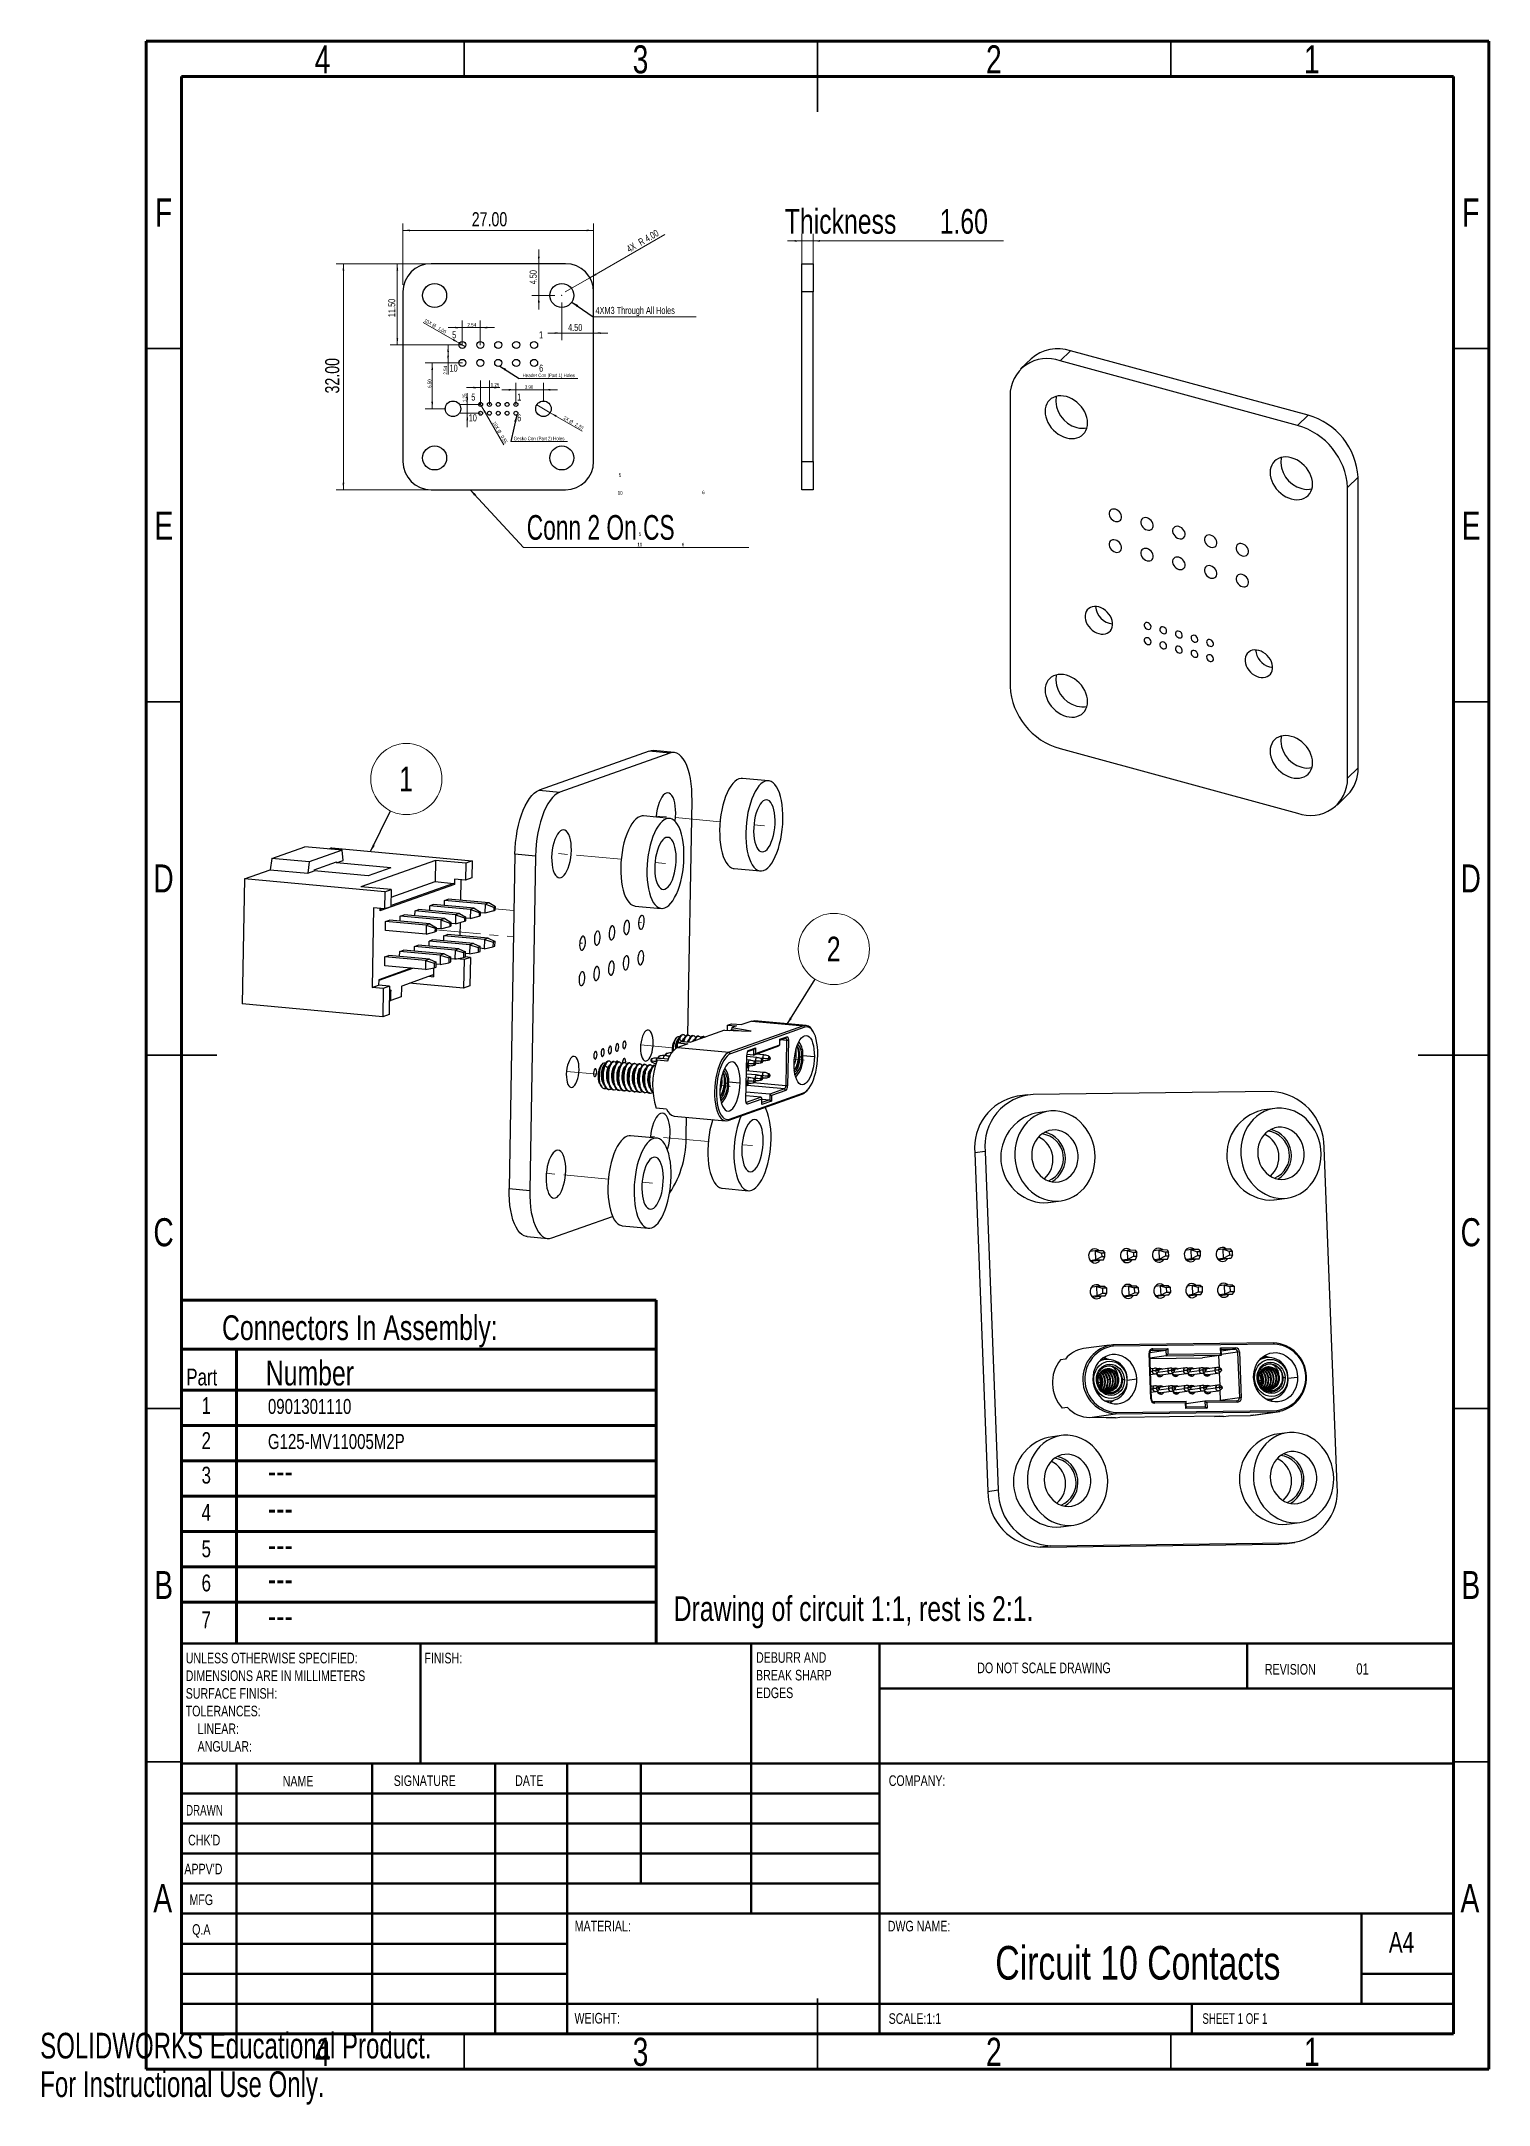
# Model space of a CAD drawing. Header units: millimetres. Extents: x 0 to 205, y 0 to 292.
import ezdxf

# ---------------------------------------------------------------- set-up
doc = ezdxf.new("R2010")
doc.units = ezdxf.units.MM
doc.header["$PDSIZE"] = -1
doc.linetypes.add('PHANTOM', pattern=[12.7, 6.35, -1.27, 1.27, -1.27, 1.27, -1.27])
doc.layers.add('FORMAT', color=7, linetype='Continuous', lineweight=70)
doc.styles.add('SLDTEXTSTYLE0', font='TXT', dxfattribs={"width": 0.75})
doc.styles.add('SLDTEXTSTYLE1', font='TXT', dxfattribs={"width": 0.686449})
doc.styles.add('SLDTEXTSTYLE2', font='TXT', dxfattribs={"width": 0.6875})
doc.styles.add('SLDTEXTSTYLE3', font='TXT', dxfattribs={"width": 0.7})
doc.dimstyles.new('SLDDIMSTYLE0', dxfattribs={"dimtxt": 1, "dimasz": 1, "dimexe": 0, "dimexo": 0.0625, "dimgap": 0.25, "dimtad": 1, "dimrnd": 1e-09, "dimzin": 4, "dimdsep": 46, "dimtxsty": 'SLDTEXTSTYLE0', "dimsah": 1, "dimcen": 0.09, "dimadec": 0, "dimazin": 1, "dimtfac": 1, "dimtmove": 0, "dimatfit": 0, "dimfxl": 1, "dimfrac": 2, "dimtolj": 1, "dimtzin": 12, "dimarcsym": 0})
doc.dimstyles.new('SLDDIMSTYLE1', dxfattribs={"dimtxt": 2, "dimasz": 1, "dimexe": 0, "dimexo": 0.0625, "dimgap": 0.5, "dimtad": 1, "dimrnd": 1e-09, "dimzin": 4, "dimdsep": 46, "dimtxsty": 'SLDTEXTSTYLE0', "dimsah": 1, "dimcen": 0.09, "dimadec": 0, "dimazin": 1, "dimtfac": 1, "dimtofl": 0, "dimtmove": 0, "dimatfit": 3, "dimfxl": 1, "dimfrac": 2, "dimtolj": 1, "dimtzin": 12, "dimarcsym": 0})
doc.dimstyles.new('SLDDIMSTYLE10', dxfattribs={"dimtxt": 0.18, "dimasz": 1, "dimexe": 0, "dimexo": 0.0625, "dimgap": 0, "dimtad": 0, "dimtih": 1, "dimtoh": 1, "dimdec": 0, "dimrnd": 1e-09, "dimzin": 0, "dimdsep": 46, "dimtxsty": 'Standard', "dimsah": 1, "dimcen": 0.09, "dimadec": 0, "dimazin": 0, "dimtfac": 1, "dimtdec": 0, "dimtofl": 0, "dimtmove": 0, "dimatfit": 3, "dimfxl": 1, "dimfrac": 2, "dimtolj": 1, "dimtzin": 0, "dimarcsym": 0})
doc.dimstyles.new('SLDDIMSTYLE11', dxfattribs={"dimtxt": 3.5, "dimasz": 1, "dimexe": 0, "dimexo": 0.0625, "dimgap": 0.875, "dimtad": 1, "dimrnd": 1e-09, "dimzin": 4, "dimdsep": 46, "dimtxsty": 'SLDTEXTSTYLE0', "dimsah": 1, "dimcen": 0.09, "dimadec": 0, "dimazin": 1, "dimtfac": 1, "dimtmove": 0, "dimatfit": 0, "dimfxl": 1, "dimfrac": 2, "dimtolj": 1, "dimtzin": 12, "dimarcsym": 0})
doc.dimstyles.new('SLDDIMSTYLE2', dxfattribs={"dimtxt": 0.5, "dimasz": 1, "dimexe": 0, "dimexo": 0.0625, "dimgap": 0.125, "dimtad": 1, "dimrnd": 1e-09, "dimdsep": 46, "dimtxsty": 'SLDTEXTSTYLE0', "dimblk1": 'NONE', "dimsah": 1, "dimcen": 0, "dimadec": 0, "dimazin": 2, "dimtfac": 1, "dimtmove": 0, "dimatfit": 3, "dimldrblk": 'NONE', "dimfxl": 1, "dimfrac": 2, "dimtolj": 1, "dimtzin": 12, "dimarcsym": 0})
doc.dimstyles.new('SLDDIMSTYLE3', dxfattribs={"dimtxt": 0.5, "dimasz": 1, "dimexe": 0, "dimexo": 0.0625, "dimgap": 0.125, "dimtad": 1, "dimrnd": 1e-09, "dimzin": 12, "dimdsep": 46, "dimtxsty": 'SLDTEXTSTYLE0', "dimsah": 1, "dimcen": 0.09, "dimadec": 0, "dimazin": 3, "dimtfac": 1, "dimtmove": 0, "dimatfit": 0, "dimfxl": 1, "dimfrac": 2, "dimtolj": 1, "dimtzin": 12, "dimarcsym": 0})
doc.dimstyles.new('SLDDIMSTYLE4', dxfattribs={"dimtxt": 0.5, "dimasz": 1, "dimexe": 0, "dimexo": 0.0625, "dimgap": 0.125, "dimtad": 1, "dimrnd": 1e-09, "dimzin": 4, "dimdsep": 46, "dimtxsty": 'SLDTEXTSTYLE0', "dimblk1": 'NONE', "dimsah": 1, "dimcen": 0, "dimadec": 0, "dimazin": 1, "dimtfac": 1, "dimtmove": 0, "dimatfit": 3, "dimldrblk": 'NONE', "dimfxl": 1, "dimfrac": 2, "dimtolj": 1, "dimtzin": 12, "dimarcsym": 0})
doc.dimstyles.new('SLDDIMSTYLE5', dxfattribs={"dimtxt": 0.5, "dimasz": 1, "dimexe": 0, "dimexo": 0.0625, "dimgap": 0.125, "dimtad": 1, "dimrnd": 1e-09, "dimzin": 4, "dimdsep": 46, "dimtxsty": 'SLDTEXTSTYLE0', "dimsah": 1, "dimcen": 0.09, "dimadec": 0, "dimazin": 1, "dimtfac": 1, "dimtmove": 0, "dimatfit": 0, "dimfxl": 1, "dimfrac": 2, "dimtolj": 1, "dimtzin": 12, "dimarcsym": 0})
doc.dimstyles.new('SLDDIMSTYLE6', dxfattribs={"dimtxt": 0.5, "dimasz": 1, "dimexe": 0, "dimexo": 0.0625, "dimgap": 0.125, "dimtad": 1, "dimrnd": 1e-09, "dimzin": 12, "dimdsep": 46, "dimtxsty": 'SLDTEXTSTYLE0', "dimsah": 1, "dimcen": 0.09, "dimadec": 0, "dimazin": 3, "dimtfac": 1, "dimtofl": 0, "dimtmove": 0, "dimatfit": 3, "dimfxl": 1, "dimfrac": 2, "dimtolj": 1, "dimtzin": 12, "dimarcsym": 0})
doc.dimstyles.new('SLDDIMSTYLE7', dxfattribs={"dimtxt": 1, "dimasz": 1, "dimexe": 0, "dimexo": 0.0625, "dimgap": 0.25, "dimtad": 1, "dimrnd": 1e-09, "dimzin": 4, "dimdsep": 46, "dimtxsty": 'SLDTEXTSTYLE0', "dimsah": 1, "dimcen": 0.09, "dimadec": 0, "dimazin": 1, "dimtfac": 1, "dimtofl": 0, "dimtmove": 0, "dimatfit": 3, "dimfxl": 1, "dimfrac": 2, "dimtolj": 1, "dimtzin": 12, "dimarcsym": 0})
doc.dimstyles.new('SLDDIMSTYLE8', dxfattribs={"dimtxt": 0.5, "dimasz": 1, "dimexe": 0, "dimexo": 0.0625, "dimgap": 0.125, "dimtad": 1, "dimrnd": 1e-09, "dimzin": 4, "dimdsep": 46, "dimtxsty": 'SLDTEXTSTYLE0', "dimsah": 1, "dimcen": 0.09, "dimadec": 0, "dimazin": 1, "dimtfac": 1, "dimtofl": 0, "dimtmove": 0, "dimatfit": 3, "dimfxl": 1, "dimfrac": 2, "dimtolj": 1, "dimtzin": 12, "dimarcsym": 0})
doc.dimstyles.new('SLDDIMSTYLE9', dxfattribs={"dimtxt": 1, "dimasz": 1, "dimexe": 0, "dimexo": 0.0625, "dimgap": 0.25, "dimtad": 1, "dimrnd": 1e-09, "dimzin": 4, "dimdsep": 46, "dimtxsty": 'SLDTEXTSTYLE0', "dimsah": 1, "dimcen": 0, "dimadec": 0, "dimazin": 1, "dimtfac": 1, "dimtofl": 0, "dimtmove": 0, "dimatfit": 3, "dimfxl": 1, "dimfrac": 2, "dimtolj": 1, "dimtzin": 12, "dimarcsym": 0})

msp = doc.modelspace()

# ---------------------------------------------------------------- texts
at = {"color": 7, "linetype": 'Continuous', "lineweight": 0}
for s, insert, char_height, attachment_point, style in [('4', (39.96, 291.426), 3.969, 2, 'SLDTEXTSTYLE0'), ('3', (84.96, 291.426), 3.969, 2, 'SLDTEXTSTYLE0'), ('2', (134.96, 291.426), 3.969, 2, 'SLDTEXTSTYLE0'), ('1', (179.96, 291.426), 3.969, 2, 'SLDTEXTSTYLE0'), ('F', (17.458, 269.751), 3.969, 2, 'SLDTEXTSTYLE0'), ('F', (202.458, 269.751), 3.969, 2, 'SLDTEXTSTYLE0'), ('5', (58.3, 250.956), 1, 1, 'SLDTEXTSTYLE0'), ('1', (70.608, 250.956), 1, 1, 'SLDTEXTSTYLE0'), ('10', (57.93, 246.236), 1, 1, 'SLDTEXTSTYLE0'), ('6', (70.608, 246.236), 1, 1, 'SLDTEXTSTYLE0'), ('5', (61.014, 242.148), 1, 1, 'SLDTEXTSTYLE0'), ('1', (67.505, 242.148), 1, 1, 'SLDTEXTSTYLE0'), ('10', (60.644, 239.203), 1, 1, 'SLDTEXTSTYLE0'), ('6', (67.505, 239.203), 1, 1, 'SLDTEXTSTYLE0'), ('5', (81.888, 230.853), 0.5, 1, 'SLDTEXTSTYLE0'), ('10', (81.728, 228.329), 0.5, 1, 'SLDTEXTSTYLE0'), ('6', (93.689, 228.405), 0.5, 1, 'SLDTEXTSTYLE0'), ('E', (17.508, 225.426), 3.969, 2, 'SLDTEXTSTYLE0'), ('E', (202.508, 225.426), 3.969, 2, 'SLDTEXTSTYLE0'), ('5', (84.697, 222.499), 0.5, 1, 'SLDTEXTSTYLE0'), ('10', (84.512, 221.014), 0.5, 1, 'SLDTEXTSTYLE0'), ('6', (90.809, 221.014), 0.5, 1, 'SLDTEXTSTYLE0'), ('D', (17.453, 175.501), 3.969, 2, 'SLDTEXTSTYLE0'), ('D', (202.453, 175.501), 3.969, 2, 'SLDTEXTSTYLE0'), ('C', (17.459, 125.426), 3.969, 2, 'SLDTEXTSTYLE0'), ('C', (202.459, 125.426), 3.969, 2, 'SLDTEXTSTYLE0'), ('0901301110', (32.23, 99.84), 2.1167, 1, 'SLDTEXTSTYLE0'), ('G125-MV11005M2P', (32.23, 94.879), 2.11667, 1, 'SLDTEXTSTYLE0'), ('---', (32.23, 91.369), 3.5, 1, 'SLDTEXTSTYLE0'), ('---', (32.23, 86.115), 3.5, 1, 'SLDTEXTSTYLE0'), ('---', (32.23, 80.939), 3.5, 1, 'SLDTEXTSTYLE0'), ('B', (17.471, 75.501), 3.969, 2, 'SLDTEXTSTYLE0'), ('---', (32.23, 76.107), 3.5, 1, 'SLDTEXTSTYLE0'), ('B', (202.471, 75.501), 3.969, 2, 'SLDTEXTSTYLE0'), ('Drawing of circuit 1:1, rest is 2:1.', (89.652, 71.921), 3.5, 1, 'SLDTEXTSTYLE0'), ('---', (32.23, 70.895), 3.5, 1, 'SLDTEXTSTYLE0'), ('UNLESS OTHERWISE SPECIFIED:', (20.594, 63.921), 1.5, 1, 'SLDTEXTSTYLE0'), ('DIMENSIONS ARE IN MILLIMETERS', (20.594, 61.421), 1.5, 1, 'SLDTEXTSTYLE0'), ('FINISH:', (54.371, 63.919), 1.5, 1, 'SLDTEXTSTYLE0'), ('DEBURR AND', (101.309, 64.003), 1.5, 1, 'SLDTEXTSTYLE0'), ('BREAK SHARP', (101.309, 61.503), 1.5, 1, 'SLDTEXTSTYLE0'), ('DO NOT SCALE DRAWING', (132.615, 62.533), 1.5, 1, 'SLDTEXTSTYLE0'), ('REVISION', (173.328, 62.335), 1.5, 1, 'SLDTEXTSTYLE0'), ('01', (186.256, 62.428), 1.5875, 1, 'SLDTEXTSTYLE0'), ('SURFACE FINISH:', (20.594, 58.921), 1.5, 1, 'SLDTEXTSTYLE0'), ('EDGES', (101.309, 59.003), 1.5, 1, 'SLDTEXTSTYLE0'), ('TOLERANCES:', (20.594, 56.421), 1.5, 1, 'SLDTEXTSTYLE0'), ('LINEAR:', (22.281, 53.921), 1.5, 1, 'SLDTEXTSTYLE0'), ('ANGULAR:', (22.281, 51.421), 1.5, 1, 'SLDTEXTSTYLE0'), ('NAME', (34.322, 46.501), 1.5, 1, 'SLDTEXTSTYLE0'), ('SIGNATURE', (50.034, 46.562), 1.5, 1, 'SLDTEXTSTYLE0'), ('DATE', (67.215, 46.576), 1.5, 1, 'SLDTEXTSTYLE0'), ('COMPANY:', (120.09, 46.576), 1.5, 1, 'SLDTEXTSTYLE0'), ('DRAWN', (20.643, 42.385), 1.5, 1, 'SLDTEXTSTYLE1'), ("CHK'D", (20.939, 38.162), 1.5, 1, 'SLDTEXTSTYLE0'), ("APPV'D", (20.402, 34.066), 1.5, 1, 'SLDTEXTSTYLE0'), ('A', (17.34, 31.176), 3.969, 2, 'SLDTEXTSTYLE0'), ('MFG', (21.124, 29.716), 1.5, 1, 'SLDTEXTSTYLE0'), ('A', (202.34, 31.176), 3.969, 2, 'SLDTEXTSTYLE0'), ('Q.A', (21.509, 25.505), 1.5, 1, 'SLDTEXTSTYLE0'), ('MATERIAL:', (75.646, 25.986), 1.5, 1, 'SLDTEXTSTYLE0'), ('DWG NAME:', (119.953, 25.986), 1.5, 1, 'SLDTEXTSTYLE0'), ('A4', (190.871, 24.406), 2.9104, 1, 'SLDTEXTSTYLE0'), ('Circuit 10 Contacts', (155.344, 22.425), 4.7625, 2, 'SLDTEXTSTYLE0'), ('WEIGHT:', (75.618, 12.949), 1.4986, 1, 'SLDTEXTSTYLE0'), ('SCALE:1:1', (120.074, 12.9), 1.5, 1, 'SLDTEXTSTYLE0'), ('SHEET 1 OF 1', (164.478, 12.9), 1.5, 1, 'SLDTEXTSTYLE2'), ('4', (39.96, 9.426), 3.969, 2, 'SLDTEXTSTYLE0'), ('3', (84.96, 9.426), 3.969, 2, 'SLDTEXTSTYLE0'), ('2', (134.96, 9.426), 3.969, 2, 'SLDTEXTSTYLE0'), ('1', (179.96, 9.426), 3.969, 2, 'SLDTEXTSTYLE0')]:
    msp.add_mtext(s, dxfattribs=dict(at, insert=insert, char_height=char_height, attachment_point=attachment_point, style=style))
at = {"color": 7, "linetype": 'Continuous', "char_height": 3.633, "attachment_point": 1, "style": 'SLDTEXTSTYLE3'}
for s, insert in [('SOLIDWORKS Educational Product.', (0, 10.133)), ('For Instructional Use Only.', (0, 4.683))]:
    msp.add_mtext(s, dxfattribs=dict(at, insert=insert))
at = {"layer": 'FORMAT', "attachment_point": 1, "style": 'SLDTEXTSTYLE0'}
for s, insert, char_height in [('Connectors In Assembly:', (25.734, 111.683), 3.5), ('Number', (31.929, 105.254), 3.5), ('Part', (20.681, 104.136), 2.3813), ('1', (22.841, 100.103), 2.381), ('2', (22.841, 95.142), 2.381), ('3', (22.841, 90.251), 2.381), ('4', (22.841, 84.997), 2.381), ('5', (22.841, 79.822), 2.381), ('6', (22.841, 74.99), 2.381), ('7', (22.841, 69.778), 2.381)]:
    msp.add_mtext(s, dxfattribs=dict(at, insert=insert, char_height=char_height))

# ---------------------------------------------------------------- blocks, each defined once
blk = doc.blocks.new('_D')
at = {"color": 7, "linetype": 'Continuous', "lineweight": 0}
for p, q in [((70.56, 260.52), (70.56, 262.52)), ((70.56, 256.02), (70.56, 260.52)), ((72.82, 256.02), (69.56, 256.02)), ((70.56, 256.02), (70.56, 254.02))]:
    blk.add_line(p, q, dxfattribs=at)
at = {"color": 7, "linetype": 'Continuous', "lineweight": 18}
for points in [[(70.56, 260.52), (70.69, 261.52), (70.44, 261.52)], [(70.56, 256.02), (70.44, 255.02), (70.69, 255.02)]]:
    blk.add_solid(points, dxfattribs=at)
at = {"color": 7, "linetype": 'Continuous', "lineweight": 18, "insert": (69.27, 257.6), "char_height": 1, "attachment_point": 1, "rotation": 90, "style": 'SLDTEXTSTYLE0'}
blk.add_mtext('4.50', dxfattribs=at)
blk = doc.blocks.new('_D_1')
at = {"color": 7, "linetype": 'Continuous', "lineweight": 0}
for p, q in [((73.82, 255.02), (73.82, 249.71)), ((73.82, 250.71), (71.82, 250.71)), ((73.82, 250.71), (78.32, 250.71)), ((78.32, 250.71), (80.32, 250.71))]:
    blk.add_line(p, q, dxfattribs=at)
at = {"color": 7, "linetype": 'Continuous', "lineweight": 18}
for points in [[(73.82, 250.71), (72.82, 250.83), (72.82, 250.58)], [(78.32, 250.71), (79.32, 250.58), (79.32, 250.83)]]:
    blk.add_solid(points, dxfattribs=at)
at = {"color": 7, "linetype": 'Continuous', "lineweight": 18, "insert": (74.71, 251.99), "char_height": 1, "attachment_point": 1, "style": 'SLDTEXTSTYLE0'}
blk.add_mtext('4.50', dxfattribs=at)
blk = doc.blocks.new('_D_2')
at = {"color": 7, "linetype": 'Continuous', "lineweight": 0}
for p, q in [((51.32, 257.52), (51.32, 266.23)), ((78.32, 254.92), (78.32, 266.23)), ((51.32, 265.23), (78.32, 265.23))]:
    blk.add_line(p, q, dxfattribs=at)
at = {"color": 7, "linetype": 'Continuous', "lineweight": 18}
for points in [[(51.32, 265.23), (52.32, 265.11), (52.32, 265.36)], [(78.32, 265.23), (77.32, 265.36), (77.32, 265.11)]]:
    blk.add_solid(points, dxfattribs=at)
at = {"color": 7, "linetype": 'Continuous', "lineweight": 18, "insert": (61.08, 267.81), "char_height": 2, "attachment_point": 1, "style": 'SLDTEXTSTYLE0'}
blk.add_mtext('27.00', dxfattribs=at)
blk = doc.blocks.new('_D_3')
at = {"color": 7, "linetype": 'Continuous', "lineweight": 0}
for q in [(62.19, 240.84), (65.64, 234.86)]:
    blk.add_line((62.46, 240.37), q, dxfattribs=at)
at = {"color": 7, "linetype": 'Continuous', "lineweight": 18}
blk.add_solid([(62.46, 240.37), (62.85, 239.44), (63.07, 239.56)], dxfattribs=at)
at = {"color": 7, "linetype": 'Continuous', "lineweight": 18, "char_height": 0.5, "attachment_point": 1, "rotation": 300, "style": 'SLDTEXTSTYLE0'}
for s, insert in [('10X', (64.42, 238.27)), ('%%c', (65.08, 237.12)), ('0.55', (65.56, 236.31))]:
    blk.add_mtext(s, dxfattribs=dict(at, insert=insert))
blk = doc.blocks.new('_None')
blk = doc.blocks.new('_D_4')
at = {"color": 7, "linetype": 'Continuous', "lineweight": 0}
for p, q in [((62.32, 242.98), (60.32, 242.98)), ((62.32, 240.59), (62.32, 243.98)), ((62.32, 242.98), (63.57, 242.98)), ((63.57, 240.53), (63.57, 243.98)), ((63.57, 242.98), (65.05, 242.98))]:
    blk.add_line(p, q, dxfattribs=at)
at = {"color": 7, "linetype": 'Continuous', "lineweight": 18}
for points in [[(62.32, 242.98), (61.32, 243.11), (61.32, 242.86)], [(63.57, 242.98), (64.57, 242.86), (64.57, 243.11)]]:
    blk.add_solid(points, dxfattribs=at)
at = {"color": 7, "linetype": 'Continuous', "lineweight": 18, "insert": (63.76, 243.63), "char_height": 0.5, "attachment_point": 1, "style": 'SLDTEXTSTYLE0'}
blk.add_mtext('1.25', dxfattribs=at)
blk = doc.blocks.new('_D_5')
at = {"color": 7, "linetype": 'Continuous', "lineweight": 0}
for p, q in [((62.33, 240.61), (59.45, 240.61)), ((60.45, 240.61), (60.45, 242.21)), ((60.45, 240.61), (60.45, 239.36)), ((62.33, 239.36), (59.45, 239.36)), ((60.45, 239.36), (60.45, 237.36))]:
    blk.add_line(p, q, dxfattribs=at)
at = {"color": 7, "linetype": 'Continuous', "lineweight": 18}
for points in [[(60.45, 240.61), (60.57, 241.61), (60.32, 241.61)], [(60.45, 239.36), (60.32, 238.36), (60.57, 238.36)]]:
    blk.add_solid(points, dxfattribs=at)
at = {"color": 7, "linetype": 'Continuous', "lineweight": 18, "insert": (59.8, 240.92), "char_height": 0.5, "attachment_point": 1, "rotation": 90, "style": 'SLDTEXTSTYLE0'}
blk.add_mtext('1.25', dxfattribs=at)
blk = doc.blocks.new('_D_6')
at = {"color": 7, "linetype": 'Continuous', "lineweight": 0}
for q in [(70.27, 240.53), (76.68, 236.83)]:
    blk.add_line((72.18, 239.43), q, dxfattribs=at)
at = {"color": 7, "linetype": 'Continuous', "lineweight": 18}
blk.add_solid([(72.18, 239.43), (72.98, 238.82), (73.11, 239.04)], dxfattribs=at)
at = {"color": 7, "linetype": 'Continuous', "lineweight": 18, "char_height": 0.5, "attachment_point": 1, "rotation": 330, "style": 'SLDTEXTSTYLE0'}
for s, insert in [('2X', (74.24, 238.99)), ('%%c', (75.07, 238.5)), ('2.20', (75.89, 238.04))]:
    blk.add_mtext(s, dxfattribs=dict(at, insert=insert))
blk = doc.blocks.new('_D_7')
at = {"color": 7, "linetype": 'Continuous', "lineweight": 0}
for p, q in [((67.32, 242.68), (65.32, 242.68)), ((67.32, 240.55), (67.32, 243.68)), ((67.32, 242.68), (71.22, 242.68)), ((71.22, 240.98), (71.22, 243.68)), ((71.22, 242.68), (73.22, 242.68))]:
    blk.add_line(p, q, dxfattribs=at)
at = {"color": 7, "linetype": 'Continuous', "lineweight": 18}
for points in [[(67.32, 242.68), (66.32, 242.8), (66.32, 242.55)], [(71.22, 242.68), (72.22, 242.55), (72.22, 242.8)]]:
    blk.add_solid(points, dxfattribs=at)
at = {"color": 7, "linetype": 'Continuous', "lineweight": 18, "insert": (68.57, 243.32), "char_height": 0.5, "attachment_point": 1, "style": 'SLDTEXTSTYLE0'}
blk.add_mtext('3.90', dxfattribs=at)
blk = doc.blocks.new('_D_8')
at = {"color": 7, "linetype": 'Continuous', "lineweight": 0}
for q in [(54.2, 252.22), (60.18, 248.77)]:
    blk.add_line((59.31, 249.27), q, dxfattribs=at)
at = {"color": 7, "linetype": 'Continuous', "lineweight": 18}
blk.add_solid([(59.31, 249.27), (58.51, 249.88), (58.38, 249.66)], dxfattribs=at)
at = {"color": 7, "linetype": 'Continuous', "lineweight": 18, "char_height": 0.5, "attachment_point": 1, "rotation": 330, "style": 'SLDTEXTSTYLE0'}
for s, insert in [('10X', (54.53, 252.79)), ('%%c', (55.67, 252.11)), ('1.00', (56.49, 251.65))]:
    blk.add_mtext(s, dxfattribs=dict(at, insert=insert))
blk = doc.blocks.new('_D_9')
at = {"color": 7, "linetype": 'Continuous', "lineweight": 0}
for p, q in [((59.76, 249.02), (56.72, 249.02)), ((57.72, 246.48), (57.72, 249.02)), ((59.79, 246.48), (56.72, 246.48)), ((57.72, 246.48), (57.72, 244.83))]:
    blk.add_line(p, q, dxfattribs=at)
at = {"color": 7, "linetype": 'Continuous', "lineweight": 18}
for points in [[(57.72, 249.02), (57.6, 248.02), (57.85, 248.02)], [(57.72, 246.48), (57.85, 247.48), (57.6, 247.48)]]:
    blk.add_solid(points, dxfattribs=at)
at = {"color": 7, "linetype": 'Continuous', "lineweight": 18, "insert": (57.08, 244.83), "char_height": 0.5, "attachment_point": 1, "rotation": 90, "style": 'SLDTEXTSTYLE0'}
blk.add_mtext('2.54', dxfattribs=at)
blk = doc.blocks.new('_D_10')
at = {"color": 7, "linetype": 'Continuous', "lineweight": 0}
for p, q in [((59.74, 251.47), (57.74, 251.47)), ((59.74, 248.93), (59.74, 252.47)), ((59.74, 251.47), (62.28, 251.47)), ((62.28, 249.01), (62.28, 252.47)), ((62.28, 251.47), (64.28, 251.47))]:
    blk.add_line(p, q, dxfattribs=at)
at = {"color": 7, "linetype": 'Continuous', "lineweight": 18}
for points in [[(59.74, 251.47), (58.74, 251.6), (58.74, 251.35)], [(62.28, 251.47), (63.28, 251.35), (63.28, 251.6)]]:
    blk.add_solid(points, dxfattribs=at)
at = {"color": 7, "linetype": 'Continuous', "lineweight": 18, "insert": (60.47, 252.12), "char_height": 0.5, "attachment_point": 1, "style": 'SLDTEXTSTYLE0'}
blk.add_mtext('2.54', dxfattribs=at)
blk = doc.blocks.new('_D_11')
at = {"color": 7, "linetype": 'Continuous', "lineweight": 0}
for p, q in [((57.68, 260.52), (49.54, 260.52)), ((50.54, 249.02), (50.54, 260.52)), ((58.74, 249.02), (49.54, 249.02))]:
    blk.add_line(p, q, dxfattribs=at)
at = {"color": 7, "linetype": 'Continuous', "lineweight": 18}
for points in [[(50.54, 260.52), (50.42, 259.52), (50.67, 259.52)], [(50.54, 249.02), (50.67, 250.02), (50.42, 250.02)]]:
    blk.add_solid(points, dxfattribs=at)
at = {"color": 7, "linetype": 'Continuous', "lineweight": 18, "insert": (49.25, 252.96), "char_height": 1, "attachment_point": 1, "rotation": 90, "style": 'SLDTEXTSTYLE0'}
blk.add_mtext('11.50', dxfattribs=at)
blk = doc.blocks.new('_D_12')
at = {"color": 7, "linetype": 'Continuous', "lineweight": 0}
for p, q in [((58.74, 246.48), (54.49, 246.48)), ((55.49, 246.48), (55.49, 239.98)), ((57.42, 239.98), (54.49, 239.98))]:
    blk.add_line(p, q, dxfattribs=at)
at = {"color": 7, "linetype": 'Continuous', "lineweight": 18}
for points in [[(55.49, 246.48), (55.36, 245.48), (55.61, 245.48)], [(55.49, 239.98), (55.61, 240.98), (55.36, 240.98)]]:
    blk.add_solid(points, dxfattribs=at)
at = {"color": 7, "linetype": 'Continuous', "lineweight": 18, "insert": (54.85, 242.94), "char_height": 0.5, "attachment_point": 1, "rotation": 90, "style": 'SLDTEXTSTYLE0'}
blk.add_mtext('6.50', dxfattribs=at)
blk = doc.blocks.new('_D_13')
at = {"color": 7, "linetype": 'Continuous', "lineweight": 0}
for p, q in [((50.32, 260.52), (41.91, 260.52)), ((42.91, 228.52), (42.91, 260.52)), ((58.33, 228.52), (41.91, 228.52))]:
    blk.add_line(p, q, dxfattribs=at)
at = {"color": 7, "linetype": 'Continuous', "lineweight": 18}
for points in [[(42.91, 260.52), (42.79, 259.52), (43.04, 259.52)], [(42.91, 228.52), (43.04, 229.52), (42.79, 229.52)]]:
    blk.add_solid(points, dxfattribs=at)
at = {"color": 7, "linetype": 'Continuous', "lineweight": 18, "insert": (40.33, 242.15), "char_height": 2, "attachment_point": 1, "rotation": 90, "style": 'SLDTEXTSTYLE0'}
blk.add_mtext('32.00', dxfattribs=at)
blk = doc.blocks.new('_D_14')
at = {"color": 7, "linetype": 'Continuous', "lineweight": 0}
for q in [(88.41, 264.66), (74.32, 256.52)]:
    blk.add_line((77.79, 258.52), q, dxfattribs=at)
at = {"color": 7, "linetype": 'Continuous', "lineweight": 18}
blk.add_solid([(77.79, 258.52), (78.72, 258.91), (78.59, 259.13)], dxfattribs=at)
at = {"color": 7, "linetype": 'Continuous', "lineweight": 18, "char_height": 1, "attachment_point": 1, "rotation": 30, "style": 'SLDTEXTSTYLE0'}
for s, insert in [('4X', (82.85, 262.93)), ('R 4.00', (84.51, 263.89))]:
    blk.add_mtext(s, dxfattribs=dict(at, insert=insert))
blk = doc.blocks.new('SW_NOTE_0')
at = {"color": 0, "linetype": 'Continuous', "lineweight": 0}
blk.add_line((14.6, 0), (0, 0), dxfattribs=at)
at = {"color": 0, "linetype": 'Continuous', "lineweight": 0, "insert": (0.35, 1.42), "char_height": 1, "attachment_point": 1, "style": 'SLDTEXTSTYLE0'}
blk.add_mtext('4XM3 Through All Holes', dxfattribs=at)
blk = doc.blocks.new('SW_NOTE_0_1')
at = {"color": 0, "linetype": 'Continuous', "lineweight": 0}
blk.add_line((8.26, 0), (0, 0), dxfattribs=at)
at = {"color": 0, "linetype": 'Continuous', "lineweight": 0, "insert": (0.45, 0.7), "char_height": 0.5, "attachment_point": 1, "style": 'SLDTEXTSTYLE0'}
blk.add_mtext('Header Con (Part 1) Holes', dxfattribs=at)
blk = doc.blocks.new('SW_NOTE_0_2')
at = {"color": 0, "linetype": 'Continuous', "lineweight": 0}
blk.add_line((8.05, 0), (0, 0), dxfattribs=at)
at = {"color": 0, "linetype": 'Continuous', "lineweight": 0, "insert": (0.42, 0.69), "char_height": 0.5, "attachment_point": 1, "style": 'SLDTEXTSTYLE0'}
blk.add_mtext('Gecko Con (Part 2) Holes', dxfattribs=at)
blk = doc.blocks.new('SW_NOTE_0_3')
at = {"color": 0, "linetype": 'Continuous', "lineweight": 0}
blk.add_line((31.86, 0), (0, 0), dxfattribs=at)
at = {"color": 0, "linetype": 'Continuous', "lineweight": 0, "insert": (0.45, 4.58), "char_height": 3.5, "attachment_point": 1, "style": 'SLDTEXTSTYLE2'}
blk.add_mtext('Conn 2 On CS', dxfattribs=at)
blk = doc.blocks.new('_D_15')
at = {"color": 7, "linetype": 'Continuous', "lineweight": 0}
for p, q in [((107.78, 263.74), (105.78, 263.74)), ((107.78, 259.37), (107.78, 264.74)), ((109.38, 263.74), (107.78, 263.74)), ((109.38, 259.74), (109.38, 264.74)), ((109.38, 263.74), (136.34, 263.74))]:
    blk.add_line(p, q, dxfattribs=at)
at = {"color": 7, "linetype": 'Continuous', "lineweight": 18}
for points in [[(107.78, 263.74), (106.78, 263.87), (106.78, 263.62)], [(109.38, 263.74), (110.38, 263.62), (110.38, 263.87)]]:
    blk.add_solid(points, dxfattribs=at)
at = {"color": 7, "linetype": 'Continuous', "lineweight": 18, "char_height": 3.5, "attachment_point": 1, "style": 'SLDTEXTSTYLE0'}
for s, insert in [('Thickness', (105.37, 268.26)), ('1.60', (127.29, 268.26))]:
    blk.add_mtext(s, dxfattribs=dict(at, insert=insert))
blk = doc.blocks.new('SW_NOTE_0_4')
at = {"color": 0, "linetype": 'Continuous', "lineweight": 0}
blk.add_circle((2.23, 4.52), 5.04, dxfattribs=at)
at = {"color": 0, "linetype": 'Continuous', "lineweight": 0, "insert": (2.19, 6.26), "char_height": 3.5, "attachment_point": 2, "style": 'SLDTEXTSTYLE0'}
blk.add_mtext('1', dxfattribs=at)
blk = doc.blocks.new('SW_NOTE_0_5')
at = {"color": 0, "linetype": 'Continuous', "lineweight": 0}
blk.add_circle((2.66, 4.28), 5.04, dxfattribs=at)
at = {"color": 0, "linetype": 'Continuous', "lineweight": 0, "insert": (2.63, 6.02), "char_height": 3.5, "attachment_point": 2, "style": 'SLDTEXTSTYLE0'}
blk.add_mtext('2', dxfattribs=at)

# ---------------------------------------------------------------- dimensions: what is measured, and where the dimension line sits
at = {"color": 7, "linetype": 'Continuous', "lineweight": 18}
for base, p1, p2, dimstyle, picture, middle in [((78.324, 266.819), (51.324, 260.521), (78.324, 260.521), 'SLDDIMSTYLE1', '_D_2', (64.405, 266.819)), ((78.324, 250.705), (73.824, 256.021), (78.324, 256.521), 'SLDDIMSTYLE0', '_D_1', (76.002, 250.705)), ((62.284, 251.871), (59.744, 249.021), (62.284, 249.021), 'SLDDIMSTYLE3', '_D_10', (61.117, 251.871)), ((63.574, 243.378), (62.324, 240.606), (63.574, 240.606), 'SLDDIMSTYLE3', '_D_4', (64.405, 243.378)), ((71.224, 243.073), (67.324, 240.606), (71.224, 239.981), 'SLDDIMSTYLE5', '_D_7', (69.214, 243.073))]:
    dim = msp.add_linear_dim(base=base, p1=p1, p2=p2, dimstyle=dimstyle, dxfattribs=at)
    dim.commit()
    dim.dimension.update_dxf_attribs({"geometry": picture, "text_midpoint": middle, "dimtype": 160})
dim = msp.add_linear_dim(base=(107.777, 266.521), p1=(109.377, 260.521), p2=(107.777, 260.521), text='Thickness <>', dimstyle='SLDDIMSTYLE11', dxfattribs=at)
dim.commit()
dim.dimension.update_dxf_attribs({"geometry": '_D_15', "text_midpoint": (120.856, 266.521), "dimtype": 160})
dim = msp.add_radius_dim(center=(74.324, 256.521), mpoint=(77.788, 258.521), text='4X R <>', dimstyle='SLDDIMSTYLE9', dxfattribs=at)
dim.commit()
dim.dimension.update_dxf_attribs({"geometry": '_D_14', "text_midpoint": (85.972, 263.246), "dimtype": 164})
for base, p1, p2, dimstyle, picture, middle in [((41.324, 260.521), (51.324, 228.521), (51.324, 260.521), 'SLDDIMSTYLE1', '_D_13', (41.324, 245.479)), ((49.748, 260.521), (59.744, 249.021), (55.324, 260.521), 'SLDDIMSTYLE7', '_D_11', (49.748, 254.627)), ((70.561, 260.521), (73.824, 256.021), (74.324, 260.521), 'SLDDIMSTYLE0', '_D', (70.561, 258.894)), ((57.324, 249.021), (59.744, 246.481), (59.744, 249.021), 'SLDDIMSTYLE6', '_D_9', (57.324, 245.479)), ((55.093, 239.981), (59.744, 246.481), (58.424, 239.981), 'SLDDIMSTYLE8', '_D_12', (55.093, 243.582)), ((60.049, 239.356), (62.324, 240.606), (62.324, 239.356), 'SLDDIMSTYLE3', '_D_5', (60.049, 241.564))]:
    dim = msp.add_linear_dim(base=base, p1=p1, p2=p2, angle=90, dimstyle=dimstyle, dxfattribs=at)
    dim.commit()
    dim.dimension.update_dxf_attribs({"geometry": picture, "text_midpoint": middle, "dimtype": 160})
for p1, p2, text, dimstyle, picture, middle in [((60.177, 248.771), (59.311, 249.271), '10X %%c <>', 'SLDDIMSTYLE4', '_D_8', (55.728, 251.34)), ((62.186, 240.845), (62.461, 240.368), '10X %%c <>', 'SLDDIMSTYLE2', '_D_3', (64.758, 236.391)), ((70.271, 240.531), (72.177, 239.431), '2X %%c <>', 'SLDDIMSTYLE4', '_D_6', (75.312, 237.622))]:
    dim = msp.add_diameter_dim_2p(p1=p1, p2=p2, text=text, dimstyle=dimstyle, dxfattribs=at)
    dim.commit()
    dim.dimension.update_dxf_attribs({"geometry": picture, "text_midpoint": middle, "dimtype": 163})

# ---------------------------------------------------------------- linework, layer by layer
at = {"color": 7, "linetype": 'Continuous', "lineweight": 70}
for p, q in [((15, 5), (15, 292)), ((15, 292), (205, 292)), ((205, 292), (205, 5)), ((20, 10), (20, 287)), ((20, 287), (200, 287)), ((200, 287), (200, 10)), ((200, 10), (20, 10)), ((205, 5), (15, 5))]:
    msp.add_line(p, q, dxfattribs=at)
at = {"color": 7, "linetype": 'Continuous', "lineweight": 35}
for p, q in [((60, 287), (60, 292)), ((110, 292), (110, 282)), ((110, 287), (110, 292)), ((160, 287), (160, 292)), ((20, 248.5), (15, 248.5)), ((200, 248.5), (205, 248.5)), ((20, 198.5), (15, 198.5)), ((200, 198.5), (205, 198.5)), ((15, 148.5), (25, 148.5)), ((20, 148.5), (15, 148.5)), ((205, 148.5), (195, 148.5)), ((200, 148.5), (205, 148.5)), ((20, 98.5), (15, 98.5)), ((200, 98.5), (205, 98.5)), ((20, 48.5), (15, 48.5)), ((200, 48.5), (205, 48.5)), ((110, 5), (110, 15)), ((60, 10), (60, 5)), ((110, 10), (110, 5)), ((160, 10), (160, 5))]:
    msp.add_line(p, q, dxfattribs=at)
at = {"color": 7, "linetype": 'Continuous', "lineweight": 25}
for p, q in [((74.324, 260.521), (55.324, 260.521)), ((107.777, 260.521), (109.377, 260.521)), ((107.777, 256.521), (107.777, 260.521)), ((109.377, 260.521), (109.377, 256.521)), ((51.324, 256.521), (51.324, 232.521)), ((78.324, 232.521), (78.324, 256.521)), ((109.377, 256.521), (107.777, 256.521)), ((107.777, 232.521), (107.777, 256.521)), ((109.377, 232.521), (109.377, 256.521)), ((140.245, 247.075), (138.752, 245.617)), ((145.833, 248.207), (144.34, 246.75)), ((177.948, 237.616), (144.34, 246.75)), ((179.441, 239.073), (145.833, 248.207)), ((137.264, 241.815), (137.264, 200.671)), ((177.948, 237.616), (179.441, 239.073)), ((107.777, 232.521), (109.377, 232.521)), ((107.777, 228.521), (107.777, 232.521)), ((109.377, 232.521), (109.377, 228.521)), ((55.324, 228.521), (74.324, 228.521)), ((109.377, 228.521), (107.777, 228.521)), ((186.516, 230.293), (185.023, 228.835)), ((185.023, 187.691), (185.023, 228.835)), ((186.516, 189.149), (186.516, 230.293)), ((86.187, 191.528), (70.605, 185.992)), ((89.106, 191.259), (73.523, 185.723)), ((89.106, 191.259), (86.187, 191.528)), ((89.703, 191.339), (86.785, 191.608)), ((144.34, 191.891), (177.948, 182.757)), ((103.075, 187.328), (99.373, 187.67)), ((185.023, 187.691), (186.516, 189.149)), ((70.605, 185.992), (73.523, 185.723)), ((91.67, 151.334), (92.249, 184.538)), ((183.535, 183.889), (185.029, 185.347)), ((89.076, 182.014), (85.374, 182.355)), ((32.767, 176.334), (32.57, 174.745)), ((32.767, 176.334), (37.434, 177.991)), ((38.056, 175.846), (32.767, 176.334)), ((42.723, 177.504), (37.434, 177.991)), ((38.056, 175.846), (37.859, 174.257)), ((42.723, 177.504), (38.056, 175.846)), ((38.787, 174.734), (41.944, 175.856)), ((41.241, 177.825), (40.827, 177.678)), ((41.241, 177.825), (61.121, 175.992)), ((41.944, 175.856), (41.947, 175.71)), ((41.947, 175.71), (42.867, 176.036)), ((49.607, 175.003), (41.947, 175.71)), ((42.867, 176.036), (42.723, 177.504)), ((55.933, 176.067), (45.402, 172.326)), ((55.933, 176.067), (55.88, 173.061)), ((60.218, 175.672), (55.933, 176.067)), ((60.218, 175.672), (60.176, 173.257)), ((61.121, 175.992), (60.218, 175.672)), ((61.121, 175.992), (61.079, 173.577)), ((67.187, 176.941), (66.362, 129.625)), ((70.105, 176.672), (67.187, 176.941)), ((70.105, 176.672), (69.28, 129.356)), ((28.907, 173.444), (28.598, 155.749)), ((28.907, 173.444), (32.57, 174.745)), ((48.786, 171.611), (28.907, 173.444)), ((32.57, 174.745), (37.859, 174.257)), ((37.859, 174.257), (38.779, 174.584)), ((38.787, 174.734), (38.779, 174.584)), ((46.439, 173.878), (38.779, 174.584)), ((49.688, 171.931), (45.402, 172.326)), ((49.607, 175.003), (46.439, 173.878)), ((58.613, 172.658), (48.083, 168.917)), ((58.477, 172.821), (49.649, 169.685)), ((49.669, 170.854), (55.88, 173.061)), ((55.88, 173.061), (58.477, 172.821)), ((58.613, 172.658), (58.477, 172.821)), ((58.626, 173.4), (58.613, 172.658)), ((60.176, 173.257), (58.626, 173.4)), ((59.521, 173.317), (59.471, 170.422)), ((61.079, 173.577), (60.176, 173.257)), ((98.197, 174.924), (101.9, 174.583)), ((48.786, 171.611), (48.744, 169.195)), ((49.646, 169.516), (48.744, 169.195)), ((48.786, 171.611), (49.688, 171.931)), ((49.688, 171.931), (49.646, 169.516)), ((55.121, 168.959), (55.134, 169.651)), ((55.667, 169.84), (55.134, 169.651)), ((60.878, 169.121), (55.134, 169.651)), ((61.412, 169.311), (55.667, 169.84)), ((57.205, 169.699), (57.217, 170.391)), ((57.217, 170.391), (57.75, 170.58)), ((62.962, 169.861), (57.217, 170.391)), ((63.495, 170.051), (57.75, 170.58)), ((62.962, 169.861), (62.939, 168.58)), ((63.495, 170.051), (62.962, 169.861)), ((64.213, 169.424), (62.962, 169.861)), ((64.418, 169.497), (63.495, 170.051)), ((64.213, 169.424), (64.204, 168.932)), ((64.418, 169.497), (64.213, 169.424)), ((64.409, 169.004), (64.418, 169.497)), ((84.198, 169.609), (87.901, 169.268)), ((47.194, 169.338), (46.998, 158.101)), ((48.744, 169.195), (47.194, 169.338)), ((48.089, 169.256), (48.083, 168.917)), ((48.368, 169.23), (48.087, 169.13)), ((48.862, 166.15), (48.884, 167.431)), ((48.884, 167.431), (49.417, 167.62)), ((54.629, 166.901), (48.884, 167.431)), ((55.162, 167.091), (49.417, 167.62)), ((50.955, 167.479), (50.967, 168.171)), ((50.967, 168.171), (51.5, 168.36)), ((56.712, 167.641), (50.967, 168.171)), ((57.245, 167.831), (51.5, 168.36)), ((53.038, 168.219), (53.05, 168.911)), ((53.05, 168.911), (53.584, 169.1)), ((58.795, 168.381), (53.05, 168.911)), ((59.328, 168.571), (53.584, 169.1)), ((54.629, 166.901), (54.607, 165.62)), ((55.162, 167.091), (54.629, 166.901)), ((54.629, 166.901), (55.881, 166.464)), ((55.162, 167.091), (56.086, 166.537)), ((56.086, 166.537), (55.881, 166.464)), ((56.077, 166.044), (56.086, 166.537)), ((56.712, 167.641), (56.69, 166.36)), ((56.69, 166.36), (57.955, 166.712)), ((57.245, 167.831), (56.712, 167.641)), ((56.712, 167.641), (57.964, 167.204)), ((57.245, 167.831), (58.169, 167.277)), ((57.964, 167.204), (57.955, 166.712)), ((57.955, 166.712), (58.16, 166.784)), ((58.169, 167.277), (57.964, 167.204)), ((58.16, 166.784), (58.169, 167.277)), ((58.773, 167.1), (58.167, 167.156)), ((58.795, 168.381), (58.773, 167.1)), ((58.773, 167.1), (60.038, 167.452)), ((59.328, 168.571), (58.795, 168.381)), ((58.795, 168.381), (60.047, 167.944)), ((59.328, 168.571), (60.252, 168.017)), ((59.416, 167.279), (59.383, 165.414)), ((60.047, 167.944), (60.038, 167.452)), ((60.038, 167.452), (60.243, 167.524)), ((60.252, 168.017), (60.047, 167.944)), ((60.243, 167.524), (60.252, 168.017)), ((60.856, 167.84), (60.25, 167.896)), ((60.878, 169.121), (60.856, 167.84)), ((60.856, 167.84), (62.121, 168.192)), ((61.412, 169.311), (60.878, 169.121)), ((60.878, 169.121), (62.13, 168.684)), ((61.412, 169.311), (62.335, 168.757)), ((62.13, 168.684), (62.121, 168.192)), ((62.121, 168.192), (62.326, 168.264)), ((62.335, 168.757), (62.13, 168.684)), ((62.326, 168.264), (62.335, 168.757)), ((62.939, 168.58), (62.333, 168.636)), ((64.204, 168.932), (62.939, 168.58)), ((64.204, 168.932), (64.409, 169.004)), ((54.607, 165.62), (48.862, 166.15)), ((52.951, 163.211), (52.963, 163.903)), ((52.963, 163.903), (53.496, 164.093)), ((58.708, 163.374), (52.963, 163.903)), ((59.241, 163.563), (53.496, 164.093)), ((54.607, 165.62), (55.872, 165.972)), ((55.034, 163.951), (55.046, 164.643)), ((55.579, 164.833), (55.046, 164.643)), ((60.791, 164.114), (55.046, 164.643)), ((61.324, 164.303), (55.579, 164.833)), ((55.881, 166.464), (55.872, 165.972)), ((55.872, 165.972), (56.077, 166.044)), ((56.69, 166.36), (56.084, 166.416)), ((57.117, 164.691), (57.129, 165.383)), ((57.129, 165.383), (57.662, 165.573)), ((62.874, 164.854), (57.129, 165.383)), ((63.407, 165.043), (57.662, 165.573)), ((59.241, 163.563), (58.708, 163.374)), ((59.241, 163.563), (60.207, 163.123)), ((60.791, 164.114), (60.769, 162.832)), ((61.324, 164.303), (60.791, 164.114)), ((60.791, 164.114), (62.003, 163.761)), ((61.324, 164.303), (62.29, 163.863)), ((62.003, 163.761), (61.991, 163.071)), ((62.29, 163.863), (62.003, 163.761)), ((62.278, 163.173), (62.29, 163.863)), ((62.852, 163.572), (62.286, 163.624)), ((62.874, 164.854), (62.852, 163.572)), ((62.852, 163.572), (64.074, 163.811)), ((63.407, 165.043), (62.874, 164.854)), ((62.874, 164.854), (64.086, 164.501)), ((63.407, 165.043), (64.373, 164.603)), ((64.086, 164.501), (64.074, 163.811)), ((64.074, 163.811), (64.361, 163.913)), ((64.373, 164.603), (64.086, 164.501)), ((64.361, 163.913), (64.373, 164.603)), ((52.708, 160.779), (47.911, 159.075)), ((52.513, 160.797), (47.913, 159.163)), ((48.775, 161.142), (48.797, 162.423)), ((54.52, 160.612), (48.775, 161.142)), ((48.797, 162.423), (49.33, 162.613)), ((54.542, 161.894), (48.797, 162.423)), ((55.075, 162.083), (49.33, 162.613)), ((50.868, 162.471), (50.88, 163.163)), ((50.88, 163.163), (51.413, 163.353)), ((56.625, 162.634), (50.88, 163.163)), ((57.158, 162.823), (51.413, 163.353)), ((54.542, 161.894), (54.52, 160.612)), ((54.52, 160.612), (55.742, 160.851)), ((55.075, 162.083), (54.542, 161.894)), ((54.542, 161.894), (55.754, 161.541)), ((55.075, 162.083), (56.041, 161.643)), ((55.667, 160.836), (55.646, 159.605)), ((55.754, 161.541), (55.742, 160.851)), ((55.742, 160.851), (56.029, 160.953)), ((56.041, 161.643), (55.754, 161.541)), ((56.029, 160.953), (56.041, 161.643)), ((56.603, 161.352), (56.037, 161.404)), ((56.625, 162.634), (56.603, 161.352)), ((56.603, 161.352), (57.825, 161.591)), ((57.158, 162.823), (56.625, 162.634)), ((56.625, 162.634), (57.837, 162.281)), ((57.158, 162.823), (58.124, 162.383)), ((57.837, 162.281), (57.825, 161.591)), ((57.825, 161.591), (58.112, 161.693)), ((58.124, 162.383), (57.837, 162.281)), ((58.112, 161.693), (58.124, 162.383)), ((58.686, 162.092), (58.12, 162.144)), ((58.708, 163.374), (58.686, 162.092)), ((58.686, 162.092), (59.908, 162.331)), ((58.708, 163.374), (59.92, 163.021)), ((59.98, 162.019), (58.847, 162.124)), ((59.92, 163.021), (59.908, 162.331)), ((59.908, 162.331), (60.195, 162.433)), ((59.98, 162.019), (59.91, 157.978)), ((60.207, 163.123), (59.92, 163.021)), ((60.883, 162.34), (59.98, 162.019)), ((60.883, 162.34), (60.129, 162.409)), ((60.195, 162.433), (60.207, 163.123)), ((60.769, 162.832), (60.203, 162.884)), ((60.769, 162.832), (61.991, 163.071)), ((60.883, 162.34), (60.812, 158.298)), ((61.991, 163.071), (62.278, 163.173)), ((46.998, 158.101), (47.9, 158.421)), ((48.548, 157.958), (46.998, 158.101)), ((47.913, 159.163), (47.9, 158.421)), ((49.45, 158.278), (47.9, 158.421)), ((48.548, 157.958), (48.477, 153.916)), ((49.45, 158.278), (48.548, 157.958)), ((49.45, 158.278), (49.38, 154.237)), ((49.44, 157.694), (49.565, 157.739)), ((51.12, 158.095), (51.097, 156.765)), ((51.206, 158.322), (55.528, 159.857)), ((59.91, 157.978), (52.231, 158.686)), ((54.989, 159.666), (55.646, 159.605)), ((60.812, 158.298), (59.91, 157.978)), ((48.477, 153.916), (28.598, 155.749)), ((49.415, 156.259), (49.621, 156.24)), ((49.438, 157.59), (49.644, 157.571)), ((49.621, 156.24), (49.644, 157.571)), ((51.097, 156.765), (49.621, 156.24)), ((49.38, 154.237), (48.477, 153.916)), ((96.824, 152.018), (92.067, 150.328)), ((96.824, 152.018), (100.46, 151.885)), ((97.25, 152.002), (97.263, 152.748)), ((97.263, 152.748), (97.837, 152.952)), ((97.263, 152.748), (98.546, 152.63)), ((97.501, 151.993), (97.831, 152.11)), ((108.027, 152.655), (97.529, 148.926)), ((108.206, 152.441), (97.708, 148.712)), ((97.891, 152.397), (97.831, 152.11)), ((98.83, 151.944), (97.831, 152.11)), ((97.837, 152.952), (99.296, 152.818)), ((98.546, 152.63), (97.891, 152.397)), ((97.891, 152.397), (100.624, 151.943)), ((100.732, 153.327), (99.296, 152.818)), ((100.46, 151.885), (100.624, 151.943)), ((100.732, 153.327), (108.027, 152.655)), ((108.392, 152.704), (101.097, 153.377)), ((108.206, 152.441), (108.027, 152.655)), ((109.337, 151.938), (109.207, 152.13)), ((89.631, 149.173), (89.454, 149.254)), ((89.454, 149.254), (89.462, 148.961)), ((89.459, 149.252), (89.48, 148.945)), ((89.636, 149.077), (89.631, 149.173)), ((90.121, 151.032), (89.93, 150.839)), ((90.199, 149.585), (90.21, 150.243)), ((90.21, 150.243), (90.784, 150.447)), ((90.21, 150.243), (91.669, 150.108)), ((91.669, 150.108), (90.234, 149.598)), ((90.234, 149.598), (97.529, 148.926)), ((90.389, 150.904), (90.249, 150.598)), ((90.785, 150.451), (90.458, 150.764)), ((90.784, 150.447), (92.067, 150.328)), ((91.022, 151.393), (90.9, 151.405)), ((91.005, 150.574), (90.925, 150.396)), ((91.065, 150.708), (90.98, 150.429)), ((91.066, 150.708), (91.038, 150.647)), ((91.266, 151.102), (91.072, 150.701)), ((91.752, 151.326), (91.63, 151.337)), ((91.674, 150.365), (91.699, 150.42)), ((92.481, 151.259), (92.359, 151.27)), ((93.211, 151.191), (93.089, 151.203)), ((93.94, 151.124), (93.818, 151.135)), ((100.095, 149.004), (100.959, 149.311)), ((100.243, 149.171), (100.121, 149.053)), ((100.243, 149.171), (101.227, 149.521)), ((100.945, 148.523), (104.554, 149.805)), ((100.959, 149.311), (100.945, 148.523)), ((100.959, 149.311), (101.227, 149.521)), ((101.213, 148.732), (104.658, 149.956)), ((101.227, 149.521), (101.213, 148.732)), ((104.554, 149.805), (104.658, 149.956)), ((104.658, 149.956), (104.671, 150.744)), ((104.669, 150.629), (105.47, 150.914)), ((104.671, 150.744), (105.656, 151.094)), ((105.627, 150.578), (104.751, 150.658)), ((105.656, 151.094), (105.47, 150.914)), ((105.627, 150.578), (105.515, 144.17)), ((105.891, 150.59), (105.627, 150.578)), ((105.891, 150.59), (105.78, 144.183)), ((79.623, 147.303), (79.432, 147.11)), ((79.891, 147.174), (79.752, 146.869)), ((80.336, 146.675), (79.96, 147.035)), ((80.427, 146.666), (80.336, 146.675)), ((80.525, 147.664), (80.402, 147.675)), ((80.508, 146.844), (80.428, 146.667)), ((80.568, 146.979), (80.541, 146.918)), ((80.768, 147.373), (80.574, 146.971)), ((81.254, 147.597), (81.132, 147.608)), ((81.984, 147.529), (81.861, 147.541)), ((82.713, 147.462), (82.591, 147.474)), ((83.443, 147.395), (83.321, 147.406)), ((84.172, 147.328), (84.05, 147.339)), ((84.902, 147.26), (84.78, 147.272)), ((85.631, 147.193), (85.509, 147.204)), ((85.914, 146.934), (85.898, 146.987)), ((86.361, 147.126), (86.239, 147.137)), ((87.085, 147.059), (86.968, 147.07)), ((87.191, 147.635), (87.262, 147.628)), ((88.774, 147.639), (87.315, 147.773)), ((88.893, 147.941), (87.387, 148.08)), ((87.515, 148.068), (87.515, 148.091)), ((89.1, 148.381), (88.412, 148.444)), ((88.54, 148.432), (88.54, 148.455)), ((88.804, 147.718), (88.619, 147.653)), ((97.708, 148.712), (97.529, 148.926)), ((99.875, 142.085), (99.986, 148.492)), ((102.388, 146.063), (99.948, 146.288)), ((99.955, 146.712), (100.066, 146.74)), ((100.109, 147.21), (99.965, 147.283)), ((99.967, 147.374), (100.185, 147.354)), ((100.381, 147.799), (99.975, 147.836)), ((101.406, 148.163), (99.983, 148.294)), ((100.945, 148.523), (99.993, 148.61)), ((100.251, 147.028), (100.309, 147.022)), ((100.254, 146.26), (100.267, 147.026)), ((100.503, 147.783), (101.21, 147.718)), ((100.945, 148.523), (101.213, 148.732)), ((102.431, 148.527), (101.262, 148.635)), ((101.276, 147.392), (101.334, 147.387)), ((101.528, 148.148), (102.235, 148.082)), ((102.301, 147.756), (102.359, 147.751)), ((107.76, 148.249), (107.388, 148.232)), ((107.929, 148.461), (109.56, 148.318)), ((79.134, 145.444), (78.957, 145.525)), ((79.185, 144.425), (79.463, 144.015)), ((79.454, 145.477), (79.546, 145.469)), ((79.602, 145.374), (79.725, 145.362)), ((80.184, 145.41), (80.275, 145.402)), ((80.332, 145.306), (80.454, 145.295)), ((80.4, 143.659), (80.522, 143.647)), ((80.427, 144.568), (80.438, 144.527)), ((80.913, 145.343), (81.004, 145.334)), ((81.061, 145.239), (81.184, 145.228)), ((81.129, 143.591), (81.252, 143.58)), ((81.157, 144.502), (81.17, 144.448)), ((81.643, 145.275), (81.734, 145.267)), ((81.791, 145.172), (81.913, 145.161)), ((81.859, 143.524), (81.981, 143.513)), ((82.372, 145.208), (82.464, 145.2)), ((82.52, 145.105), (82.643, 145.093)), ((82.588, 143.457), (82.711, 143.445)), ((82.938, 143.664), (82.806, 143.448)), ((83.101, 145.141), (83.193, 145.132)), ((83.25, 145.037), (83.372, 145.026)), ((83.318, 143.39), (83.44, 143.378)), ((83.831, 145.074), (83.923, 145.065)), ((83.98, 144.97), (84.102, 144.959)), ((84.048, 143.322), (84.17, 143.311)), ((84.56, 145.006), (84.652, 144.998)), ((84.709, 144.903), (84.831, 144.891)), ((84.777, 143.255), (84.899, 143.244)), ((84.804, 144.165), (84.814, 144.125)), ((85.29, 144.939), (85.382, 144.931)), ((85.439, 144.835), (85.561, 144.824)), ((85.507, 143.188), (85.629, 143.176)), ((86.019, 144.872), (86.111, 144.863)), ((86.168, 144.768), (86.29, 144.757)), ((86.236, 143.12), (86.358, 143.109)), ((86.264, 144.03), (86.265, 144.025)), ((86.755, 144.762), (86.745, 145.117)), ((97.262, 144.52), (96.891, 144.503)), ((97.431, 144.732), (99.063, 144.588)), ((97.547, 139.446), (108.044, 143.175)), ((103.253, 142.975), (99.896, 143.284)), ((99.911, 144.154), (100.055, 144.205)), ((99.912, 144.248), (100.023, 144.276)), ((100.066, 144.745), (99.922, 144.818)), ((99.924, 144.91), (100.142, 144.89)), ((100.338, 145.335), (99.932, 145.372)), ((101.363, 145.699), (99.94, 145.83)), ((105.344, 143.718), (100.055, 144.205)), ((100.208, 144.563), (100.266, 144.558)), ((100.46, 145.319), (101.167, 145.254)), ((105.515, 144.17), (100.882, 144.598)), ((101.233, 144.928), (101.291, 144.922)), ((101.485, 145.683), (102.192, 145.618)), ((102.258, 145.292), (102.316, 145.286)), ((105.344, 143.718), (103.253, 142.975)), ((105.523, 143.504), (103.514, 142.79)), ((105.523, 143.504), (105.344, 143.718)), ((105.78, 144.183), (105.515, 144.17)), ((108.044, 143.175), (107.858, 142.994)), ((108.398, 143.361), (108.562, 143.526)), ((174.277, 143.347), (140.514, 142.94)), ((88.656, 140.878), (87.197, 141.012)), ((97.361, 139.265), (107.858, 142.994)), ((102.023, 142.538), (99.886, 142.735)), ((99.931, 141.795), (99.903, 141.797)), ((99.931, 141.795), (99.905, 141.791)), ((102.023, 142.538), (99.931, 141.795)), ((100.11, 141.581), (99.931, 141.795)), ((102.12, 142.295), (100.11, 141.581)), ((102.023, 142.538), (102.12, 142.295)), ((102.106, 141.506), (102.12, 142.295)), ((103.5, 142.001), (102.106, 141.506)), ((103.239, 142.186), (102.111, 141.785)), ((102.12, 142.289), (103.239, 142.186)), ((103.253, 142.975), (103.239, 142.186)), ((103.239, 142.186), (103.5, 142.001)), ((103.253, 142.975), (103.514, 142.79)), ((103.514, 142.79), (103.5, 142.001)), ((139.718, 142.88), (138.255, 142.675)), ((142.723, 140.567), (140.867, 140.308)), ((174.709, 140.953), (172.852, 140.694)), ((89.7, 139.889), (96.995, 139.216)), ((91.424, 137.222), (91.467, 139.726)), ((97.547, 139.446), (97.361, 139.265)), ((87.26, 136.764), (83.558, 137.105)), ((133.717, 134.871), (132.253, 134.667)), ((132.253, 134.667), (134.116, 86.767)), ((133.717, 134.871), (135.579, 86.972)), ((183.557, 87.55), (181.695, 135.45)), ((66.362, 129.625), (69.28, 129.356)), ((96.52, 129.661), (100.222, 129.32)), ((72.423, 122.635), (81.004, 125.683)), ((142.637, 127.631), (144.493, 127.89)), ((174.622, 128.017), (176.479, 128.276)), ((68.908, 122.824), (71.826, 122.555)), ((82.383, 124.359), (86.085, 124.018)), ((149.298, 120.814), (148.551, 120.71)), ((150.453, 120.828), (149.298, 120.814)), ((149.298, 120.814), (149.349, 119.517)), ((149.298, 120.814), (150.218, 120.496)), ((149.349, 119.517), (150.237, 119.997)), ((150.662, 120.501), (150.218, 120.496)), ((150.218, 120.496), (150.237, 119.997)), ((150.237, 119.997), (150.681, 120.002)), ((150.453, 120.828), (150.662, 120.501)), ((150.504, 119.531), (150.681, 120.002)), ((150.681, 120.002), (150.662, 120.501)), ((153.812, 120.868), (153.064, 120.764)), ((154.967, 120.882), (153.812, 120.868)), ((153.812, 120.868), (153.862, 119.571)), ((153.812, 120.868), (154.731, 120.55)), ((153.862, 119.571), (154.751, 120.051)), ((155.176, 120.555), (154.731, 120.55)), ((154.731, 120.55), (154.751, 120.051)), ((154.751, 120.051), (155.195, 120.056)), ((154.967, 120.882), (155.176, 120.555)), ((155.017, 119.585), (155.195, 120.056)), ((155.195, 120.056), (155.176, 120.555)), ((158.325, 120.923), (157.578, 120.818)), ((159.48, 120.937), (158.325, 120.923)), ((158.325, 120.923), (158.376, 119.625)), ((158.325, 120.923), (159.245, 120.605)), ((158.376, 119.625), (159.264, 120.106)), ((159.689, 120.61), (159.245, 120.605)), ((159.245, 120.605), (159.264, 120.106)), ((159.264, 120.106), (159.708, 120.111)), ((159.48, 120.937), (159.689, 120.61)), ((159.531, 119.639), (159.708, 120.111)), ((159.708, 120.111), (159.689, 120.61)), ((162.839, 120.977), (162.091, 120.873)), ((163.994, 120.991), (162.839, 120.977)), ((162.839, 120.977), (162.889, 119.68)), ((162.839, 120.977), (163.758, 120.659)), ((162.889, 119.68), (163.778, 120.16)), ((164.203, 120.664), (163.758, 120.659)), ((163.758, 120.659), (163.778, 120.16)), ((163.778, 120.16), (164.222, 120.165)), ((163.994, 120.991), (164.203, 120.664)), ((164.044, 119.694), (164.222, 120.165)), ((164.222, 120.165), (164.203, 120.664)), ((167.352, 121.032), (166.605, 120.927)), ((168.558, 119.748), (166.804, 119.503)), ((168.507, 121.046), (167.352, 121.032)), ((167.352, 121.032), (167.403, 119.734)), ((168.272, 120.713), (167.352, 121.032)), ((168.291, 120.214), (167.403, 119.734)), ((167.403, 119.734), (168.558, 119.748)), ((168.716, 120.719), (168.272, 120.713)), ((168.272, 120.713), (168.291, 120.214)), ((168.291, 120.214), (168.736, 120.22)), ((168.716, 120.719), (168.507, 121.046)), ((168.736, 120.22), (168.558, 119.748)), ((168.736, 120.22), (168.716, 120.719)), ((149.349, 119.517), (148.62, 119.415)), ((150.504, 119.531), (148.749, 119.286)), ((149.349, 119.517), (150.504, 119.531)), ((153.862, 119.571), (153.133, 119.469)), ((155.017, 119.585), (153.263, 119.34)), ((153.862, 119.571), (155.017, 119.585)), ((158.376, 119.625), (157.647, 119.524)), ((159.531, 119.639), (157.776, 119.395)), ((158.376, 119.625), (159.531, 119.639)), ((162.889, 119.68), (162.16, 119.578)), ((164.044, 119.694), (162.29, 119.449)), ((162.889, 119.68), (164.044, 119.694)), ((167.403, 119.734), (166.674, 119.633)), ((149.495, 115.745), (148.748, 115.64)), ((149.546, 114.447), (148.817, 114.346)), ((150.701, 114.461), (148.947, 114.216)), ((150.65, 115.758), (149.495, 115.745)), ((149.495, 115.745), (149.546, 114.447)), ((149.495, 115.745), (150.322, 115.525)), ((149.546, 114.447), (150.349, 114.826)), ((149.546, 114.447), (150.701, 114.461)), ((150.944, 115.532), (150.322, 115.525)), ((150.322, 115.525), (150.349, 114.826)), ((150.349, 114.826), (150.971, 114.834)), ((150.65, 115.758), (150.944, 115.532)), ((150.701, 114.461), (150.971, 114.834)), ((150.971, 114.834), (150.944, 115.532)), ((154.009, 115.799), (153.261, 115.695)), ((154.059, 114.502), (153.331, 114.4)), ((155.214, 114.516), (153.46, 114.271)), ((155.164, 115.813), (154.009, 115.799)), ((154.009, 115.799), (154.059, 114.502)), ((154.009, 115.799), (154.836, 115.579)), ((154.059, 114.502), (154.863, 114.881)), ((154.059, 114.502), (155.214, 114.516)), ((155.458, 115.587), (154.836, 115.579)), ((154.836, 115.579), (154.863, 114.881)), ((154.863, 114.881), (155.485, 114.888)), ((155.164, 115.813), (155.458, 115.587)), ((155.214, 114.516), (155.485, 114.888)), ((155.485, 114.888), (155.458, 115.587)), ((158.522, 115.853), (157.775, 115.749)), ((158.573, 114.556), (157.844, 114.454)), ((159.728, 114.57), (157.974, 114.325)), ((159.677, 115.867), (158.522, 115.853)), ((158.522, 115.853), (158.573, 114.556)), ((158.522, 115.853), (159.349, 115.634)), ((158.573, 114.556), (159.376, 114.935)), ((158.573, 114.556), (159.728, 114.57)), ((159.971, 115.641), (159.349, 115.634)), ((159.349, 115.634), (159.376, 114.935)), ((159.376, 114.935), (159.998, 114.943)), ((159.677, 115.867), (159.971, 115.641)), ((159.728, 114.57), (159.998, 114.943)), ((159.998, 114.943), (159.971, 115.641)), ((163.036, 115.908), (162.288, 115.803)), ((163.086, 114.611), (162.358, 114.509)), ((164.241, 114.625), (162.487, 114.38)), ((164.191, 115.922), (163.036, 115.908)), ((163.036, 115.908), (163.086, 114.611)), ((163.036, 115.908), (163.863, 115.688)), ((163.086, 114.611), (163.89, 114.99)), ((163.086, 114.611), (164.241, 114.625)), ((164.485, 115.696), (163.863, 115.688)), ((163.863, 115.688), (163.89, 114.99)), ((163.89, 114.99), (164.512, 114.997)), ((164.191, 115.922), (164.485, 115.696)), ((164.241, 114.625), (164.512, 114.997)), ((164.512, 114.997), (164.485, 115.696)), ((167.549, 115.962), (166.802, 115.858)), ((167.6, 114.665), (166.871, 114.563)), ((168.755, 114.679), (167.001, 114.434)), ((168.704, 115.976), (167.549, 115.962)), ((167.549, 115.962), (167.6, 114.665)), ((167.549, 115.962), (168.376, 115.743)), ((167.6, 114.665), (168.403, 115.044)), ((167.6, 114.665), (168.755, 114.679)), ((168.998, 115.75), (168.376, 115.743)), ((168.376, 115.743), (168.403, 115.044)), ((168.403, 115.044), (169.025, 115.052)), ((168.704, 115.976), (168.998, 115.75)), ((168.755, 114.679), (169.025, 115.052)), ((169.025, 115.052), (168.998, 115.75)), ((145.105, 105.499), (144.374, 105.397)), ((151.329, 107.478), (147.671, 106.968)), ((150.771, 105.462), (150.073, 105.364)), ((174.561, 107.789), (151.816, 107.515)), ((151.915, 107.328), (151.816, 107.515)), ((174.661, 107.603), (151.915, 107.328)), ((157.184, 99.854), (156.932, 106.34)), ((156.932, 106.34), (157.018, 106.33)), ((157.27, 99.843), (157.018, 106.33)), ((157.027, 106.438), (159.312, 106.757)), ((159.343, 105.959), (157.045, 105.638)), ((157.046, 105.593), (164.51, 105.683)), ((157.358, 106.733), (157.279, 106.722)), ((157.441, 106.946), (157.358, 106.733)), ((157.358, 106.733), (159.312, 106.757)), ((157.441, 106.946), (159.574, 106.971)), ((159.312, 106.757), (159.574, 106.971)), ((159.312, 106.757), (159.343, 105.959)), ((159.343, 105.959), (159.605, 106.173)), ((159.343, 105.959), (167.162, 106.053)), ((159.574, 106.971), (159.605, 106.173)), ((159.605, 106.173), (167.068, 106.263)), ((167.162, 106.053), (164.51, 105.683)), ((166.877, 104.253), (166.809, 106.004)), ((167.037, 107.061), (169.169, 107.087)), ((167.068, 106.263), (167.037, 107.061)), ((167.131, 106.851), (167.037, 107.061)), ((167.162, 106.053), (167.068, 106.263)), ((167.131, 106.851), (169.086, 106.875)), ((167.162, 106.053), (167.131, 106.851)), ((169.086, 106.875), (167.141, 106.603)), ((169.457, 106.48), (167.158, 106.159)), ((169.169, 107.087), (169.086, 106.875)), ((169.726, 106.495), (169.457, 106.48)), ((169.457, 106.48), (169.709, 99.994)), ((169.726, 106.495), (169.978, 100.008)), ((173.516, 105.736), (172.818, 105.639)), ((174.661, 107.603), (174.561, 107.789)), ((149.118, 102.521), (148.992, 102.511)), ((149.482, 102.525), (149.713, 102.496)), ((150.416, 102.219), (150.295, 102.202)), ((150.781, 102.27), (150.66, 102.253)), ((151.147, 102.321), (151.026, 102.305)), ((151.122, 102.62), (151.362, 102.668)), ((151.147, 102.321), (151.122, 102.62)), ((151.367, 102.654), (151.392, 102.356)), ((151.513, 102.373), (151.392, 102.356)), ((151.879, 102.424), (151.758, 102.407)), ((151.953, 103.452), (152.128, 103.571)), ((152.245, 102.475), (152.124, 102.458)), ((153.024, 102.765), (153.04, 102.479)), ((153.433, 102.573), (153.054, 102.552)), ((153.797, 102.577), (153.831, 102.542)), ((153.832, 102.491), (155.207, 102.676)), ((157.645, 104.177), (157.104, 104.101)), ((157.118, 103.753), (157.353, 103.786)), ((157.135, 103.318), (157.753, 103.404)), ((158.195, 103.62), (159.574, 103.813)), ((158.205, 104.037), (158.202, 104.04)), ((159.867, 104.203), (158.215, 103.973)), ((158.241, 103.994), (158.35, 104.009)), ((158.35, 104.009), (158.309, 104.006)), ((158.322, 103.2), (159.975, 103.431)), ((158.35, 104.009), (158.423, 104.002)), ((158.422, 103.194), (158.382, 103.191)), ((160.416, 103.647), (161.795, 103.84)), ((160.427, 104.064), (160.423, 104.067)), ((162.088, 104.23), (160.436, 104)), ((160.462, 104.021), (160.571, 104.036)), ((160.571, 104.036), (160.53, 104.033)), ((160.544, 103.227), (162.196, 103.458)), ((160.571, 104.036), (160.644, 104.029)), ((160.644, 103.221), (160.603, 103.218)), ((162.637, 103.674), (164.017, 103.867)), ((162.648, 104.091), (162.644, 104.094)), ((164.309, 104.257), (162.657, 104.026)), ((162.683, 104.048), (162.792, 104.063)), ((162.792, 104.063), (162.751, 104.06)), ((162.765, 103.254), (164.417, 103.484)), ((162.792, 104.063), (162.865, 104.055)), ((162.865, 103.248), (162.824, 103.245)), ((164.859, 103.701), (166.238, 103.893)), ((164.869, 104.117), (164.866, 104.12)), ((166.53, 104.284), (164.878, 104.053)), ((164.904, 104.074), (165.013, 104.09)), ((165.013, 104.09), (164.973, 104.086)), ((164.986, 103.281), (166.638, 103.511)), ((165.013, 104.09), (165.086, 104.082)), ((165.086, 103.274), (165.045, 103.271)), ((166.974, 101.758), (166.902, 103.6)), ((167.09, 104.144), (167.087, 104.147)), ((171.863, 102.795), (171.738, 102.786)), ((172.228, 102.799), (172.458, 102.771)), ((172.795, 102.443), (172.53, 102.406)), ((172.741, 101.996), (172.795, 102.443)), ((173.04, 102.477), (172.986, 102.03)), ((173.161, 102.494), (173.04, 102.477)), ((173.527, 102.545), (173.406, 102.528)), ((173.892, 102.596), (173.771, 102.579)), ((173.867, 102.894), (174.088, 102.939)), ((173.892, 102.596), (173.867, 102.894)), ((174.112, 102.928), (174.137, 102.63)), ((174.258, 102.647), (174.137, 102.63)), ((174.624, 102.698), (174.503, 102.681)), ((174.699, 103.726), (174.873, 103.845)), ((174.99, 102.749), (174.869, 102.732)), ((175.798, 102.819), (175.76, 102.814)), ((175.769, 103.04), (175.785, 102.753)), ((176.178, 102.847), (175.8, 102.826)), ((176.543, 102.851), (176.576, 102.817)), ((176.578, 102.765), (177.953, 102.95)), ((150.05, 102.168), (149.785, 102.131)), ((149.996, 101.721), (150.05, 102.168)), ((150.094, 101.735), (149.996, 101.721)), ((150.24, 101.755), (150.118, 101.738)), ((150.295, 102.202), (150.24, 101.755)), ((150.897, 99.462), (151.595, 99.559)), ((157.184, 99.854), (157.27, 99.843)), ((157.742, 101.682), (157.201, 101.606)), ((157.215, 101.259), (157.45, 101.291)), ((157.232, 100.823), (157.85, 100.909)), ((162.172, 99.503), (157.641, 99.449)), ((157.74, 99.262), (157.641, 99.449)), ((162.094, 99.314), (157.74, 99.262)), ((158.292, 101.126), (159.671, 101.318)), ((158.302, 101.542), (158.299, 101.545)), ((159.964, 101.709), (158.311, 101.478)), ((158.338, 101.499), (158.447, 101.514)), ((158.447, 101.514), (158.406, 101.511)), ((158.419, 100.705), (160.071, 100.936)), ((158.447, 101.514), (158.52, 101.507)), ((158.519, 100.699), (158.479, 100.696)), ((160.513, 101.152), (161.892, 101.345)), ((160.524, 101.569), (160.52, 101.572)), ((162.185, 101.735), (160.533, 101.505)), ((160.559, 101.526), (160.668, 101.541)), ((160.668, 101.541), (160.627, 101.538)), ((160.641, 100.732), (162.293, 100.963)), ((160.668, 101.541), (160.741, 101.534)), ((160.741, 100.726), (160.7, 100.723)), ((162.172, 99.503), (162.094, 99.314)), ((162.125, 98.516), (162.094, 99.314)), ((162.203, 98.705), (162.172, 99.503)), ((164.838, 99.535), (162.186, 99.165)), ((162.734, 101.179), (164.113, 101.372)), ((162.745, 101.596), (162.741, 101.599)), ((164.406, 101.762), (162.754, 101.532)), ((162.78, 101.553), (162.889, 101.568)), ((162.889, 101.568), (162.848, 101.565)), ((162.862, 100.759), (164.514, 100.99)), ((162.889, 101.568), (162.962, 101.561)), ((162.962, 100.753), (162.921, 100.75)), ((169.369, 99.59), (164.838, 99.535)), ((164.838, 99.535), (164.869, 98.737)), ((164.838, 99.535), (165.115, 99.351)), ((164.956, 101.206), (166.335, 101.399)), ((164.966, 101.623), (164.963, 101.626)), ((166.627, 101.789), (164.975, 101.558)), ((165.001, 101.58), (165.11, 101.595)), ((165.11, 101.595), (165.07, 101.592)), ((165.083, 100.786), (166.735, 101.017)), ((165.11, 101.595), (165.183, 101.587)), ((169.468, 99.403), (165.115, 99.351)), ((165.115, 99.351), (165.146, 98.552)), ((165.183, 100.78), (165.142, 100.777)), ((167.057, 99.623), (166.999, 101.105)), ((167.055, 99.562), (167.057, 99.623)), ((169.709, 99.994), (167.057, 99.623)), ((167.187, 101.649), (167.184, 101.652)), ((169.468, 99.403), (169.369, 99.59)), ((169.978, 100.008), (169.709, 99.994)), ((172.839, 102.009), (172.741, 101.996)), ((172.986, 102.03), (172.863, 102.013)), ((173.642, 99.736), (174.341, 99.833)), ((145.371, 98.655), (144.64, 98.553)), ((148.538, 97.225), (152.196, 97.736)), ((148.538, 97.225), (151.648, 97.262)), ((150.916, 97.16), (150.913, 97.254)), ((150.916, 97.16), (151.648, 97.262)), ((152.16, 97.175), (150.916, 97.16)), ((152.16, 97.175), (152.804, 97.265)), ((152.196, 97.736), (174.942, 98.01)), ((152.28, 97.948), (152.196, 97.736)), ((152.28, 97.948), (175.025, 98.222)), ((152.804, 97.265), (166.842, 97.434)), ((162.203, 98.705), (162.125, 98.516)), ((165.146, 98.552), (162.125, 98.516)), ((162.203, 98.705), (162.186, 99.165)), ((164.869, 98.737), (162.203, 98.705)), ((164.869, 98.737), (165.146, 98.552)), ((166.198, 97.345), (166.195, 97.427)), ((166.198, 97.345), (166.842, 97.434)), ((167.442, 97.36), (166.198, 97.345)), ((167.442, 97.36), (168.174, 97.462)), ((168.174, 97.462), (171.284, 97.499)), ((171.284, 97.499), (174.942, 98.01)), ((171.771, 97.536), (175.429, 98.047)), ((175.025, 98.222), (174.942, 98.01)), ((144.508, 94.664), (142.651, 94.404)), ((176.494, 95.049), (174.637, 94.79)), ((134.116, 86.767), (135.579, 86.972)), ((144.421, 81.727), (146.278, 81.987)), ((176.407, 82.113), (178.263, 82.372)), ((141.534, 78.87), (175.296, 79.277)), ((142.997, 79.074), (141.534, 78.87)), ((142.997, 79.074), (176.76, 79.481)), ((175.296, 79.277), (176.76, 79.481)), ((176.092, 79.337), (177.556, 79.541))]:
    msp.add_line(p, q, dxfattribs=at)
at = {"color": 7, "linetype": 'PHANTOM', "lineweight": 18}
for p, q in [((96.225, 181.533), (87.181, 182.367)), ((102.487, 180.956), (101.007, 181.092)), ((82.226, 176.218), (72.419, 177.123)), ((88.488, 175.641), (87.008, 175.777)), ((64.311, 169.214), (67.048, 168.962)), ((84.685, 167.336), (85.085, 167.299)), ((55.979, 166.254), (66.983, 165.24)), ((76.353, 164.376), (76.753, 164.339)), ((89.469, 149.528), (84.977, 149.942)), ((78.972, 145.799), (74.48, 146.213)), ((108.125, 147.808), (106.725, 147.937)), ((97.627, 144.079), (96.227, 144.208)), ((94.547, 136.27), (86.39, 137.022)), ((100.81, 135.693), (99.33, 135.829)), ((80.41, 130.968), (71.628, 131.778)), ((86.673, 130.391), (85.192, 130.527))]:
    msp.add_line(p, q, dxfattribs=at)
at = {"color": 7, "linetype": 'Continuous', "lineweight": 50}
for p, q in [((20, 65.25), (200, 65.25)), ((20, 65.25), (20, 10)), ((53.8, 48.25), (53.8, 65.25)), ((100.6, 65.25), (100.6, 27)), ((118.8, 65.25), (118.8, 10)), ((170.8, 58.875), (170.8, 65.25)), ((200, 58.875), (118.8, 58.875)), ((200, 48.25), (20, 48.25)), ((27.8, 48.25), (27.8, 10)), ((46.991, 48.25), (46.991, 10)), ((64.399, 48.25), (64.399, 10)), ((74.6, 10), (74.6, 48.25)), ((85, 31.25), (85, 48.25)), ((118.8, 44), (20, 44)), ((118.8, 39.75), (20, 39.75)), ((118.8, 35.5), (20, 35.5)), ((118.8, 31.25), (20, 31.25)), ((74.6, 27), (20, 27)), ((74.6, 27), (200, 27)), ((187, 14.25), (187, 27)), ((74.6, 22.75), (20, 22.75)), ((74.6, 18.5), (20, 18.5)), ((200, 18.5), (187, 18.5)), ((20, 14.25), (200, 14.25)), ((163, 10), (163, 14.25))]:
    msp.add_line(p, q, dxfattribs=at)
at = {"color": 7, "linetype": 'Continuous', "lineweight": 25, "flags": 128}
for points in [[(145.224, 235.88), (145.617, 235.799), (146.002, 235.768), (146.375, 235.789), (146.728, 235.862), (147.055, 235.985), (147.35, 236.156), (147.61, 236.372), (147.828, 236.63), (148.002, 236.924), (148.129, 237.251), (148.205, 237.604), (148.231, 237.977), (148.205, 238.365), (148.129, 238.76), (148.002, 239.155), (147.828, 239.544), (147.61, 239.92), (147.35, 240.278), (147.055, 240.609), (146.728, 240.91), (146.375, 241.174), (146.002, 241.398), (145.617, 241.577), (145.224, 241.709), (144.832, 241.791), (144.446, 241.821), (144.073, 241.8), (143.721, 241.727), (143.394, 241.604), (143.098, 241.433), (142.839, 241.217), (142.62, 240.96), (142.446, 240.665), (142.32, 240.338), (142.243, 239.985), (142.217, 239.612), (142.243, 239.224), (142.32, 238.83), (142.446, 238.434), (142.62, 238.045), (142.839, 237.669), (143.098, 237.312), (143.394, 236.98), (143.721, 236.679), (144.073, 236.415), (144.446, 236.191), (144.832, 236.012), (145.224, 235.88)], [(177.063, 227.227), (177.456, 227.145), (177.842, 227.115), (178.214, 227.136), (178.567, 227.209), (178.894, 227.332), (179.19, 227.503), (179.449, 227.719), (179.667, 227.977), (179.841, 228.271), (179.968, 228.598), (180.045, 228.951), (180.07, 229.324), (180.045, 229.712), (179.968, 230.106), (179.841, 230.502), (179.667, 230.891), (179.449, 231.267), (179.19, 231.624), (178.894, 231.956), (178.567, 232.257), (178.214, 232.521), (177.842, 232.745), (177.456, 232.924), (177.063, 233.056), (176.671, 233.138), (176.285, 233.168), (175.912, 233.147), (175.56, 233.074), (175.233, 232.951), (174.937, 232.78), (174.678, 232.564), (174.459, 232.306), (174.285, 232.012), (174.159, 231.685), (174.082, 231.332), (174.056, 230.959), (174.082, 230.571), (174.159, 230.177), (174.285, 229.781), (174.459, 229.392), (174.678, 229.016), (174.937, 228.659), (175.233, 228.327), (175.56, 228.026), (175.912, 227.762), (176.285, 227.538), (176.671, 227.359), (177.063, 227.227)], [(152.158, 224.053), (152.37, 224.02), (152.569, 224.039), (152.744, 224.109), (152.886, 224.225), (152.985, 224.381), (153.036, 224.568), (153.036, 224.775), (152.985, 224.989), (152.886, 225.199), (152.744, 225.392), (152.569, 225.557), (152.37, 225.685), (152.158, 225.767), (151.946, 225.8), (151.747, 225.781), (151.572, 225.711), (151.43, 225.595), (151.331, 225.439), (151.28, 225.252), (151.28, 225.045), (151.331, 224.831), (151.43, 224.621), (151.572, 224.428), (151.747, 224.263), (151.946, 224.135), (152.158, 224.053)], [(156.651, 222.832), (156.863, 222.799), (157.062, 222.818), (157.237, 222.888), (157.379, 223.004), (157.478, 223.16), (157.529, 223.347), (157.529, 223.553), (157.478, 223.768), (157.379, 223.978), (157.237, 224.171), (157.062, 224.336), (156.863, 224.464), (156.651, 224.546), (156.439, 224.579), (156.24, 224.559), (156.064, 224.49), (155.923, 224.374), (155.824, 224.217), (155.773, 224.031), (155.773, 223.824), (155.824, 223.61), (155.923, 223.4), (156.064, 223.207), (156.24, 223.041), (156.439, 222.914), (156.651, 222.832)], [(161.144, 221.611), (161.355, 221.578), (161.555, 221.597), (161.73, 221.667), (161.872, 221.783), (161.971, 221.939), (162.022, 222.126), (162.022, 222.332), (161.971, 222.547), (161.872, 222.757), (161.73, 222.95), (161.555, 223.115), (161.355, 223.242), (161.144, 223.325), (160.932, 223.357), (160.733, 223.338), (160.557, 223.269), (160.416, 223.152), (160.317, 222.996), (160.266, 222.81), (160.266, 222.603), (160.317, 222.389), (160.416, 222.179), (160.557, 221.986), (160.733, 221.82), (160.932, 221.693), (161.144, 221.611)], [(165.637, 220.389), (165.848, 220.357), (166.048, 220.376), (166.223, 220.446), (166.364, 220.562), (166.463, 220.718), (166.515, 220.905), (166.515, 221.111), (166.463, 221.326), (166.364, 221.536), (166.223, 221.729), (166.048, 221.894), (165.848, 222.021), (165.637, 222.104), (165.425, 222.136), (165.226, 222.117), (165.05, 222.048), (164.909, 221.931), (164.81, 221.775), (164.759, 221.589), (164.759, 221.382), (164.81, 221.167), (164.909, 220.958), (165.05, 220.764), (165.226, 220.599), (165.425, 220.472), (165.637, 220.389)], [(152.158, 219.698), (152.37, 219.666), (152.569, 219.685), (152.744, 219.754), (152.886, 219.871), (152.985, 220.027), (153.036, 220.213), (153.036, 220.42), (152.985, 220.635), (152.886, 220.845), (152.744, 221.038), (152.569, 221.203), (152.37, 221.33), (152.158, 221.413), (151.946, 221.445), (151.747, 221.426), (151.572, 221.356), (151.43, 221.24), (151.331, 221.084), (151.28, 220.897), (151.28, 220.691), (151.331, 220.476), (151.43, 220.266), (151.572, 220.073), (151.747, 219.908), (151.946, 219.781), (152.158, 219.698)], [(156.651, 218.477), (156.863, 218.445), (157.062, 218.464), (157.237, 218.533), (157.379, 218.65), (157.478, 218.806), (157.529, 218.992), (157.529, 219.199), (157.478, 219.414), (157.379, 219.623), (157.237, 219.817), (157.062, 219.982), (156.863, 220.109), (156.651, 220.192), (156.439, 220.224), (156.24, 220.205), (156.064, 220.135), (155.923, 220.019), (155.824, 219.863), (155.773, 219.676), (155.773, 219.47), (155.824, 219.255), (155.923, 219.045), (156.064, 218.852), (156.24, 218.687), (156.439, 218.56), (156.651, 218.477)], [(170.129, 219.168), (170.341, 219.136), (170.54, 219.155), (170.716, 219.225), (170.857, 219.341), (170.956, 219.497), (171.007, 219.684), (171.007, 219.89), (170.956, 220.105), (170.857, 220.315), (170.716, 220.508), (170.54, 220.673), (170.341, 220.8), (170.129, 220.883), (169.918, 220.915), (169.718, 220.896), (169.543, 220.827), (169.402, 220.71), (169.302, 220.554), (169.251, 220.368), (169.251, 220.161), (169.302, 219.946), (169.402, 219.736), (169.543, 219.543), (169.718, 219.378), (169.918, 219.251), (170.129, 219.168)], [(161.144, 217.256), (161.355, 217.224), (161.555, 217.243), (161.73, 217.312), (161.872, 217.429), (161.971, 217.585), (162.022, 217.771), (162.022, 217.978), (161.971, 218.193), (161.872, 218.402), (161.73, 218.596), (161.555, 218.761), (161.355, 218.888), (161.144, 218.97), (160.932, 219.003), (160.733, 218.984), (160.557, 218.914), (160.416, 218.798), (160.317, 218.642), (160.266, 218.455), (160.266, 218.249), (160.317, 218.034), (160.416, 217.824), (160.557, 217.631), (160.733, 217.466), (160.932, 217.339), (161.144, 217.256)], [(165.637, 216.035), (165.848, 216.002), (166.048, 216.022), (166.223, 216.091), (166.364, 216.208), (166.463, 216.364), (166.515, 216.55), (166.515, 216.757), (166.463, 216.971), (166.364, 217.181), (166.223, 217.374), (166.048, 217.54), (165.848, 217.667), (165.637, 217.749), (165.425, 217.782), (165.226, 217.763), (165.05, 217.693), (164.909, 217.577), (164.81, 217.421), (164.759, 217.234), (164.759, 217.028), (164.81, 216.813), (164.909, 216.603), (165.05, 216.41), (165.226, 216.245), (165.425, 216.118), (165.637, 216.035)], [(170.129, 214.814), (170.341, 214.781), (170.54, 214.801), (170.716, 214.87), (170.857, 214.986), (170.956, 215.142), (171.007, 215.329), (171.007, 215.536), (170.956, 215.75), (170.857, 215.96), (170.716, 216.153), (170.54, 216.318), (170.341, 216.446), (170.129, 216.528), (169.918, 216.561), (169.718, 216.542), (169.543, 216.472), (169.402, 216.356), (169.302, 216.2), (169.251, 216.013), (169.251, 215.806), (169.302, 215.592), (169.402, 215.382), (169.543, 215.189), (169.718, 215.024), (169.918, 214.896), (170.129, 214.814)], [(149.823, 211.933), (149.503, 211.994), (149.191, 212.002), (148.897, 211.957), (148.628, 211.86), (148.392, 211.713), (148.194, 211.521), (148.041, 211.289), (147.937, 211.022), (147.884, 210.73), (147.884, 210.418), (147.937, 210.097), (148.041, 209.774), (148.194, 209.458), (148.392, 209.159), (148.628, 208.883), (148.897, 208.64), (149.191, 208.435), (149.503, 208.274), (149.823, 208.161), (150.143, 208.1), (150.455, 208.092), (150.749, 208.137), (151.018, 208.234), (151.255, 208.381), (151.452, 208.573), (151.605, 208.805), (151.709, 209.071), (151.762, 209.364), (151.762, 209.676), (151.709, 209.997), (151.605, 210.32), (151.452, 210.636), (151.255, 210.935), (151.018, 211.21), (150.749, 211.454), (150.455, 211.659), (150.143, 211.82), (149.823, 211.933)], [(156.722, 208.772), (156.88, 208.755), (157.02, 208.79), (157.129, 208.875), (157.193, 209), (157.206, 209.151), (157.167, 209.312), (157.079, 209.465), (156.953, 209.595), (156.802, 209.687), (156.642, 209.73), (156.49, 209.721), (156.364, 209.66), (156.276, 209.554), (156.237, 209.414), (156.25, 209.256), (156.314, 209.096), (156.423, 208.953), (156.564, 208.84), (156.722, 208.772)], [(156.722, 206.629), (156.88, 206.612), (157.02, 206.647), (157.129, 206.732), (157.193, 206.857), (157.206, 207.008), (157.167, 207.169), (157.079, 207.323), (156.953, 207.452), (156.802, 207.544), (156.642, 207.587), (156.49, 207.578), (156.364, 207.517), (156.276, 207.411), (156.237, 207.271), (156.25, 207.113), (156.314, 206.953), (156.423, 206.81), (156.564, 206.698), (156.722, 206.629)], [(158.933, 208.171), (159.091, 208.154), (159.231, 208.189), (159.34, 208.274), (159.404, 208.399), (159.417, 208.55), (159.378, 208.711), (159.291, 208.865), (159.164, 208.994), (159.013, 209.086), (158.853, 209.129), (158.701, 209.12), (158.575, 209.059), (158.487, 208.953), (158.448, 208.813), (158.461, 208.655), (158.525, 208.495), (158.634, 208.352), (158.775, 208.24), (158.933, 208.171)], [(161.144, 207.57), (161.302, 207.553), (161.442, 207.588), (161.551, 207.673), (161.615, 207.798), (161.628, 207.949), (161.589, 208.11), (161.502, 208.264), (161.375, 208.393), (161.224, 208.485), (161.064, 208.528), (160.912, 208.519), (160.786, 208.458), (160.698, 208.352), (160.659, 208.212), (160.672, 208.054), (160.736, 207.894), (160.845, 207.751), (160.986, 207.639), (161.144, 207.57)], [(163.355, 206.969), (163.513, 206.952), (163.654, 206.987), (163.762, 207.072), (163.826, 207.197), (163.84, 207.348), (163.8, 207.509), (163.713, 207.663), (163.586, 207.792), (163.435, 207.884), (163.275, 207.927), (163.123, 207.918), (162.997, 207.857), (162.909, 207.751), (162.87, 207.611), (162.883, 207.453), (162.948, 207.293), (163.056, 207.15), (163.197, 207.038), (163.355, 206.969)], [(158.933, 206.028), (159.091, 206.011), (159.231, 206.046), (159.34, 206.131), (159.404, 206.256), (159.417, 206.407), (159.378, 206.568), (159.291, 206.722), (159.164, 206.851), (159.013, 206.943), (158.853, 206.986), (158.701, 206.977), (158.575, 206.916), (158.487, 206.81), (158.448, 206.67), (158.461, 206.512), (158.525, 206.352), (158.634, 206.209), (158.775, 206.097), (158.933, 206.028)], [(161.144, 205.427), (161.302, 205.41), (161.442, 205.445), (161.551, 205.53), (161.615, 205.655), (161.628, 205.806), (161.589, 205.967), (161.502, 206.121), (161.375, 206.25), (161.224, 206.342), (161.064, 206.385), (160.912, 206.376), (160.786, 206.315), (160.698, 206.209), (160.659, 206.069), (160.672, 205.911), (160.736, 205.751), (160.845, 205.608), (160.986, 205.496), (161.144, 205.427)], [(163.355, 204.826), (163.513, 204.809), (163.654, 204.845), (163.762, 204.929), (163.826, 205.054), (163.84, 205.205), (163.8, 205.366), (163.713, 205.52), (163.586, 205.649), (163.435, 205.741), (163.275, 205.785), (163.123, 205.775), (162.997, 205.714), (162.909, 205.608), (162.87, 205.468), (162.883, 205.31), (162.948, 205.151), (163.056, 205.007), (163.197, 204.895), (163.355, 204.826)], [(165.566, 206.368), (165.724, 206.351), (165.865, 206.387), (165.973, 206.471), (166.037, 206.596), (166.051, 206.747), (166.011, 206.908), (165.924, 207.062), (165.797, 207.191), (165.646, 207.283), (165.486, 207.327), (165.334, 207.317), (165.208, 207.256), (165.12, 207.15), (165.081, 207.01), (165.094, 206.852), (165.159, 206.693), (165.267, 206.549), (165.408, 206.437), (165.566, 206.368)], [(165.566, 204.225), (165.724, 204.208), (165.865, 204.244), (165.973, 204.328), (166.037, 204.453), (166.051, 204.604), (166.011, 204.765), (165.924, 204.919), (165.797, 205.049), (165.646, 205.14), (165.486, 205.184), (165.334, 205.174), (165.208, 205.113), (165.12, 205.007), (165.081, 204.868), (165.094, 204.709), (165.159, 204.55), (165.267, 204.406), (165.408, 204.294), (165.566, 204.225)], [(172.464, 202.008), (172.785, 201.946), (173.096, 201.938), (173.39, 201.983), (173.659, 202.081), (173.896, 202.227), (174.093, 202.419), (174.246, 202.652), (174.35, 202.918), (174.403, 203.211), (174.403, 203.522), (174.35, 203.844), (174.246, 204.167), (174.093, 204.482), (173.896, 204.782), (173.659, 205.057), (173.39, 205.3), (173.096, 205.505), (172.785, 205.666), (172.464, 205.779), (172.144, 205.841), (171.832, 205.849), (171.538, 205.804), (171.269, 205.706), (171.033, 205.56), (170.835, 205.368), (170.682, 205.135), (170.578, 204.869), (170.525, 204.576), (170.525, 204.265), (170.578, 203.943), (170.682, 203.62), (170.835, 203.305), (171.033, 203.005), (171.269, 202.73), (171.538, 202.487), (171.832, 202.282), (172.144, 202.12), (172.464, 202.008)], [(145.224, 196.451), (145.617, 196.369), (146.002, 196.338), (146.375, 196.36), (146.728, 196.432), (147.055, 196.555), (147.35, 196.726), (147.61, 196.942), (147.828, 197.2), (148.002, 197.495), (148.129, 197.821), (148.205, 198.174), (148.231, 198.548), (148.205, 198.935), (148.129, 199.33), (148.002, 199.725), (147.828, 200.114), (147.61, 200.491), (147.35, 200.848), (147.055, 201.18), (146.728, 201.48), (146.375, 201.745), (146.002, 201.968), (145.617, 202.148), (145.224, 202.279), (144.832, 202.361), (144.446, 202.392), (144.073, 202.37), (143.721, 202.297), (143.394, 202.175), (143.098, 202.004), (142.839, 201.787), (142.62, 201.53), (142.446, 201.235), (142.32, 200.909), (142.243, 200.556), (142.217, 200.182), (142.243, 199.795), (142.32, 199.4), (142.446, 199.005), (142.62, 198.616), (142.839, 198.239), (143.098, 197.882), (143.394, 197.55), (143.721, 197.25), (144.073, 196.985), (144.446, 196.761), (144.832, 196.582), (145.224, 196.451)], [(173.958, 203.465), (174.278, 203.404), (174.41, 203.394)], [(177.063, 187.797), (177.456, 187.716), (177.842, 187.685), (178.214, 187.707), (178.567, 187.779), (178.894, 187.902), (179.19, 188.073), (179.449, 188.289), (179.667, 188.547), (179.841, 188.841), (179.968, 189.168), (180.045, 189.521), (180.07, 189.895), (180.045, 190.282), (179.968, 190.677), (179.841, 191.072), (179.667, 191.461), (179.449, 191.838), (179.19, 192.195), (178.894, 192.526), (178.567, 192.827), (178.214, 193.092), (177.842, 193.315), (177.456, 193.495), (177.063, 193.626), (176.671, 193.708), (176.285, 193.738), (175.912, 193.717), (175.56, 193.644), (175.233, 193.521), (174.937, 193.35), (174.678, 193.134), (174.459, 192.877), (174.285, 192.582), (174.159, 192.255), (174.082, 191.902), (174.056, 191.529), (174.082, 191.142), (174.159, 190.747), (174.285, 190.352), (174.459, 189.962), (174.678, 189.586), (174.937, 189.229), (175.233, 188.897), (175.56, 188.596), (175.912, 188.332), (176.285, 188.108), (176.671, 187.929), (177.063, 187.797)], [(86.187, 191.528), (86.53, 191.607), (86.785, 191.608)], [(92.249, 184.538), (92.245, 185.356), (92.205, 186.152), (92.13, 186.918), (92.021, 187.645), (91.878, 188.325), (91.703, 188.951), (91.498, 189.516), (91.265, 190.013), (91.008, 190.438), (90.727, 190.785), (90.428, 191.051), (90.113, 191.233), (89.785, 191.329), (89.448, 191.338), (89.106, 191.259)], [(99.373, 187.67), (99.188, 187.67), (98.895, 187.606), (98.6, 187.462), (98.308, 187.24), (98.022, 186.944), (97.745, 186.576), (97.482, 186.143), (97.235, 185.648), (97.007, 185.099), (96.802, 184.501), (96.621, 183.864), (96.468, 183.194), (96.344, 182.501), (96.251, 181.792), (96.189, 181.077), (96.161, 180.365), (96.165, 179.664), (96.202, 178.984), (96.271, 178.333), (96.373, 177.72), (96.504, 177.151), (96.664, 176.635), (96.851, 176.177), (97.063, 175.783), (97.296, 175.459), (97.547, 175.208), (97.814, 175.034), (98.094, 174.939), (98.197, 174.924)], [(102.377, 174.647), (102.672, 174.791), (102.964, 175.012), (103.25, 175.309), (103.527, 175.676), (103.79, 176.11), (104.037, 176.604), (104.265, 177.154), (104.47, 177.751), (104.651, 178.388), (104.804, 179.058), (104.928, 179.752), (105.021, 180.461), (105.083, 181.176), (105.112, 181.888), (105.107, 182.588), (105.07, 183.268), (105.001, 183.919), (104.899, 184.533), (104.768, 185.101), (104.608, 185.618), (104.421, 186.076), (104.209, 186.469), (103.977, 186.793), (103.725, 187.044), (103.458, 187.218), (103.178, 187.314), (102.89, 187.329), (102.597, 187.264), (102.303, 187.12), (102.01, 186.899), (101.724, 186.602), (101.448, 186.235), (101.184, 185.801), (100.937, 185.307), (100.709, 184.757), (100.504, 184.16), (100.324, 183.523), (100.17, 182.853), (100.046, 182.159), (99.953, 181.45), (99.892, 180.735), (99.863, 180.023), (99.867, 179.323), (99.904, 178.643), (99.974, 177.992), (100.075, 177.378), (100.207, 176.81), (100.367, 176.293), (100.554, 175.835), (100.765, 175.442), (100.998, 175.118), (101.249, 174.867), (101.517, 174.693), (101.796, 174.597), (102.084, 174.582), (102.377, 174.647)], [(67.187, 176.941), (67.22, 177.772), (67.287, 178.606), (67.39, 179.435), (67.527, 180.249), (67.695, 181.04), (67.895, 181.799), (68.122, 182.517), (68.375, 183.187), (68.651, 183.801), (68.947, 184.353), (69.259, 184.837), (69.585, 185.246), (69.92, 185.578), (70.262, 185.827), (70.605, 185.992)], [(73.523, 185.723), (73.18, 185.558), (72.838, 185.309), (72.503, 184.977), (72.177, 184.568), (71.865, 184.084), (71.569, 183.532), (71.293, 182.918), (71.04, 182.248), (70.813, 181.53), (70.614, 180.771), (70.445, 179.98), (70.308, 179.166), (70.206, 178.337), (70.138, 177.503), (70.105, 176.672)], [(89.841, 181.626), (89.849, 181.677), (89.909, 182.206), (89.935, 182.737), (89.927, 183.255), (89.885, 183.748), (89.81, 184.204), (89.703, 184.612), (89.568, 184.962), (89.408, 185.244), (89.226, 185.453), (89.027, 185.582), (88.817, 185.629), (88.599, 185.593), (88.38, 185.474), (88.166, 185.276), (87.96, 185.003), (87.769, 184.662), (87.596, 184.261), (87.447, 183.811), (87.325, 183.322), (87.233, 182.806), (87.173, 182.277), (87.166, 182.19)], [(102.424, 177.308), (102.65, 177.429), (102.874, 177.629), (103.088, 177.903), (103.289, 178.246), (103.473, 178.648), (103.634, 179.103), (103.769, 179.599), (103.876, 180.125), (103.952, 180.669), (103.995, 181.22), (104.005, 181.766), (103.981, 182.293), (103.923, 182.79), (103.833, 183.246), (103.713, 183.651), (103.566, 183.996), (103.394, 184.273), (103.203, 184.475), (102.995, 184.6), (102.776, 184.642), (102.551, 184.603), (102.324, 184.482), (102.101, 184.282), (101.886, 184.008), (101.685, 183.665), (101.502, 183.263), (101.341, 182.808), (101.205, 182.312), (101.098, 181.786), (101.022, 181.242), (100.979, 180.691), (100.969, 180.145), (100.994, 179.618), (101.052, 179.121), (101.141, 178.665), (101.261, 178.26), (101.409, 177.915), (101.58, 177.638), (101.772, 177.436), (101.979, 177.311), (102.198, 177.269), (102.424, 177.308)], [(85.374, 182.355), (85.189, 182.356), (84.896, 182.291), (84.602, 182.147), (84.309, 181.926), (84.023, 181.629), (83.746, 181.262), (83.483, 180.828), (83.236, 180.333), (83.008, 179.784), (82.803, 179.187), (82.622, 178.549), (82.469, 177.88), (82.345, 177.186), (82.252, 176.477), (82.19, 175.762), (82.162, 175.05), (82.166, 174.35), (82.203, 173.67), (82.273, 173.019), (82.374, 172.405), (82.505, 171.836), (82.666, 171.32), (82.853, 170.862), (83.064, 170.469), (83.297, 170.144), (83.548, 169.894), (83.815, 169.72), (84.095, 169.624), (84.198, 169.609)], [(88.378, 169.332), (88.673, 169.476), (88.965, 169.698), (89.251, 169.994), (89.528, 170.361), (89.791, 170.795), (90.039, 171.29), (90.266, 171.839), (90.472, 172.436), (90.652, 173.074), (90.805, 173.744), (90.929, 174.437), (91.022, 175.146), (91.084, 175.861), (91.113, 176.573), (91.109, 177.274), (91.071, 177.954), (91.002, 178.605), (90.901, 179.218), (90.769, 179.787), (90.609, 180.303), (90.422, 180.761), (90.211, 181.155), (89.978, 181.479), (89.726, 181.729), (89.459, 181.904), (89.18, 181.999), (88.891, 182.014), (88.598, 181.95), (88.304, 181.806), (88.012, 181.584), (87.725, 181.288), (87.449, 180.92), (87.185, 180.487), (86.938, 179.992), (86.71, 179.443), (86.505, 178.846), (86.325, 178.208), (86.172, 177.538), (86.048, 176.845), (85.954, 176.136), (85.893, 175.421), (85.864, 174.709), (85.868, 174.008), (85.905, 173.328), (85.975, 172.677), (86.076, 172.064), (86.208, 171.495), (86.368, 170.979), (86.555, 170.521), (86.766, 170.127), (86.999, 169.803), (87.251, 169.552), (87.518, 169.378), (87.797, 169.283), (88.085, 169.267), (88.378, 169.332)], [(73.72, 173.646), (73.939, 173.764), (74.154, 173.963), (74.36, 174.236), (74.551, 174.577), (74.723, 174.978), (74.872, 175.428), (74.994, 175.917), (75.087, 176.433), (75.147, 176.962), (75.173, 177.493), (75.165, 178.011), (75.123, 178.504), (75.047, 178.96), (74.941, 179.368), (74.806, 179.717), (74.645, 180), (74.464, 180.208), (74.265, 180.338), (74.054, 180.385), (73.837, 180.349), (73.618, 180.23), (73.403, 180.032), (73.198, 179.759), (73.006, 179.418), (72.834, 179.017), (72.685, 178.567), (72.563, 178.078), (72.471, 177.562), (72.411, 177.032), (72.384, 176.502), (72.392, 175.984), (72.435, 175.491), (72.51, 175.034), (72.616, 174.627), (72.751, 174.277), (72.912, 173.995), (73.094, 173.786), (73.292, 173.657), (73.503, 173.61), (73.72, 173.646)], [(88.425, 171.994), (88.652, 172.115), (88.875, 172.315), (89.089, 172.589), (89.29, 172.931), (89.474, 173.334), (89.635, 173.788), (89.77, 174.284), (89.877, 174.81), (89.953, 175.355), (89.997, 175.906), (90.006, 176.451), (89.982, 176.978), (89.924, 177.475), (89.834, 177.931), (89.714, 178.336), (89.567, 178.681), (89.396, 178.958), (89.204, 179.161), (88.996, 179.285), (88.777, 179.328), (88.552, 179.288), (88.325, 179.167), (88.102, 178.967), (87.887, 178.693), (87.686, 178.351), (87.503, 177.948), (87.342, 177.494), (87.206, 176.998), (87.099, 176.472), (87.023, 175.927), (86.98, 175.376), (86.971, 174.831), (86.995, 174.304), (87.053, 173.807), (87.143, 173.351), (87.262, 172.945), (87.41, 172.601), (87.581, 172.324), (87.773, 172.121), (87.98, 171.997), (88.199, 171.954), (88.425, 171.994)], [(80.902, 164.833), (81.018, 164.914), (81.126, 165.068), (81.218, 165.283), (81.285, 165.542), (81.323, 165.823), (81.327, 166.103), (81.299, 166.361), (81.24, 166.574), (81.155, 166.727), (81.051, 166.806), (80.936, 166.805), (80.82, 166.724), (80.712, 166.569), (80.62, 166.354), (80.553, 166.096), (80.516, 165.815), (80.511, 165.534), (80.539, 165.277), (80.598, 165.063), (80.683, 164.911), (80.787, 164.832), (80.902, 164.833)], [(82.985, 165.573), (83.101, 165.654), (83.209, 165.808), (83.301, 166.023), (83.368, 166.282), (83.406, 166.563), (83.411, 166.843), (83.382, 167.101), (83.323, 167.314), (83.238, 167.467), (83.134, 167.546), (83.019, 167.545), (82.903, 167.464), (82.795, 167.309), (82.704, 167.094), (82.636, 166.836), (82.599, 166.555), (82.594, 166.274), (82.622, 166.017), (82.681, 165.803), (82.766, 165.651), (82.87, 165.572), (82.985, 165.573)], [(85.068, 166.313), (85.184, 166.394), (85.293, 166.548), (85.384, 166.763), (85.451, 167.022), (85.489, 167.303), (85.494, 167.583), (85.465, 167.841), (85.406, 168.055), (85.321, 168.207), (85.217, 168.286), (85.103, 168.285), (84.986, 168.204), (84.878, 168.049), (84.787, 167.834), (84.719, 167.576), (84.682, 167.295), (84.677, 167.014), (84.705, 166.757), (84.764, 166.543), (84.849, 166.391), (84.953, 166.312), (85.068, 166.313)], [(76.736, 163.353), (76.852, 163.434), (76.96, 163.588), (77.052, 163.803), (77.119, 164.062), (77.156, 164.343), (77.161, 164.623), (77.133, 164.881), (77.074, 165.094), (76.989, 165.247), (76.885, 165.326), (76.77, 165.325), (76.654, 165.244), (76.546, 165.089), (76.454, 164.874), (76.387, 164.616), (76.349, 164.335), (76.345, 164.054), (76.373, 163.797), (76.432, 163.583), (76.517, 163.431), (76.621, 163.352), (76.736, 163.353)], [(78.819, 164.093), (78.935, 164.174), (79.043, 164.328), (79.135, 164.543), (79.202, 164.802), (79.239, 165.083), (79.244, 165.363), (79.216, 165.621), (79.157, 165.834), (79.072, 165.987), (78.968, 166.066), (78.853, 166.065), (78.737, 165.984), (78.629, 165.829), (78.537, 165.614), (78.47, 165.356), (78.433, 165.075), (78.428, 164.794), (78.456, 164.537), (78.515, 164.323), (78.6, 164.171), (78.704, 164.092), (78.819, 164.093)], [(78.731, 159.085), (78.848, 159.166), (78.956, 159.321), (79.047, 159.536), (79.115, 159.794), (79.152, 160.075), (79.157, 160.356), (79.129, 160.613), (79.07, 160.827), (78.985, 160.979), (78.881, 161.058), (78.766, 161.057), (78.65, 160.976), (78.541, 160.822), (78.45, 160.607), (78.383, 160.348), (78.345, 160.067), (78.34, 159.787), (78.369, 159.529), (78.428, 159.316), (78.513, 159.163), (78.617, 159.084), (78.731, 159.085)], [(80.815, 159.825), (80.931, 159.906), (81.039, 160.061), (81.13, 160.276), (81.198, 160.534), (81.235, 160.815), (81.24, 161.096), (81.212, 161.353), (81.153, 161.567), (81.068, 161.719), (80.964, 161.798), (80.849, 161.797), (80.733, 161.716), (80.625, 161.562), (80.533, 161.347), (80.466, 161.088), (80.428, 160.807), (80.423, 160.527), (80.452, 160.269), (80.511, 160.056), (80.596, 159.903), (80.7, 159.824), (80.815, 159.825)], [(82.898, 160.565), (83.014, 160.646), (83.122, 160.801), (83.214, 161.016), (83.281, 161.274), (83.318, 161.555), (83.323, 161.836), (83.295, 162.093), (83.236, 162.307), (83.151, 162.459), (83.047, 162.538), (82.932, 162.537), (82.816, 162.456), (82.708, 162.302), (82.616, 162.087), (82.549, 161.828), (82.511, 161.547), (82.507, 161.267), (82.535, 161.009), (82.594, 160.796), (82.679, 160.643), (82.783, 160.564), (82.898, 160.565)], [(84.981, 161.306), (85.097, 161.386), (85.205, 161.541), (85.297, 161.756), (85.364, 162.014), (85.401, 162.295), (85.406, 162.576), (85.378, 162.833), (85.319, 163.047), (85.234, 163.199), (85.13, 163.278), (85.015, 163.277), (84.899, 163.196), (84.791, 163.042), (84.699, 162.827), (84.632, 162.568), (84.595, 162.287), (84.59, 162.007), (84.618, 161.749), (84.677, 161.536), (84.762, 161.383), (84.866, 161.304), (84.981, 161.306)], [(49.565, 157.739), (49.581, 157.741), (49.597, 157.735), (49.61, 157.722), (49.622, 157.702), (49.632, 157.676), (49.639, 157.644), (49.643, 157.609), (49.644, 157.571)], [(55.528, 159.857), (55.552, 159.86), (55.574, 159.851), (55.595, 159.831), (55.613, 159.801), (55.628, 159.762), (55.638, 159.715), (55.644, 159.662), (55.646, 159.605)], [(76.648, 158.345), (76.765, 158.426), (76.873, 158.581), (76.964, 158.796), (77.031, 159.054), (77.069, 159.335), (77.074, 159.616), (77.046, 159.873), (76.987, 160.087), (76.902, 160.239), (76.798, 160.318), (76.683, 160.317), (76.567, 160.236), (76.458, 160.082), (76.367, 159.867), (76.3, 159.608), (76.262, 159.327), (76.257, 159.047), (76.285, 158.789), (76.344, 158.576), (76.429, 158.423), (76.534, 158.344), (76.648, 158.345)], [(85.819, 147.692), (85.996, 147.797), (86.167, 147.98), (86.327, 148.236), (86.468, 148.554), (86.586, 148.923), (86.676, 149.327), (86.735, 149.752), (86.759, 150.182), (86.749, 150.598), (86.705, 150.987), (86.628, 151.332), (86.522, 151.621), (86.39, 151.842), (86.237, 151.987), (86.07, 152.051), (85.895, 152.03), (85.718, 151.926), (85.547, 151.742), (85.387, 151.486), (85.246, 151.168), (85.128, 150.799), (85.038, 150.395), (84.98, 149.97), (84.955, 149.541), (84.965, 149.124), (85.009, 148.735), (85.086, 148.39), (85.192, 148.101), (85.324, 147.88), (85.477, 147.735), (85.644, 147.672), (85.819, 147.692)], [(100.732, 153.327), (100.931, 153.374), (101.097, 153.377)], [(108.044, 143.175), (108.296, 143.304), (108.546, 143.51), (108.788, 143.789), (109.019, 144.138), (109.234, 144.549), (109.431, 145.016), (109.605, 145.531), (109.754, 146.084), (109.875, 146.667), (109.966, 147.27), (110.025, 147.882), (110.052, 148.492), (110.046, 149.091), (110.007, 149.668), (109.936, 150.213), (109.834, 150.717), (109.703, 151.171), (109.545, 151.568), (109.362, 151.9), (109.159, 152.162), (108.937, 152.35), (108.702, 152.46), (108.457, 152.491), (108.206, 152.441)], [(78.57, 147.958), (78.657, 148.03), (78.732, 148.174), (78.784, 148.367), (78.805, 148.58), (78.792, 148.782), (78.746, 148.94), (78.675, 149.032), (78.589, 149.042), (78.502, 148.971), (78.427, 148.827), (78.375, 148.634), (78.354, 148.42), (78.368, 148.219), (78.413, 148.06), (78.484, 147.969), (78.57, 147.958)], [(79.595, 148.322), (79.682, 148.394), (79.757, 148.538), (79.809, 148.731), (79.83, 148.945), (79.817, 149.146), (79.771, 149.304), (79.7, 149.396), (79.614, 149.407), (79.527, 149.335), (79.452, 149.191), (79.4, 148.998), (79.379, 148.784), (79.393, 148.583), (79.439, 148.424), (79.51, 148.333), (79.595, 148.322)], [(80.62, 148.686), (80.707, 148.758), (80.783, 148.902), (80.835, 149.095), (80.855, 149.309), (80.842, 149.51), (80.796, 149.669), (80.725, 149.76), (80.639, 149.771), (80.552, 149.699), (80.477, 149.555), (80.425, 149.362), (80.404, 149.149), (80.418, 148.947), (80.464, 148.789), (80.535, 148.697), (80.62, 148.686)], [(81.646, 149.051), (81.733, 149.123), (81.808, 149.266), (81.86, 149.459), (81.881, 149.673), (81.867, 149.874), (81.821, 150.033), (81.75, 150.124), (81.664, 150.135), (81.577, 150.063), (81.502, 149.92), (81.45, 149.726), (81.429, 149.513), (81.443, 149.311), (81.489, 149.153), (81.56, 149.061), (81.646, 149.051)], [(82.671, 149.415), (82.758, 149.487), (82.833, 149.63), (82.885, 149.824), (82.906, 150.037), (82.892, 150.238), (82.846, 150.397), (82.775, 150.489), (82.69, 150.499), (82.603, 150.427), (82.527, 150.284), (82.475, 150.09), (82.455, 149.877), (82.468, 149.675), (82.514, 149.517), (82.585, 149.425), (82.671, 149.415)], [(105.47, 150.914), (105.502, 150.917), (105.532, 150.906), (105.56, 150.88), (105.584, 150.839), (105.603, 150.787), (105.617, 150.724), (105.625, 150.653), (105.627, 150.578)], [(105.656, 151.094), (105.703, 151.1), (105.749, 151.082), (105.791, 151.043), (105.827, 150.983), (105.856, 150.904), (105.877, 150.81), (105.889, 150.704), (105.891, 150.59)], [(106.69, 147.298), (106.717, 147.844), (106.779, 148.389), (106.873, 148.92), (106.999, 149.423), (107.153, 149.887), (107.33, 150.299), (107.527, 150.65), (107.739, 150.931), (107.96, 151.136), (108.185, 151.258), (108.409, 151.295), (108.626, 151.247), (108.83, 151.113), (109.017, 150.899), (109.182, 150.608), (109.321, 150.248), (109.431, 149.828), (109.508, 149.359), (109.552, 148.851), (109.56, 148.318)], [(106.889, 148.991), (106.903, 148.93), (106.952, 148.606)], [(75.397, 148.3), (75.221, 148.196), (75.049, 148.013), (74.89, 147.757), (74.748, 147.439), (74.63, 147.07), (74.541, 146.666), (74.482, 146.241), (74.457, 145.811), (74.467, 145.394), (74.512, 145.006), (74.588, 144.661), (74.695, 144.372), (74.827, 144.151), (74.979, 144.006), (75.146, 143.942), (75.322, 143.963), (75.498, 144.067), (75.67, 144.251), (75.829, 144.507), (75.971, 144.825), (76.089, 145.193), (76.179, 145.598), (76.237, 146.023), (76.262, 146.452), (76.252, 146.869), (76.208, 147.258), (76.131, 147.603), (76.024, 147.892), (75.892, 148.113), (75.74, 148.258), (75.573, 148.321), (75.397, 148.3)], [(78.527, 145.494), (78.614, 145.566), (78.689, 145.709), (78.741, 145.902), (78.762, 146.116), (78.749, 146.317), (78.703, 146.476), (78.632, 146.567), (78.546, 146.578), (78.459, 146.506), (78.384, 146.363), (78.332, 146.169), (78.311, 145.956), (78.325, 145.754), (78.37, 145.596), (78.442, 145.504), (78.527, 145.494)], [(81.798, 147.519), (81.778, 147.568), (81.707, 147.66), (81.621, 147.671), (81.534, 147.599), (81.459, 147.455), (81.455, 147.444)], [(82.849, 147.406), (82.863, 147.573), (82.849, 147.774), (82.803, 147.933), (82.732, 148.024), (82.647, 148.035), (82.56, 147.963), (82.484, 147.819), (82.432, 147.626), (82.412, 147.412), (82.412, 147.403)], [(86.49, 147.726), (86.465, 147.732), (86.444, 147.737), (86.429, 147.743), (86.419, 147.75), (86.414, 147.756), (86.414, 147.758)], [(86.597, 148.002), (86.593, 148.001), (86.555, 147.969), (86.522, 147.906), (86.499, 147.821), (86.49, 147.726)], [(86.553, 147.524), (86.547, 147.527), (86.516, 147.568), (86.496, 147.638), (86.49, 147.726)], [(87.191, 147.635), (87.206, 147.786), (87.243, 147.923), (87.296, 148.025), (87.358, 148.076), (87.387, 148.08)], [(87.206, 147.463), (87.201, 147.492), (87.191, 147.635)], [(87.515, 148.091), (87.49, 148.096), (87.469, 148.101), (87.454, 148.108), (87.444, 148.114), (87.44, 148.12), (87.439, 148.122)], [(87.622, 148.366), (87.619, 148.365), (87.58, 148.333), (87.547, 148.27), (87.524, 148.185), (87.515, 148.091)], [(88.216, 147.999), (88.231, 148.15), (88.268, 148.287), (88.321, 148.389), (88.383, 148.44), (88.412, 148.444)], [(88.54, 148.455), (88.515, 148.46), (88.494, 148.466), (88.479, 148.472), (88.469, 148.478), (88.465, 148.485), (88.465, 148.486)], [(88.647, 148.73), (88.644, 148.729), (88.605, 148.697), (88.572, 148.634), (88.549, 148.549), (88.54, 148.455)], [(97.529, 148.926), (97.266, 148.791), (97.006, 148.576), (96.754, 148.285), (96.513, 147.922), (96.289, 147.493), (96.084, 147.006), (95.902, 146.47), (95.747, 145.892), (95.621, 145.284), (95.526, 144.656), (95.464, 144.018), (95.436, 143.382), (95.442, 142.757), (95.482, 142.156), (95.556, 141.587), (95.663, 141.062), (95.8, 140.589), (95.965, 140.175), (96.155, 139.829), (96.367, 139.555), (96.598, 139.36), (96.844, 139.245), (97.099, 139.213), (97.361, 139.265)], [(97.708, 148.712), (97.456, 148.583), (97.207, 148.377), (96.964, 148.097), (96.734, 147.749), (96.518, 147.337), (96.322, 146.87), (96.148, 146.356), (95.999, 145.802), (95.878, 145.219), (95.787, 144.616), (95.727, 144.004), (95.7, 143.394), (95.706, 142.795), (95.745, 142.218), (95.816, 141.673), (95.918, 141.169), (96.049, 140.715), (96.207, 140.318), (96.39, 139.986), (96.594, 139.724), (96.815, 139.536), (97.051, 139.426), (97.296, 139.396), (97.547, 139.446)], [(99.063, 144.588), (99.054, 145.122), (99.011, 145.63), (98.933, 146.099), (98.824, 146.519), (98.685, 146.879), (98.52, 147.169), (98.333, 147.384), (98.128, 147.517), (97.911, 147.566), (97.688, 147.529), (97.462, 147.406), (97.241, 147.202), (97.029, 146.921), (96.832, 146.57), (96.655, 146.158), (96.502, 145.694), (96.376, 145.191), (96.281, 144.66), (96.219, 144.115), (96.192, 143.569)], [(100.112, 147.217), (100.079, 147.218), (100.041, 147.186), (100.007, 147.122), (99.984, 147.036), (99.975, 146.941)], [(100.068, 146.734), (100.033, 146.74), (100.001, 146.781), (99.981, 146.851), (99.975, 146.941)], [(100.381, 147.799), (100.352, 147.795), (100.29, 147.744), (100.237, 147.642), (100.2, 147.505), (100.185, 147.354)], [(100.309, 147.022), (100.278, 147.034), (100.227, 147.099), (100.195, 147.211), (100.185, 147.354)], [(100.239, 146.965), (100.239, 146.973), (100.237, 146.979), (100.235, 146.982), (100.231, 146.982), (100.228, 146.98), (100.225, 146.974), (100.224, 146.967), (100.223, 146.96)], [(100.239, 146.965), (100.239, 146.958), (100.237, 146.951), (100.234, 146.945), (100.231, 146.943), (100.228, 146.943), (100.225, 146.947), (100.223, 146.952), (100.223, 146.96)], [(101.137, 147.581), (101.104, 147.583), (101.066, 147.551), (101.032, 147.487), (101.009, 147.401), (101, 147.305)], [(101.093, 147.099), (101.058, 147.104), (101.026, 147.145), (101.006, 147.216), (101, 147.305)], [(101.406, 148.163), (101.377, 148.159), (101.315, 148.108), (101.262, 148.007), (101.225, 147.87), (101.21, 147.718)], [(101.334, 147.387), (101.303, 147.398), (101.252, 147.463), (101.22, 147.575), (101.21, 147.718)], [(101.264, 147.33), (101.264, 147.337), (101.262, 147.343), (101.26, 147.346), (101.257, 147.346), (101.253, 147.344), (101.251, 147.339), (101.249, 147.332), (101.248, 147.324)], [(101.264, 147.33), (101.264, 147.322), (101.262, 147.315), (101.259, 147.31), (101.256, 147.307), (101.253, 147.307), (101.25, 147.311), (101.248, 147.316), (101.248, 147.324)], [(102.162, 147.945), (102.13, 147.947), (102.091, 147.915), (102.057, 147.851), (102.034, 147.765), (102.025, 147.67)], [(102.119, 147.463), (102.083, 147.468), (102.051, 147.509), (102.031, 147.58), (102.025, 147.67)], [(102.388, 146.063), (102.359, 146.059), (102.297, 146.008), (102.244, 145.906), (102.207, 145.769), (102.192, 145.618)], [(102.431, 148.527), (102.402, 148.524), (102.34, 148.473), (102.287, 148.371), (102.25, 148.234), (102.235, 148.082)], [(102.359, 147.751), (102.328, 147.762), (102.277, 147.827), (102.245, 147.939), (102.235, 148.082)], [(102.29, 147.694), (102.289, 147.701), (102.287, 147.707), (102.285, 147.71), (102.282, 147.711), (102.279, 147.708), (102.276, 147.703), (102.274, 147.696), (102.273, 147.688)], [(102.29, 147.694), (102.289, 147.686), (102.287, 147.679), (102.284, 147.674), (102.281, 147.671), (102.278, 147.672), (102.275, 147.675), (102.274, 147.681), (102.273, 147.688)], [(103.187, 148.31), (103.155, 148.311), (103.116, 148.279), (103.082, 148.215), (103.059, 148.129), (103.05, 148.034)], [(103.144, 147.827), (103.108, 147.833), (103.077, 147.873), (103.056, 147.944), (103.05, 148.034)], [(103.315, 148.058), (103.314, 148.065), (103.313, 148.071), (103.31, 148.074), (103.307, 148.075), (103.304, 148.072), (103.301, 148.067), (103.299, 148.06), (103.298, 148.052)], [(103.315, 148.058), (103.314, 148.05), (103.312, 148.043), (103.309, 148.038), (103.306, 148.035), (103.303, 148.036), (103.3, 148.039), (103.299, 148.045), (103.298, 148.052)], [(109.56, 148.318), (109.533, 147.772), (109.471, 147.227), (109.376, 146.696), (109.251, 146.192), (109.097, 145.729), (108.92, 145.316), (108.723, 144.965), (108.511, 144.684), (108.29, 144.48), (108.065, 144.358), (107.841, 144.32), (107.624, 144.369), (107.42, 144.502), (107.233, 144.717), (107.068, 145.008), (106.928, 145.367), (106.819, 145.787), (106.741, 146.257), (106.698, 146.764), (106.69, 147.298)], [(96.192, 143.569), (96.2, 143.035), (96.244, 142.527), (96.321, 142.058), (96.431, 141.638), (96.57, 141.278), (96.735, 140.988), (96.922, 140.773), (97.127, 140.64), (97.343, 140.591), (97.567, 140.628), (97.792, 140.751), (98.014, 140.955), (98.225, 141.236), (98.422, 141.587), (98.6, 141.999), (98.753, 142.463), (98.879, 142.967), (98.974, 143.497), (99.035, 144.042), (99.063, 144.588)], [(96.391, 145.262), (96.405, 145.201), (96.455, 144.877)], [(100.069, 144.753), (100.036, 144.754), (99.998, 144.722), (99.964, 144.658), (99.941, 144.572), (99.932, 144.477)], [(100.025, 144.27), (99.99, 144.276), (99.958, 144.316), (99.938, 144.387), (99.932, 144.477)], [(100.338, 145.335), (100.309, 145.331), (100.247, 145.28), (100.194, 145.178), (100.157, 145.041), (100.142, 144.89)], [(100.266, 144.558), (100.235, 144.569), (100.184, 144.634), (100.152, 144.747), (100.142, 144.89)], [(100.196, 144.501), (100.196, 144.508), (100.194, 144.514), (100.192, 144.517), (100.188, 144.518), (100.185, 144.515), (100.183, 144.51), (100.181, 144.503), (100.18, 144.495)], [(100.196, 144.501), (100.196, 144.493), (100.194, 144.486), (100.191, 144.481), (100.188, 144.478), (100.185, 144.479), (100.182, 144.482), (100.18, 144.488), (100.18, 144.495)], [(101.094, 145.117), (101.062, 145.118), (101.023, 145.086), (100.989, 145.022), (100.966, 144.936), (100.957, 144.841)], [(101.05, 144.634), (101.015, 144.64), (100.983, 144.681), (100.963, 144.751), (100.957, 144.841)], [(101.363, 145.699), (101.334, 145.695), (101.272, 145.644), (101.219, 145.542), (101.182, 145.405), (101.167, 145.254)], [(101.291, 144.922), (101.26, 144.934), (101.209, 144.999), (101.177, 145.111), (101.167, 145.254)], [(101.221, 144.865), (101.221, 144.873), (101.219, 144.878), (101.217, 144.882), (101.214, 144.882), (101.21, 144.879), (101.208, 144.874), (101.206, 144.867), (101.205, 144.859)], [(101.221, 144.865), (101.221, 144.857), (101.219, 144.85), (101.216, 144.845), (101.213, 144.843), (101.21, 144.843), (101.207, 144.846), (101.206, 144.852), (101.205, 144.859)], [(102.119, 145.481), (102.087, 145.482), (102.048, 145.45), (102.014, 145.386), (101.991, 145.3), (101.982, 145.205)], [(102.076, 144.998), (102.04, 145.004), (102.008, 145.045), (101.988, 145.115), (101.982, 145.205)], [(102.316, 145.286), (102.285, 145.298), (102.234, 145.363), (102.202, 145.475), (102.192, 145.618)], [(102.247, 145.229), (102.246, 145.237), (102.244, 145.242), (102.242, 145.246), (102.239, 145.246), (102.236, 145.244), (102.233, 145.238), (102.231, 145.231), (102.23, 145.224)], [(102.247, 145.229), (102.246, 145.222), (102.244, 145.215), (102.241, 145.209), (102.238, 145.207), (102.235, 145.207), (102.232, 145.21), (102.231, 145.216), (102.23, 145.224)], [(103.144, 145.845), (103.112, 145.847), (103.073, 145.815), (103.04, 145.751), (103.016, 145.665), (103.007, 145.569)], [(103.101, 145.363), (103.065, 145.368), (103.034, 145.409), (103.013, 145.48), (103.007, 145.569)], [(103.272, 145.594), (103.271, 145.601), (103.27, 145.607), (103.267, 145.61), (103.264, 145.61), (103.261, 145.608), (103.258, 145.603), (103.256, 145.596), (103.255, 145.588)], [(103.272, 145.594), (103.271, 145.586), (103.269, 145.579), (103.266, 145.574), (103.263, 145.571), (103.26, 145.571), (103.258, 145.575), (103.256, 145.58), (103.255, 145.588)], [(88.775, 135.104), (88.844, 135.328), (88.966, 135.817), (89.058, 136.332), (89.118, 136.862), (89.144, 137.392), (89.136, 137.91), (89.094, 138.404), (89.019, 138.86), (88.912, 139.268), (88.777, 139.617), (88.617, 139.899), (88.435, 140.108), (88.237, 140.237), (88.026, 140.285), (87.809, 140.248), (87.59, 140.13), (87.375, 139.931), (87.169, 139.658), (86.978, 139.317), (86.806, 138.917), (86.657, 138.466), (86.534, 137.977), (86.442, 137.461), (86.382, 136.932), (86.376, 136.845)], [(100.11, 141.581), (100.063, 141.575), (100.017, 141.592), (99.975, 141.632), (99.939, 141.692), (99.91, 141.771), (99.889, 141.865), (99.877, 141.971), (99.875, 142.085)], [(100.7, 129.384), (100.994, 129.528), (101.287, 129.749), (101.573, 130.046), (101.849, 130.413), (102.113, 130.847), (102.36, 131.341), (102.588, 131.891), (102.793, 132.488), (102.973, 133.126), (103.127, 133.795), (103.251, 134.489), (103.344, 135.198), (103.405, 135.913), (103.434, 136.625), (103.43, 137.325), (103.393, 138.005), (103.323, 138.656), (103.222, 139.27), (103.09, 139.839), (102.93, 140.355), (102.743, 140.813), (102.583, 141.121)], [(143.857, 127.842), (144.481, 127.888), (145.094, 128.012), (145.689, 128.21), (146.26, 128.482), (146.798, 128.824), (147.297, 129.231), (147.751, 129.699), (148.156, 130.221), (148.505, 130.793), (148.794, 131.406), (149.021, 132.053), (149.182, 132.727), (149.275, 133.419), (149.299, 134.121), (149.255, 134.824), (149.142, 135.52), (148.961, 136.201), (148.716, 136.857), (148.409, 137.481), (148.043, 138.066), (147.624, 138.605), (147.156, 139.09), (146.644, 139.516), (146.096, 139.878), (145.518, 140.172), (144.917, 140.393), (144.299, 140.539), (143.674, 140.609), (143.047, 140.602), (142.427, 140.517), (141.822, 140.356), (141.238, 140.12), (140.684, 139.813), (140.164, 139.438), (139.687, 139), (139.257, 138.504), (138.879, 137.956), (138.56, 137.363), (138.301, 136.731), (138.107, 136.07), (137.98, 135.386), (137.921, 134.688), (137.931, 133.984), (138.01, 133.283), (138.157, 132.594), (138.37, 131.925), (138.647, 131.284), (138.984, 130.678), (139.377, 130.116), (139.821, 129.603), (140.312, 129.147), (140.842, 128.752), (141.406, 128.424), (141.997, 128.166), (142.607, 127.982), (143.23, 127.873), (143.857, 127.842)], [(175.842, 128.228), (176.466, 128.274), (177.08, 128.397), (177.675, 128.596), (178.245, 128.868), (178.783, 129.21), (179.282, 129.617), (179.737, 130.085), (180.141, 130.607), (180.49, 131.179), (180.78, 131.792), (181.006, 132.439), (181.167, 133.113), (181.26, 133.805), (181.285, 134.507), (181.24, 135.21), (181.127, 135.906), (180.947, 136.586), (180.702, 137.243), (180.394, 137.867), (180.029, 138.452), (179.609, 138.99), (179.141, 139.476), (178.63, 139.902), (178.082, 140.264), (177.504, 140.557), (176.902, 140.779), (176.285, 140.925), (175.659, 140.995), (175.033, 140.988), (174.413, 140.903), (173.808, 140.741), (173.224, 140.506), (172.669, 140.199), (172.15, 139.824), (171.672, 139.386), (171.242, 138.89), (170.865, 138.342), (170.545, 137.748), (170.287, 137.117), (170.093, 136.455), (169.965, 135.772), (169.906, 135.074), (169.917, 134.37), (169.996, 133.669), (170.143, 132.98), (170.356, 132.311), (170.632, 131.67), (170.969, 131.064), (171.362, 130.501), (171.807, 129.989), (172.297, 129.532), (172.828, 129.138), (173.392, 128.809), (173.982, 128.552), (174.593, 128.367), (175.215, 128.259), (175.842, 128.228)], [(95.171, 139.384), (95.124, 139.239), (94.944, 138.601), (94.791, 137.931), (94.667, 137.238), (94.573, 136.529), (94.512, 135.814), (94.483, 135.102), (94.487, 134.401), (94.524, 133.721), (94.594, 133.07), (94.695, 132.457), (94.827, 131.888), (94.987, 131.372), (95.174, 130.914), (95.385, 130.52), (95.618, 130.196), (95.87, 129.945), (96.137, 129.771), (96.416, 129.676), (96.52, 129.661)], [(99.205, 139.92), (99.032, 139.494), (98.827, 138.897), (98.646, 138.26), (98.493, 137.59), (98.369, 136.896), (98.276, 136.188), (98.214, 135.473), (98.185, 134.76), (98.19, 134.06), (98.227, 133.38), (98.296, 132.729), (98.398, 132.115), (98.529, 131.547), (98.689, 131.03), (98.876, 130.572), (99.088, 130.179), (99.32, 129.855), (99.572, 129.604), (99.839, 129.43), (100.119, 129.335), (100.407, 129.319), (100.7, 129.384)], [(100.746, 132.045), (100.973, 132.166), (101.196, 132.366), (101.411, 132.64), (101.612, 132.983), (101.795, 133.386), (101.956, 133.84), (102.092, 134.336), (102.199, 134.862), (102.275, 135.407), (102.318, 135.958), (102.328, 136.503), (102.303, 137.03), (102.245, 137.527), (102.156, 137.983), (102.036, 138.388), (101.888, 138.733), (101.717, 139.01), (101.525, 139.213), (101.318, 139.337), (101.099, 139.38), (100.873, 139.34), (100.647, 139.219), (100.423, 139.019), (100.209, 138.745), (100.008, 138.403), (99.824, 138), (99.663, 137.545), (99.528, 137.05), (99.421, 136.523), (99.345, 135.979), (99.302, 135.428), (99.292, 134.883), (99.316, 134.356), (99.374, 133.858), (99.464, 133.402), (99.584, 132.997), (99.731, 132.652), (99.903, 132.375), (100.094, 132.173), (100.302, 132.049), (100.521, 132.006), (100.746, 132.045)], [(143.752, 130.536), (144.229, 130.582), (144.693, 130.704), (145.134, 130.902), (145.542, 131.171), (145.909, 131.505), (146.227, 131.897), (146.489, 132.339), (146.69, 132.821), (146.825, 133.333), (146.892, 133.864), (146.888, 134.403), (146.815, 134.938), (146.673, 135.458), (146.466, 135.952), (146.198, 136.409), (145.875, 136.82), (145.504, 137.175), (145.092, 137.468), (144.649, 137.691), (144.183, 137.841), (143.705, 137.914), (143.225, 137.908), (142.753, 137.824), (142.3, 137.663), (141.874, 137.429), (141.486, 137.127), (141.142, 136.763), (140.851, 136.345), (140.619, 135.882), (140.451, 135.383), (140.35, 134.86), (140.318, 134.324), (140.356, 133.785), (140.464, 133.256), (140.639, 132.748), (140.877, 132.271), (141.173, 131.836), (141.521, 131.452), (141.914, 131.127), (142.343, 130.869), (142.799, 130.682), (143.272, 130.57), (143.752, 130.536)], [(175.737, 130.922), (176.215, 130.967), (176.678, 131.09), (177.119, 131.288), (177.528, 131.557), (177.895, 131.891), (178.213, 132.283), (178.475, 132.725), (178.676, 133.207), (178.811, 133.719), (178.877, 134.25), (178.874, 134.789), (178.801, 135.324), (178.659, 135.844), (178.452, 136.338), (178.184, 136.795), (177.861, 137.206), (177.489, 137.561), (177.078, 137.854), (176.634, 138.077), (176.169, 138.227), (175.691, 138.3), (175.211, 138.294), (174.739, 138.21), (174.285, 138.049), (173.86, 137.815), (173.471, 137.513), (173.128, 137.149), (172.837, 136.731), (172.605, 136.267), (172.436, 135.769), (172.335, 135.246), (172.303, 134.71), (172.342, 134.171), (172.45, 133.642), (172.624, 133.134), (172.863, 132.657), (173.159, 132.222), (173.507, 131.838), (173.9, 131.513), (174.329, 131.254), (174.784, 131.067), (175.257, 130.956), (175.737, 130.922)], [(72.93, 128.301), (73.148, 128.42), (73.363, 128.618), (73.569, 128.891), (73.76, 129.232), (73.933, 129.633), (74.082, 130.083), (74.204, 130.572), (74.296, 131.088), (74.356, 131.618), (74.382, 132.148), (74.374, 132.666), (74.332, 133.159), (74.257, 133.616), (74.15, 134.023), (74.015, 134.373), (73.855, 134.655), (73.673, 134.864), (73.474, 134.993), (73.264, 135.04), (73.046, 135.004), (72.828, 134.885), (72.613, 134.687), (72.407, 134.414), (72.216, 134.073), (72.043, 133.672), (71.894, 133.222), (71.772, 132.733), (71.68, 132.217), (71.62, 131.688), (71.594, 131.157), (71.602, 130.639), (71.644, 130.146), (71.719, 129.69), (71.826, 129.282), (71.961, 128.933), (72.121, 128.65), (72.303, 128.442), (72.502, 128.312), (72.712, 128.265), (72.93, 128.301)], [(83.558, 137.105), (83.373, 137.106), (83.08, 137.041), (82.786, 136.897), (82.493, 136.675), (82.207, 136.379), (81.931, 136.012), (81.667, 135.578), (81.42, 135.083), (81.192, 134.534), (80.987, 133.937), (80.807, 133.299), (80.653, 132.63), (80.529, 131.936), (80.436, 131.227), (80.375, 130.512), (80.346, 129.8), (80.35, 129.099), (80.387, 128.419), (80.457, 127.769), (80.558, 127.155), (80.69, 126.586), (80.85, 126.07), (81.037, 125.612), (81.248, 125.218), (81.481, 124.894), (81.732, 124.644), (82, 124.469), (82.279, 124.374), (82.383, 124.359)], [(86.563, 124.082), (86.857, 124.226), (87.149, 124.448), (87.435, 124.744), (87.712, 125.111), (87.976, 125.545), (88.223, 126.04), (88.45, 126.589), (88.656, 127.186), (88.836, 127.824), (88.989, 128.494), (89.113, 129.187), (89.207, 129.896), (89.268, 130.611), (89.297, 131.323), (89.293, 132.024), (89.256, 132.704), (89.186, 133.354), (89.085, 133.968), (88.953, 134.537), (88.793, 135.053), (88.606, 135.511), (88.395, 135.905), (88.162, 136.229), (87.91, 136.479), (87.643, 136.654), (87.364, 136.749), (87.076, 136.764), (86.783, 136.7), (86.488, 136.556), (86.196, 136.334), (85.91, 136.038), (85.633, 135.67), (85.369, 135.237), (85.122, 134.742), (84.895, 134.193), (84.689, 133.595), (84.509, 132.958), (84.356, 132.288), (84.232, 131.595), (84.138, 130.886), (84.077, 130.171), (84.048, 129.459), (84.052, 128.758), (84.089, 128.078), (84.159, 127.427), (84.26, 126.814), (84.392, 126.245), (84.552, 125.728), (84.739, 125.271), (84.95, 124.877), (85.183, 124.553), (85.435, 124.302), (85.702, 124.128), (85.981, 124.033), (86.269, 124.017), (86.563, 124.082)], [(86.609, 126.744), (86.836, 126.865), (87.059, 127.064), (87.274, 127.339), (87.475, 127.681), (87.658, 128.084), (87.819, 128.538), (87.955, 129.034), (88.062, 129.56), (88.138, 130.105), (88.181, 130.656), (88.19, 131.201), (88.166, 131.728), (88.108, 132.225), (88.018, 132.681), (87.898, 133.086), (87.751, 133.431), (87.58, 133.708), (87.388, 133.911), (87.18, 134.035), (86.962, 134.078), (86.736, 134.038), (86.509, 133.917), (86.286, 133.717), (86.072, 133.443), (85.87, 133.101), (85.687, 132.698), (85.526, 132.243), (85.39, 131.748), (85.283, 131.222), (85.207, 130.677), (85.164, 130.126), (85.155, 129.581), (85.179, 129.054), (85.237, 128.557), (85.327, 128.1), (85.447, 127.695), (85.594, 127.351), (85.765, 127.074), (85.957, 126.871), (86.165, 126.747), (86.384, 126.704), (86.609, 126.744)], [(68.908, 122.824), (68.826, 122.834), (68.498, 122.93), (68.183, 123.112), (67.883, 123.378), (67.603, 123.725), (67.345, 124.15), (67.113, 124.647), (66.908, 125.212), (66.733, 125.838), (66.59, 126.518), (66.48, 127.245), (66.405, 128.011), (66.366, 128.807), (66.362, 129.625)], [(69.28, 129.356), (69.284, 128.538), (69.323, 127.742), (69.398, 126.976), (69.508, 126.249), (69.651, 125.569), (69.826, 124.943), (70.031, 124.378), (70.264, 123.881), (70.521, 123.456), (70.801, 123.109), (71.101, 122.843), (71.416, 122.661), (71.744, 122.565), (72.081, 122.557), (72.423, 122.635)], [(142, 127.583), (142.624, 127.629), (142.637, 127.631)], [(173.986, 127.969), (174.61, 128.015), (174.622, 128.017)], [(149.838, 120.82), (149.708, 120.928), (149.474, 121.043), (149.222, 121.081), (148.973, 121.037), (148.748, 120.917), (148.564, 120.728), (148.436, 120.488), (148.376, 120.214), (148.387, 119.93), (148.469, 119.659), (148.615, 119.421), (148.813, 119.238), (149.048, 119.122), (149.3, 119.085), (149.3, 119.085)], [(154.351, 120.875), (154.222, 120.983), (153.987, 121.098), (153.735, 121.135), (153.487, 121.092), (153.261, 120.971), (153.077, 120.783), (152.95, 120.542), (152.889, 120.269), (152.9, 119.985), (152.982, 119.713), (153.128, 119.476), (153.327, 119.292), (153.561, 119.177), (153.813, 119.139), (153.813, 119.139)], [(158.865, 120.929), (158.735, 121.037), (158.501, 121.152), (158.249, 121.19), (158, 121.146), (157.775, 121.025), (157.591, 120.837), (157.463, 120.597), (157.403, 120.323), (157.414, 120.039), (157.496, 119.767), (157.642, 119.53), (157.84, 119.346), (158.075, 119.231), (158.327, 119.194), (158.327, 119.194)], [(163.378, 120.984), (163.249, 121.091), (163.014, 121.207), (162.763, 121.244), (162.514, 121.201), (162.288, 121.08), (162.104, 120.892), (161.977, 120.651), (161.916, 120.378), (161.927, 120.094), (162.009, 119.822), (162.155, 119.585), (162.354, 119.401), (162.588, 119.286), (162.84, 119.248), (162.84, 119.248)], [(167.892, 121.038), (167.763, 121.146), (167.528, 121.261), (167.276, 121.299), (167.027, 121.255), (166.802, 121.134), (166.618, 120.946), (166.491, 120.705), (166.43, 120.432), (166.441, 120.148), (166.523, 119.876), (166.669, 119.639), (166.867, 119.455), (167.102, 119.34), (167.354, 119.303), (167.354, 119.303)], [(150.035, 115.751), (149.906, 115.859), (149.671, 115.974), (149.419, 116.011), (149.17, 115.968), (148.945, 115.847), (148.761, 115.659), (148.634, 115.418), (148.573, 115.145), (148.584, 114.861), (148.666, 114.589), (148.812, 114.352), (149.01, 114.168), (149.245, 114.053), (149.497, 114.016), (149.497, 114.016)], [(154.548, 115.805), (154.419, 115.913), (154.184, 116.028), (153.933, 116.066), (153.684, 116.022), (153.458, 115.902), (153.274, 115.713), (153.147, 115.473), (153.086, 115.199), (153.097, 114.915), (153.179, 114.644), (153.325, 114.406), (153.524, 114.223), (153.758, 114.107), (154.01, 114.07), (154.01, 114.07)], [(159.062, 115.86), (158.933, 115.968), (158.698, 116.083), (158.446, 116.12), (158.197, 116.077), (157.972, 115.956), (157.788, 115.768), (157.661, 115.527), (157.6, 115.254), (157.611, 114.97), (157.693, 114.698), (157.839, 114.461), (158.037, 114.277), (158.272, 114.162), (158.524, 114.124), (158.524, 114.124)], [(163.576, 115.914), (163.446, 116.022), (163.211, 116.137), (162.96, 116.175), (162.711, 116.131), (162.485, 116.011), (162.302, 115.822), (162.174, 115.582), (162.113, 115.308), (162.124, 115.024), (162.206, 114.753), (162.352, 114.515), (162.551, 114.332), (162.785, 114.216), (163.037, 114.179), (163.037, 114.179)], [(168.089, 115.969), (167.96, 116.077), (167.725, 116.192), (167.473, 116.229), (167.224, 116.186), (166.999, 116.065), (166.815, 115.877), (166.688, 115.636), (166.627, 115.363), (166.638, 115.079), (166.72, 114.807), (166.866, 114.57), (167.064, 114.386), (167.299, 114.271), (167.551, 114.233), (167.551, 114.233)], [(155.207, 102.676), (155.152, 103.196), (155.029, 103.703), (154.84, 104.187), (154.591, 104.637), (154.285, 105.041), (153.93, 105.392), (153.535, 105.682), (153.107, 105.903), (152.657, 106.052), (152.195, 106.124), (151.73, 106.118), (151.273, 106.035), (150.835, 105.876), (150.425, 105.644), (150.053, 105.345), (149.726, 104.986), (149.452, 104.575), (149.237, 104.12), (149.086, 103.632), (149.002, 103.122), (148.988, 102.601)], [(149.118, 102.521), (149.135, 102.977), (149.224, 103.421), (149.38, 103.838), (149.599, 104.216), (149.875, 104.544), (150.199, 104.811), (150.561, 105.009), (150.951, 105.132), (151.355, 105.177), (151.763, 105.142), (152.162, 105.028), (152.539, 104.839), (152.883, 104.58), (153.184, 104.26), (153.433, 103.887), (153.621, 103.474), (153.744, 103.033), (153.797, 102.577)], [(171.733, 102.875), (171.748, 103.396), (171.831, 103.906), (171.982, 104.394), (172.197, 104.849), (172.471, 105.261), (172.798, 105.62), (173.171, 105.918), (173.58, 106.15), (174.019, 106.309), (174.475, 106.393), (174.94, 106.398), (175.403, 106.326), (175.853, 106.177), (176.28, 105.956), (176.676, 105.667), (177.03, 105.316), (177.336, 104.911), (177.586, 104.462), (177.775, 103.978), (177.898, 103.47), (177.953, 102.95)], [(171.863, 102.795), (171.881, 103.252), (171.969, 103.695), (172.125, 104.113), (172.345, 104.491), (172.62, 104.818), (172.944, 105.085), (173.307, 105.283), (173.696, 105.406), (174.101, 105.451), (174.509, 105.416), (174.907, 105.302), (175.284, 105.113), (175.629, 104.854), (175.93, 104.534), (176.178, 104.162), (176.367, 103.748), (176.489, 103.307), (176.543, 102.851)], [(148.988, 102.601), (149.043, 102.08), (149.166, 101.573), (149.355, 101.089), (149.605, 100.64), (149.91, 100.235), (150.265, 99.884), (150.66, 99.595), (151.088, 99.373), (151.538, 99.225), (152.001, 99.152), (152.465, 99.158), (152.922, 99.241), (153.36, 99.401), (153.77, 99.632), (154.143, 99.931), (154.47, 100.29), (154.744, 100.702), (154.958, 101.156), (155.109, 101.644), (155.193, 102.155), (155.207, 102.676)], [(153.797, 102.577), (153.78, 102.12), (153.691, 101.676), (153.535, 101.259), (153.316, 100.881), (153.04, 100.554), (152.716, 100.287), (152.354, 100.089), (151.964, 99.965), (151.56, 99.921), (151.152, 99.956), (150.753, 100.069), (150.376, 100.259), (150.032, 100.517), (149.731, 100.838), (149.482, 101.21), (149.294, 101.623), (149.171, 102.065), (149.118, 102.521)], [(149.482, 102.525), (149.504, 102.958), (149.6, 103.376), (149.767, 103.761), (150, 104.1), (150.288, 104.38), (150.622, 104.589), (150.988, 104.72), (151.371, 104.767), (151.758, 104.729), (152.134, 104.607), (152.483, 104.406), (152.793, 104.134), (153.052, 103.801), (153.249, 103.42), (153.378, 103.005), (153.433, 102.573)], [(153.433, 102.573), (153.411, 102.139), (153.315, 101.722), (153.148, 101.336), (152.915, 100.997), (152.627, 100.717), (152.293, 100.508), (151.927, 100.378), (151.544, 100.33), (151.157, 100.368), (150.781, 100.49), (150.432, 100.691), (150.122, 100.963), (149.863, 101.296), (149.666, 101.678), (149.537, 102.093), (149.482, 102.525)], [(158.113, 104.096), (158.228, 104.173), (158.433, 104.222)], [(158.174, 103.854), (158.172, 103.862), (158.168, 103.868), (158.162, 103.873), (158.156, 103.874), (158.149, 103.873), (158.143, 103.868), (158.14, 103.862), (158.139, 103.854)], [(158.174, 103.854), (158.173, 103.847), (158.169, 103.84), (158.164, 103.836), (158.157, 103.834), (158.15, 103.836), (158.144, 103.84), (158.14, 103.846), (158.139, 103.854)], [(158.296, 103.846), (158.298, 103.848), (158.295, 103.85), (158.286, 103.851), (158.273, 103.853), (158.254, 103.853), (158.231, 103.854), (158.204, 103.854), (158.174, 103.854)], [(158.296, 103.846), (158.283, 103.752), (158.251, 103.688)], [(158.35, 104.009), (158.367, 104.016), (158.384, 104.029), (158.399, 104.05), (158.412, 104.077), (158.422, 104.109), (158.429, 104.144), (158.433, 104.182), (158.433, 104.222)], [(158.382, 103.191), (158.4, 103.19), (158.417, 103.181), (158.434, 103.164), (158.448, 103.141), (158.461, 103.113), (158.471, 103.08), (158.477, 103.043), (158.481, 103.004)], [(158.531, 103.229), (158.52, 103.224), (158.422, 103.194)], [(158.433, 104.222), (158.643, 104.178), (158.815, 104.057)], [(160.335, 104.123), (160.449, 104.199), (160.655, 104.248)], [(160.395, 103.881), (160.394, 103.889), (160.39, 103.895), (160.384, 103.899), (160.377, 103.901), (160.37, 103.899), (160.364, 103.895), (160.361, 103.888), (160.36, 103.881)], [(160.395, 103.881), (160.394, 103.874), (160.391, 103.867), (160.385, 103.863), (160.378, 103.861), (160.371, 103.862), (160.366, 103.867), (160.361, 103.873), (160.36, 103.881)], [(160.517, 103.873), (160.519, 103.875), (160.516, 103.876), (160.507, 103.878), (160.494, 103.879), (160.475, 103.88), (160.453, 103.881), (160.426, 103.881), (160.395, 103.881)], [(160.517, 103.873), (160.504, 103.779), (160.472, 103.714)], [(160.571, 104.036), (160.589, 104.042), (160.605, 104.056), (160.62, 104.077), (160.633, 104.103), (160.644, 104.135), (160.651, 104.171), (160.654, 104.209), (160.655, 104.248)], [(160.603, 103.218), (160.621, 103.216), (160.638, 103.207), (160.655, 103.191), (160.67, 103.168), (160.682, 103.14), (160.692, 103.106), (160.699, 103.07), (160.702, 103.031)], [(160.752, 103.256), (160.741, 103.251), (160.644, 103.221)], [(160.655, 104.248), (160.864, 104.205), (161.036, 104.083)], [(162.556, 104.15), (162.67, 104.226), (162.876, 104.275)], [(162.617, 103.908), (162.615, 103.916), (162.611, 103.922), (162.605, 103.926), (162.598, 103.928), (162.591, 103.926), (162.586, 103.922), (162.582, 103.915), (162.581, 103.908)], [(162.617, 103.908), (162.615, 103.9), (162.612, 103.894), (162.606, 103.889), (162.6, 103.888), (162.593, 103.889), (162.587, 103.893), (162.583, 103.9), (162.581, 103.908)], [(162.738, 103.899), (162.74, 103.901), (162.737, 103.903), (162.729, 103.905), (162.715, 103.906), (162.697, 103.907), (162.674, 103.908), (162.647, 103.908), (162.617, 103.908)], [(162.738, 103.899), (162.725, 103.806), (162.693, 103.741)], [(162.792, 104.063), (162.81, 104.069), (162.827, 104.083), (162.842, 104.104), (162.855, 104.13), (162.865, 104.162), (162.872, 104.198), (162.876, 104.236), (162.876, 104.275)], [(162.824, 103.245), (162.842, 103.243), (162.86, 103.234), (162.876, 103.218), (162.891, 103.195), (162.903, 103.166), (162.913, 103.133), (162.92, 103.096), (162.923, 103.058)], [(162.973, 103.283), (162.962, 103.277), (162.865, 103.248)], [(162.876, 104.275), (163.085, 104.231), (163.258, 104.11)], [(164.777, 104.177), (164.891, 104.253), (165.097, 104.302)], [(164.838, 103.935), (164.836, 103.942), (164.832, 103.949), (164.826, 103.953), (164.819, 103.955), (164.812, 103.953), (164.807, 103.949), (164.803, 103.942), (164.802, 103.934)], [(164.838, 103.935), (164.837, 103.927), (164.833, 103.921), (164.827, 103.916), (164.821, 103.915), (164.814, 103.916), (164.808, 103.92), (164.804, 103.927), (164.802, 103.934)], [(164.96, 103.926), (164.962, 103.928), (164.958, 103.93), (164.95, 103.932), (164.936, 103.933), (164.918, 103.934), (164.895, 103.935), (164.868, 103.935), (164.838, 103.935)], [(164.96, 103.926), (164.947, 103.832), (164.914, 103.768)], [(165.013, 104.09), (165.031, 104.096), (165.048, 104.11), (165.063, 104.13), (165.076, 104.157), (165.086, 104.189), (165.093, 104.225), (165.097, 104.263), (165.097, 104.302)], [(165.045, 103.271), (165.063, 103.27), (165.081, 103.261), (165.097, 103.245), (165.112, 103.222), (165.125, 103.193), (165.134, 103.16), (165.141, 103.123), (165.144, 103.084)], [(165.194, 103.31), (165.183, 103.304), (165.086, 103.274)], [(165.097, 104.302), (165.306, 104.258), (165.479, 104.137)], [(167.059, 103.962), (167.057, 103.969), (167.053, 103.976), (167.047, 103.98), (167.04, 103.981), (167.034, 103.98), (167.028, 103.975), (167.024, 103.969), (167.023, 103.961)], [(167.059, 103.962), (167.058, 103.954), (167.054, 103.947), (167.049, 103.943), (167.042, 103.941), (167.035, 103.943), (167.029, 103.947), (167.025, 103.954), (167.023, 103.961)], [(167.181, 103.953), (167.183, 103.955), (167.18, 103.957), (167.171, 103.958), (167.158, 103.96), (167.139, 103.961), (167.116, 103.961), (167.089, 103.962), (167.059, 103.962)], [(167.181, 103.953), (167.168, 103.859), (167.136, 103.795)], [(177.953, 102.95), (177.938, 102.429), (177.855, 101.919), (177.704, 101.431), (177.489, 100.976), (177.215, 100.564), (176.888, 100.205), (176.515, 99.906), (176.105, 99.675), (175.667, 99.516), (175.211, 99.432), (174.746, 99.427), (174.283, 99.499), (173.833, 99.648), (173.406, 99.869), (173.01, 100.158), (172.656, 100.509), (172.35, 100.914), (172.1, 101.363), (171.911, 101.847), (171.788, 102.355), (171.733, 102.875)], [(176.543, 102.851), (176.525, 102.395), (176.437, 101.951), (176.28, 101.534), (176.061, 101.155), (175.785, 100.828), (175.461, 100.561), (175.099, 100.363), (174.71, 100.24), (174.305, 100.195), (173.897, 100.23), (173.499, 100.344), (173.121, 100.533), (172.777, 100.792), (172.476, 101.112), (172.227, 101.485), (172.039, 101.898), (171.916, 102.339), (171.863, 102.795)], [(172.228, 102.799), (172.249, 103.233), (172.345, 103.65), (172.513, 104.036), (172.745, 104.375), (173.034, 104.654), (173.367, 104.863), (173.733, 104.994), (174.117, 105.041), (174.504, 105.003), (174.879, 104.882), (175.228, 104.681), (175.538, 104.409), (175.797, 104.075), (175.995, 103.694), (176.123, 103.279), (176.178, 102.847)], [(176.178, 102.847), (176.157, 102.414), (176.061, 101.996), (175.893, 101.61), (175.66, 101.271), (175.372, 100.992), (175.038, 100.783), (174.673, 100.652), (174.289, 100.605), (173.902, 100.643), (173.527, 100.764), (173.177, 100.965), (172.867, 101.238), (172.608, 101.571), (172.411, 101.952), (172.282, 102.367), (172.228, 102.799)], [(151.366, 99.272), (151.619, 99.424), (151.868, 99.614)], [(158.21, 101.602), (158.325, 101.678), (158.53, 101.727)], [(158.271, 101.36), (158.269, 101.367), (158.265, 101.374), (158.259, 101.378), (158.253, 101.379), (158.246, 101.378), (158.24, 101.373), (158.237, 101.367), (158.236, 101.359)], [(158.271, 101.36), (158.27, 101.352), (158.266, 101.345), (158.261, 101.341), (158.254, 101.339), (158.247, 101.341), (158.241, 101.345), (158.237, 101.352), (158.236, 101.359)], [(158.393, 101.351), (158.395, 101.353), (158.392, 101.355), (158.383, 101.356), (158.37, 101.358), (158.351, 101.359), (158.328, 101.359), (158.301, 101.36), (158.271, 101.36)], [(158.393, 101.351), (158.38, 101.257), (158.348, 101.193)], [(158.447, 101.514), (158.464, 101.521), (158.481, 101.535), (158.496, 101.555), (158.509, 101.582), (158.519, 101.614), (158.526, 101.649), (158.53, 101.688), (158.53, 101.727)], [(158.479, 100.696), (158.496, 100.695), (158.514, 100.686), (158.531, 100.67), (158.545, 100.647), (158.558, 100.618), (158.568, 100.585), (158.574, 100.548), (158.578, 100.509)], [(158.628, 100.735), (158.617, 100.729), (158.519, 100.699)], [(158.53, 101.727), (158.74, 101.683), (158.912, 101.562)], [(160.432, 101.628), (160.546, 101.705), (160.752, 101.754)], [(160.492, 101.386), (160.491, 101.394), (160.487, 101.4), (160.481, 101.405), (160.474, 101.406), (160.467, 101.405), (160.461, 101.4), (160.458, 101.394), (160.457, 101.386)], [(160.492, 101.386), (160.491, 101.379), (160.488, 101.372), (160.482, 101.368), (160.475, 101.366), (160.468, 101.368), (160.463, 101.372), (160.458, 101.378), (160.457, 101.386)], [(160.614, 101.378), (160.616, 101.38), (160.613, 101.382), (160.604, 101.383), (160.591, 101.385), (160.572, 101.386), (160.549, 101.386), (160.523, 101.386), (160.492, 101.386)], [(160.614, 101.378), (160.601, 101.284), (160.569, 101.22)], [(160.668, 101.541), (160.686, 101.548), (160.702, 101.561), (160.717, 101.582), (160.73, 101.609), (160.741, 101.641), (160.748, 101.676), (160.751, 101.714), (160.752, 101.754)], [(160.7, 100.723), (160.718, 100.722), (160.735, 100.713), (160.752, 100.696), (160.767, 100.674), (160.779, 100.645), (160.789, 100.612), (160.796, 100.575), (160.799, 100.536)], [(160.849, 100.761), (160.838, 100.756), (160.741, 100.726)], [(160.752, 101.754), (160.961, 101.71), (161.133, 101.589)], [(162.653, 101.655), (162.767, 101.732), (162.973, 101.78)], [(162.714, 101.413), (162.712, 101.421), (162.708, 101.427), (162.702, 101.432), (162.695, 101.433), (162.688, 101.431), (162.683, 101.427), (162.679, 101.42), (162.678, 101.413)], [(162.714, 101.413), (162.712, 101.406), (162.709, 101.399), (162.703, 101.395), (162.697, 101.393), (162.69, 101.394), (162.684, 101.399), (162.68, 101.405), (162.678, 101.413)], [(162.835, 101.405), (162.837, 101.407), (162.834, 101.409), (162.826, 101.41), (162.812, 101.411), (162.794, 101.412), (162.771, 101.413), (162.744, 101.413), (162.714, 101.413)], [(162.835, 101.405), (162.822, 101.311), (162.79, 101.246)], [(162.889, 101.568), (162.907, 101.574), (162.924, 101.588), (162.939, 101.609), (162.952, 101.636), (162.962, 101.667), (162.969, 101.703), (162.973, 101.741), (162.973, 101.78)], [(162.921, 100.75), (162.939, 100.748), (162.957, 100.739), (162.973, 100.723), (162.988, 100.7), (163, 100.672), (163.01, 100.638), (163.017, 100.602), (163.02, 100.563)], [(163.07, 100.788), (163.059, 100.783), (162.962, 100.753)], [(162.973, 101.78), (163.182, 101.737), (163.355, 101.615)], [(164.874, 101.682), (164.988, 101.758), (165.194, 101.807)], [(164.935, 101.44), (164.933, 101.448), (164.929, 101.454), (164.923, 101.458), (164.916, 101.46), (164.909, 101.458), (164.904, 101.454), (164.9, 101.447), (164.899, 101.44)], [(164.935, 101.44), (164.934, 101.432), (164.93, 101.426), (164.924, 101.421), (164.918, 101.42), (164.911, 101.421), (164.905, 101.426), (164.901, 101.432), (164.899, 101.44)], [(165.057, 101.431), (165.059, 101.434), (165.055, 101.435), (165.047, 101.437), (165.033, 101.438), (165.015, 101.439), (164.992, 101.44), (164.965, 101.44), (164.935, 101.44)], [(165.057, 101.431), (165.044, 101.338), (165.011, 101.273)], [(165.11, 101.595), (165.128, 101.601), (165.145, 101.615), (165.16, 101.636), (165.173, 101.662), (165.183, 101.694), (165.19, 101.73), (165.194, 101.768), (165.194, 101.807)], [(165.142, 100.777), (165.16, 100.775), (165.178, 100.766), (165.194, 100.75), (165.209, 100.727), (165.222, 100.698), (165.231, 100.665), (165.238, 100.628), (165.241, 100.59)], [(165.291, 100.815), (165.28, 100.809), (165.183, 100.78)], [(165.194, 101.807), (165.403, 101.763), (165.576, 101.642)], [(167.156, 101.467), (167.154, 101.474), (167.15, 101.481), (167.144, 101.485), (167.137, 101.487), (167.131, 101.485), (167.125, 101.481), (167.121, 101.474), (167.12, 101.466)], [(167.156, 101.467), (167.155, 101.459), (167.151, 101.453), (167.146, 101.448), (167.139, 101.447), (167.132, 101.448), (167.126, 101.452), (167.122, 101.459), (167.12, 101.466)], [(167.278, 101.458), (167.28, 101.46), (167.277, 101.462), (167.268, 101.464), (167.255, 101.465), (167.236, 101.466), (167.213, 101.467), (167.186, 101.467), (167.156, 101.467)], [(167.278, 101.458), (167.265, 101.364), (167.233, 101.3)], [(174.614, 99.888), (174.364, 99.699), (174.112, 99.546)], [(171.771, 97.536), (171.715, 97.529), (171.284, 97.499)], [(145.641, 81.939), (146.265, 81.985), (146.879, 82.108), (147.474, 82.307), (148.044, 82.579), (148.582, 82.92), (149.081, 83.327), (149.536, 83.795), (149.94, 84.318), (150.289, 84.889), (150.579, 85.503), (150.805, 86.15), (150.966, 86.824), (151.059, 87.516), (151.084, 88.218), (151.039, 88.921), (150.926, 89.617), (150.746, 90.297), (150.501, 90.953), (150.193, 91.578), (149.828, 92.163), (149.408, 92.701), (148.94, 93.186), (148.429, 93.613), (147.881, 93.975), (147.303, 94.268), (146.701, 94.489), (146.084, 94.636), (145.458, 94.706), (144.832, 94.698), (144.212, 94.613), (143.607, 94.452), (143.023, 94.216), (142.468, 93.909), (141.949, 93.534), (141.471, 93.096), (141.041, 92.6), (140.664, 92.052), (140.344, 91.459), (140.086, 90.828), (139.892, 90.166), (139.764, 89.482), (139.705, 88.784), (139.716, 88.081), (139.795, 87.38), (139.942, 86.691), (140.155, 86.022), (140.431, 85.38), (140.768, 84.775), (141.161, 84.212), (141.606, 83.7), (142.096, 83.243), (142.627, 82.848), (143.191, 82.52), (143.781, 82.262), (144.392, 82.078), (145.014, 81.97), (145.641, 81.939)], [(177.627, 82.324), (178.251, 82.371), (178.864, 82.494), (179.46, 82.693), (180.03, 82.964), (180.568, 83.306), (181.067, 83.713), (181.522, 84.181), (181.926, 84.704), (182.275, 85.275), (182.564, 85.888), (182.791, 86.536), (182.952, 87.21), (183.045, 87.902), (183.07, 88.604), (183.025, 89.307), (182.912, 90.003), (182.731, 90.683), (182.486, 91.339), (182.179, 91.964), (181.813, 92.549), (181.394, 93.087), (180.926, 93.572), (180.415, 93.998), (179.867, 94.36), (179.288, 94.654), (178.687, 94.875), (178.07, 95.022), (177.444, 95.092), (176.817, 95.084), (176.198, 94.999), (175.592, 94.838), (175.009, 94.602), (174.454, 94.295), (173.934, 93.92), (173.457, 93.482), (173.027, 92.986), (172.65, 92.438), (172.33, 91.845), (172.071, 91.214), (171.877, 90.552), (171.75, 89.868), (171.691, 89.17), (171.701, 88.466), (171.78, 87.766), (171.927, 87.077), (172.14, 86.407), (172.417, 85.766), (172.754, 85.16), (173.147, 84.598), (173.591, 84.085), (174.082, 83.629), (174.612, 83.234), (175.176, 82.906), (175.767, 82.648), (176.377, 82.464), (177, 82.356), (177.627, 82.324)], [(145.536, 84.633), (146.014, 84.678), (146.477, 84.801), (146.918, 84.999), (147.327, 85.268), (147.694, 85.602), (148.012, 85.994), (148.274, 86.436), (148.475, 86.918), (148.61, 87.43), (148.676, 87.961), (148.673, 88.5), (148.6, 89.035), (148.458, 89.555), (148.251, 90.049), (147.983, 90.506), (147.66, 90.916), (147.288, 91.272), (146.877, 91.564), (146.433, 91.788), (145.968, 91.938), (145.49, 92.01), (145.01, 92.005), (144.538, 91.92), (144.084, 91.76), (143.659, 91.526), (143.27, 91.223), (142.927, 90.859), (142.636, 90.441), (142.404, 89.978), (142.235, 89.48), (142.134, 88.957), (142.102, 88.42), (142.141, 87.882), (142.249, 87.353), (142.423, 86.845), (142.662, 86.368), (142.958, 85.933), (143.306, 85.549), (143.699, 85.224), (144.128, 84.965), (144.583, 84.778), (145.056, 84.666), (145.536, 84.633)], [(177.522, 85.019), (177.999, 85.064), (178.463, 85.187), (178.904, 85.385), (179.312, 85.654), (179.679, 85.988), (179.997, 86.38), (180.259, 86.821), (180.46, 87.303), (180.595, 87.815), (180.662, 88.347), (180.658, 88.885), (180.585, 89.421), (180.443, 89.941), (180.236, 90.434), (179.969, 90.892), (179.645, 91.302), (179.274, 91.658), (178.862, 91.95), (178.419, 92.174), (177.953, 92.323), (177.475, 92.396), (176.995, 92.39), (176.524, 92.306), (176.07, 92.145), (175.644, 91.911), (175.256, 91.609), (174.912, 91.245), (174.621, 90.827), (174.389, 90.364), (174.221, 89.866), (174.12, 89.343), (174.088, 88.806), (174.127, 88.268), (174.234, 87.739), (174.409, 87.23), (174.647, 86.754), (174.943, 86.319), (175.292, 85.935), (175.684, 85.61), (176.113, 85.351), (176.569, 85.164), (177.042, 85.052), (177.522, 85.019)], [(175.77, 82.065), (176.394, 82.111), (176.407, 82.113)], [(143.785, 81.679), (144.409, 81.726), (144.421, 81.727)], [(176.092, 79.337), (175.992, 79.324), (175.296, 79.277)]]:
    msp.add_lwpolyline(points, dxfattribs=at)
at = {"color": 7, "linetype": 'PHANTOM', "lineweight": 18, "flags": 128}
for points in [[(102.424, 177.308), (102.65, 177.429), (102.874, 177.629), (103.088, 177.903), (103.289, 178.246), (103.473, 178.648), (103.634, 179.103), (103.769, 179.599), (103.876, 180.125), (103.952, 180.669), (103.995, 181.22), (104.005, 181.766), (103.981, 182.293), (103.923, 182.79), (103.833, 183.246), (103.713, 183.651), (103.566, 183.996), (103.394, 184.273), (103.203, 184.475), (102.995, 184.6), (102.776, 184.642), (102.551, 184.603), (102.324, 184.482), (102.101, 184.282), (101.886, 184.008), (101.685, 183.665), (101.502, 183.263), (101.341, 182.808), (101.205, 182.312), (101.098, 181.786), (101.022, 181.242), (100.979, 180.691), (100.969, 180.145), (100.994, 179.618), (101.052, 179.121), (101.141, 178.665), (101.261, 178.26), (101.409, 177.915), (101.58, 177.638), (101.772, 177.436), (101.979, 177.311), (102.198, 177.269), (102.424, 177.308)], [(88.425, 171.994), (88.652, 172.115), (88.875, 172.315), (89.089, 172.589), (89.29, 172.931), (89.474, 173.334), (89.635, 173.788), (89.77, 174.284), (89.877, 174.81), (89.953, 175.355), (89.997, 175.906), (90.006, 176.451), (89.982, 176.978), (89.924, 177.475), (89.834, 177.931), (89.714, 178.336), (89.567, 178.681), (89.396, 178.958), (89.204, 179.161), (88.996, 179.285), (88.777, 179.328), (88.552, 179.288), (88.325, 179.167), (88.102, 178.967), (87.887, 178.693), (87.686, 178.351), (87.503, 177.948), (87.342, 177.494), (87.206, 176.998), (87.099, 176.472), (87.023, 175.927), (86.98, 175.376), (86.971, 174.831), (86.995, 174.304), (87.053, 173.807), (87.143, 173.351), (87.262, 172.945), (87.41, 172.601), (87.581, 172.324), (87.773, 172.121), (87.98, 171.997), (88.199, 171.954), (88.425, 171.994)], [(85.068, 166.313), (85.184, 166.394), (85.293, 166.548), (85.384, 166.763), (85.451, 167.022), (85.489, 167.303), (85.494, 167.583), (85.465, 167.841), (85.406, 168.055), (85.321, 168.207), (85.217, 168.286), (85.103, 168.285), (84.986, 168.204), (84.878, 168.049), (84.787, 167.834), (84.719, 167.576), (84.682, 167.295), (84.677, 167.014), (84.705, 166.757), (84.764, 166.543), (84.849, 166.391), (84.953, 166.312), (85.068, 166.313)], [(76.736, 163.353), (76.852, 163.434), (76.96, 163.588), (77.052, 163.803), (77.119, 164.062), (77.156, 164.343), (77.161, 164.623), (77.133, 164.881), (77.074, 165.094), (76.989, 165.247), (76.885, 165.326), (76.77, 165.325), (76.654, 165.244), (76.546, 165.089), (76.454, 164.874), (76.387, 164.616), (76.349, 164.335), (76.345, 164.054), (76.373, 163.797), (76.432, 163.583), (76.517, 163.431), (76.621, 163.352), (76.736, 163.353)], [(100.746, 132.045), (100.973, 132.166), (101.196, 132.366), (101.411, 132.64), (101.612, 132.983), (101.795, 133.386), (101.956, 133.84), (102.092, 134.336), (102.199, 134.862), (102.275, 135.407), (102.318, 135.958), (102.328, 136.503), (102.303, 137.03), (102.245, 137.527), (102.156, 137.983), (102.036, 138.388), (101.888, 138.733), (101.717, 139.01), (101.525, 139.213), (101.318, 139.337), (101.099, 139.38), (100.873, 139.34), (100.647, 139.219), (100.423, 139.019), (100.209, 138.745), (100.008, 138.403), (99.824, 138), (99.663, 137.545), (99.528, 137.05), (99.421, 136.523), (99.345, 135.979), (99.302, 135.428), (99.292, 134.883), (99.316, 134.356), (99.374, 133.858), (99.464, 133.402), (99.584, 132.997), (99.731, 132.652), (99.903, 132.375), (100.094, 132.173), (100.302, 132.049), (100.521, 132.006), (100.746, 132.045)], [(86.609, 126.744), (86.836, 126.865), (87.059, 127.064), (87.274, 127.339), (87.475, 127.681), (87.658, 128.084), (87.819, 128.538), (87.955, 129.034), (88.062, 129.56), (88.138, 130.105), (88.181, 130.656), (88.19, 131.201), (88.166, 131.728), (88.108, 132.225), (88.018, 132.681), (87.898, 133.086), (87.751, 133.431), (87.58, 133.708), (87.388, 133.911), (87.18, 134.035), (86.962, 134.078), (86.736, 134.038), (86.509, 133.917), (86.286, 133.717), (86.072, 133.443), (85.87, 133.101), (85.687, 132.698), (85.526, 132.243), (85.39, 131.748), (85.283, 131.222), (85.207, 130.677), (85.164, 130.126), (85.155, 129.581), (85.179, 129.054), (85.237, 128.557), (85.327, 128.1), (85.447, 127.695), (85.594, 127.351), (85.765, 127.074), (85.957, 126.871), (86.165, 126.747), (86.384, 126.704), (86.609, 126.744)]]:
    msp.add_lwpolyline(points, dxfattribs=at)
at = {"color": 7, "linetype": 'Continuous', "lineweight": 25}
for centre, radius in [((55.824, 256.021), 1.7), ((73.824, 256.021), 1.7), ((59.744, 249.021), 0.5), ((62.284, 249.021), 0.5), ((64.824, 249.021), 0.5), ((67.364, 249.021), 0.5), ((69.904, 249.021), 0.5), ((59.744, 246.481), 0.5), ((62.284, 246.481), 0.5), ((64.824, 246.481), 0.5), ((67.364, 246.481), 0.5), ((69.904, 246.481), 0.5), ((58.424, 239.981), 1.1), ((62.324, 240.606), 0.275), ((62.324, 239.356), 0.275), ((63.574, 240.606), 0.275), ((63.574, 239.356), 0.275), ((64.824, 240.606), 0.275), ((64.824, 239.356), 0.275), ((66.074, 240.606), 0.275), ((66.074, 239.356), 0.275), ((67.324, 240.606), 0.275), ((67.324, 239.356), 0.275), ((71.224, 239.981), 1.1), ((55.824, 233.021), 1.7), ((73.824, 233.021), 1.7)]:
    msp.add_circle(centre, radius, dxfattribs=at)
for centre, radius, start, end in [((55.324, 256.521), 4, 90, 180), ((74.324, 256.521), 4, 0, 90), ((144.029, 242.755), 5.742, 71.69114, 131.21888), ((142.475, 241.883), 5.211, 69.03936, 180.74519), ((147.676, 241.143), 3.924, 171.11928, 255.86364), ((147.505, 240.047), 2.821, 253.78764, 283.05195), ((175.344, 228.276), 9.695, 3.30451, 74.42087), ((176.837, 229.734), 9.695, 3.30451, 74.42087), ((55.324, 232.521), 4, 180, 270), ((74.324, 232.521), 4, 270, 0), ((179.515, 232.489), 3.924, 171.11928, 255.86364), ((179.344, 231.394), 2.821, 253.78764, 283.05195), ((151.999, 212.171), 2.633, 183.62901, 264.98106), ((174.664, 206.027), 2.658, 183.81713, 254.58839), ((147.676, 201.713), 3.924, 171.11928, 255.86364), ((146.944, 201.23), 9.695, 183.30451, 254.42087), ((147.505, 200.617), 2.821, 253.78764, 283.05195), ((179.515, 193.06), 3.924, 171.11928, 255.86364), ((179.812, 187.624), 5.211, 249.03936, 0.74519), ((179.344, 191.964), 2.821, 253.78764, 283.05195), ((181.316, 188.991), 5.203, 315.53024, 1.73552), ((51.383, 158.125), 0.265, 132.1502, 186.47481), ((108.302, 151.684), 1.009, 26.23179, 105.82056), ((91.841, 146.876), 3.161, 120.56145, 166.0446), ((91.872, 149.392), 2.422, 143.31855, 183.27423), ((100.776, 148.582), 0.795, 132.1502, 186.47481), ((105.491, 148.58), 2.293, 351.70103, 40.72962), ((104.958, 148.66), 2.991, 353.27068, 35.75942), ((81.375, 145.663), 2.422, 143.31855, 183.27423), ((87.924, 155.961), 8.358, 260.12244, 264.97347), ((96.715, 144.228), 10.047, 159.33679, 198.66545), ((88.781, 155.221), 7.242, 259.93313, 263.10684), ((89.806, 155.585), 7.242, 259.93313, 263.10684), ((94.993, 144.851), 2.293, 351.70103, 40.72962), ((94.461, 144.93), 2.991, 353.27068, 35.75942), ((100.029, 147.886), 0.946, 266.68534, 281.7978), ((101.378, 160.518), 13.218, 264.82122, 268.3599), ((100.236, 146.984), 0.0193, 279.45429, 346.28368), ((101.054, 148.25), 0.946, 266.68534, 281.7978), ((102.403, 160.882), 13.218, 264.82122, 268.3599), ((101.261, 147.349), 0.0193, 279.45429, 346.28368), ((102.08, 148.614), 0.946, 266.68534, 281.7978), ((103.428, 161.246), 13.218, 264.82122, 268.3599), ((102.286, 147.713), 0.0193, 279.45429, 346.28368), ((103.105, 148.979), 0.946, 266.68534, 281.7978), ((103.312, 148.077), 0.0193, 279.45429, 346.28368), ((104.789, 147.925), 2.988, 313.03941, 6.22596), ((104.08, 148), 3.86, 317.40524, 4.59301), ((80.963, 145.368), 2.012, 175.51876, 207.92256), ((94.292, 144.196), 2.988, 313.03941, 6.22596), ((93.583, 144.271), 3.86, 317.40524, 4.59301), ((99.986, 145.422), 0.946, 266.68534, 281.7978), ((99.739, 144.568), 0.481, 311.15421, 359.34245), ((101.335, 158.054), 13.218, 264.82122, 268.3599), ((100.193, 144.52), 0.0193, 279.45429, 346.28368), ((101.012, 145.786), 0.946, 266.68534, 281.7978), ((102.36, 158.418), 13.218, 264.82122, 268.3599), ((101.218, 144.884), 0.0193, 279.45429, 346.28368), ((102.037, 146.15), 0.946, 266.68534, 281.7978), ((103.385, 158.782), 13.218, 264.82122, 268.3599), ((102.243, 145.248), 0.0193, 279.45429, 346.28368), ((103.062, 146.514), 0.946, 266.68534, 281.7978), ((103.269, 145.613), 0.0193, 279.45429, 346.28368), ((104.989, 144.111), 0.53, 312.1502, 6.47481), ((104.99, 144.093), 0.795, 312.1502, 6.47481), ((107.266, 144.449), 1.571, 292.16877, 316.13328), ((173.867, 135.529), 7.829, 359.41838, 86.99739), ((90.064, 141.319), 1.476, 197.39191, 255.71938), ((139.654, 135.374), 7.434, 100.84345, 185.46237), ((141.034, 135.604), 7.354, 94.05145, 185.72486), ((142.409, 134.032), 6.462, 103.80782, 266.37063), ((174.395, 134.418), 6.462, 103.80782, 266.37063), ((141.354, 133.914), 3.471, 292.84037, 83.05608), ((141.262, 133.901), 3.824, 299.94186, 75.95458), ((171.727, 134.075), 3.59, 311.38187, 64.51458), ((173.339, 134.3), 3.471, 292.84037, 83.05608), ((173.247, 134.287), 3.824, 299.94186, 75.95458), ((77.341, 136.771), 14.09, 326.41963, 1.83545), ((139.742, 133.689), 3.59, 311.38187, 64.51458), ((149.275, 119.923), 0.838, 271.70459, 326.17854), ((153.788, 119.977), 0.838, 271.70459, 326.17854), ((158.302, 120.032), 0.838, 271.70459, 326.17854), ((162.815, 120.086), 0.838, 271.70459, 326.17854), ((167.329, 120.14), 0.838, 271.70459, 326.17854), ((149.472, 114.853), 0.838, 271.70459, 326.17854), ((153.985, 114.908), 0.838, 271.70459, 326.17854), ((158.499, 114.962), 0.838, 271.70459, 326.17854), ((163.012, 115.017), 0.838, 271.70459, 326.17854), ((167.526, 115.071), 0.838, 271.70459, 326.17854), ((148.569, 102.133), 5.315, 142.11452, 222.33823), ((148.258, 102.967), 4.043, 98.3479, 141.22681), ((152.461, 102.643), 4.915, 97.53826, 266.91449), ((152.54, 102.655), 4.714, 97.61082, 266.84193), ((151.099, 102.692), 2.736, 356.86465, 117.48975), ((149.866, 102.887), 2.854, 65.51335, 77.72905), ((157.48, 106.395), 0.552, 94.05145, 185.72486), ((157.384, 106.367), 0.368, 94.05145, 185.72486), ((169.065, 106.484), 0.391, 359.41838, 86.99739), ((169.139, 106.501), 0.587, 359.41838, 86.99739), ((173.844, 102.966), 2.736, 356.86465, 117.48975), ((172.611, 103.161), 2.854, 65.51335, 77.72905), ((174.297, 102.882), 4.915, 277.53826, 86.91449), ((174.401, 102.895), 4.714, 277.61082, 86.84193), ((151.166, 102.688), 1.419, 9.98524, 136.15128), ((151.203, 102.211), 2.648, 256.86517, 7.18813), ((157.714, 103.821), 0.363, 101.03566, 185.45468), ((158.708, 93.548), 10.328, 94.70611, 97.53815), ((157.726, 103.777), 0.373, 178.52783, 274.26596), ((158.072, 103.87), 0.214, 52.74772, 187.78511), ((158.207, 99.516), 4.339, 90.90407, 94.58257), ((158.079, 103.825), 0.219, 175.79632, 321.41524), ((158.507, 103.588), 0.584, 192.44176, 267.46093), ((158.463, 103.521), 0.517, 271.93466, 332.73426), ((159.935, 103.847), 0.363, 101.03566, 185.45468), ((160.929, 93.575), 10.328, 94.70611, 97.53815), ((159.947, 103.803), 0.373, 178.52783, 274.26596), ((160.294, 103.896), 0.214, 52.74772, 187.78511), ((160.3, 103.851), 0.219, 175.79632, 321.41524), ((160.428, 99.543), 4.339, 90.90407, 94.58257), ((160.728, 103.614), 0.584, 192.44176, 267.46093), ((160.684, 103.548), 0.517, 271.93466, 332.73426), ((162.156, 103.874), 0.363, 101.03566, 185.45468), ((163.15, 93.601), 10.328, 94.70611, 97.53815), ((162.169, 103.83), 0.373, 178.52783, 274.26596), ((162.515, 103.923), 0.214, 52.74772, 187.78511), ((162.522, 103.878), 0.219, 175.79632, 321.41524), ((162.649, 99.569), 4.339, 90.90407, 94.58257), ((162.949, 103.641), 0.584, 192.44176, 267.46093), ((162.906, 103.575), 0.517, 271.93466, 332.73426), ((164.377, 103.901), 0.363, 101.03566, 185.45468), ((164.39, 103.857), 0.373, 178.52783, 274.26596), ((165.371, 93.628), 10.328, 94.70611, 97.53815), ((164.736, 103.95), 0.214, 52.74772, 187.78511), ((164.743, 103.905), 0.219, 175.79632, 321.41524), ((164.871, 99.596), 4.339, 90.90407, 94.58257), ((165.17, 103.668), 0.584, 192.44176, 267.46093), ((165.127, 103.601), 0.517, 271.93466, 332.73426), ((166.599, 103.928), 0.363, 101.03566, 185.45468), ((167.593, 93.655), 10.328, 94.70611, 97.53815), ((166.611, 103.884), 0.373, 178.52783, 274.26596), ((166.957, 103.977), 0.214, 52.74772, 187.78511), ((167.092, 99.623), 4.339, 90.90407, 94.58257), ((166.964, 103.932), 0.219, 175.79632, 321.41524), ((173.911, 102.962), 1.419, 9.98524, 136.15128), ((173.949, 102.485), 2.648, 256.86517, 7.18813), ((157.771, 99.848), 0.587, 179.41838, 266.99739), ((157.661, 99.84), 0.391, 179.41838, 266.99739), ((157.811, 101.326), 0.363, 101.03566, 185.45468), ((158.805, 91.053), 10.328, 94.70611, 97.53815), ((157.823, 101.282), 0.373, 178.52783, 274.26596), ((158.169, 101.375), 0.214, 52.74772, 187.78511), ((158.304, 97.021), 4.339, 90.90407, 94.58257), ((158.176, 101.33), 0.219, 175.79632, 321.41524), ((158.604, 101.093), 0.584, 192.44176, 267.46093), ((158.56, 101.026), 0.517, 271.93466, 332.73426), ((160.032, 101.353), 0.363, 101.03566, 185.45468), ((161.026, 91.08), 10.328, 94.70611, 97.53815), ((160.044, 101.309), 0.373, 178.52783, 274.26596), ((160.391, 101.402), 0.214, 52.74772, 187.78511), ((160.397, 101.357), 0.219, 175.79632, 321.41524), ((160.525, 97.048), 4.339, 90.90407, 94.58257), ((160.825, 101.12), 0.584, 192.44176, 267.46093), ((160.781, 101.053), 0.517, 271.93466, 332.73426), ((162.253, 101.379), 0.363, 101.03566, 185.45468), ((163.247, 91.107), 10.328, 94.70611, 97.53815), ((162.266, 101.335), 0.373, 178.52783, 274.26596), ((162.612, 101.428), 0.214, 52.74772, 187.78511), ((162.619, 101.383), 0.219, 175.79632, 321.41524), ((162.746, 97.075), 4.339, 90.90407, 94.58257), ((163.046, 101.146), 0.584, 192.44176, 267.46093), ((163.003, 101.08), 0.517, 271.93466, 332.73426), ((164.474, 101.406), 0.363, 101.03566, 185.45468), ((165.468, 91.133), 10.328, 94.70611, 97.53815), ((164.487, 101.362), 0.373, 178.52783, 274.26596), ((164.833, 101.455), 0.214, 52.74772, 187.78511), ((164.84, 101.41), 0.219, 175.79632, 321.41524), ((164.968, 97.101), 4.339, 90.90407, 94.58257), ((165.267, 101.173), 0.584, 192.44176, 267.46093), ((165.224, 101.107), 0.517, 271.93466, 332.73426), ((166.696, 101.433), 0.363, 101.03566, 185.45468), ((167.69, 91.16), 10.328, 94.70611, 97.53815), ((166.708, 101.389), 0.373, 178.52783, 274.26596), ((167.054, 101.482), 0.214, 52.74772, 187.78511), ((167.189, 97.128), 4.339, 90.90407, 94.58257), ((167.061, 101.437), 0.219, 175.79632, 321.41524), ((169.343, 99.957), 0.368, 274.05145, 5.72486), ((169.429, 99.953), 0.552, 274.05145, 5.72486), ((148.554, 101.482), 4.257, 221.60877, 269.78316), ((144.194, 88.129), 6.462, 103.80782, 266.37063), ((176.179, 88.515), 6.462, 103.80782, 266.37063), ((141.526, 87.785), 3.59, 311.38187, 64.51458), ((143.138, 88.01), 3.471, 292.84037, 83.05608), ((143.046, 87.997), 3.824, 299.94186, 75.95458), ((173.512, 88.171), 3.59, 311.38187, 64.51458), ((175.124, 88.396), 3.471, 292.84037, 83.05608), ((175.032, 88.383), 3.824, 299.94186, 75.95458), ((141.944, 86.688), 7.829, 179.41838, 266.99739), ((143.407, 86.892), 7.829, 179.41838, 266.99739), ((176.24, 86.817), 7.354, 274.05145, 5.72486)]:
    msp.add_arc(centre, radius, start, end, dxfattribs=at)
for points, knots in [([(90.023, 150.893), (89.97, 150.857), (89.835, 150.768), (89.65, 150.387), (89.497, 149.848), (89.472, 149.45), (89.459, 149.252)], [0, 0, 0, 0, 0.1803323, 0.4535549, 0.7267774, 1, 1, 1, 1]), ([(89.631, 149.173), (89.641, 149.415), (89.661, 149.895), (89.824, 150.539), (90.048, 150.987), (90.294, 151.204), (90.436, 151.135), (90.5, 151.103)], [0, 0, 0, 0, 0.2138854, 0.4240933, 0.6306239, 0.8334776, 1, 1, 1, 1]), ([(89.951, 149.411), (89.951, 149.511), (89.949, 149.763), (90.007, 150.148), (90.11, 150.521), (90.245, 150.784), (90.349, 150.917), (90.4, 150.923), (90.402, 150.923)], [0, 0, 0, 0, 0.1402856, 0.3535335, 0.5666762, 0.7799456, 0.9930661, 1, 1, 1, 1]), ([(90.04, 149.476), (90.046, 149.622), (90.059, 149.931), (90.14, 150.325), (90.219, 150.51), (90.253, 150.587)], [0, 0, 0, 0, 0.340463, 0.7214358, 1, 1, 1, 1]), ([(90.101, 149.52), (90.101, 149.522), (90.101, 149.666), (90.135, 149.95), (90.202, 150.347), (90.302, 150.702), (90.425, 150.998), (90.564, 151.224), (90.713, 151.361), (90.827, 151.418), (90.887, 151.4), (90.899, 151.396)], [0, 0, 0, 0, 0.0024535, 0.1399268, 0.2774002, 0.4148736, 0.5523469, 0.6898203, 0.8272936, 0.964767, 1, 1, 1, 1]), ([(90.324, 150.283), (90.332, 150.323), (90.364, 150.503), (90.417, 150.65), (90.458, 150.764)], [0, 0, 0, 0, 0.2234988, 1, 1, 1, 1]), ([(91.32, 151.129), (91.319, 151.132), (91.285, 151.221), (91.193, 151.32), (91.051, 151.407), (90.895, 151.387), (90.738, 151.271), (90.587, 151.068), (90.501, 150.865), (90.458, 150.764)], [0, 0, 0, 0, 0.0056893, 0.1714077, 0.3371262, 0.5028446, 0.6685631, 0.8342815, 1, 1, 1, 1]), ([(90.833, 150.404), (90.875, 150.504), (90.959, 150.702), (91.073, 150.844), (91.134, 150.852), (91.146, 150.854)], [0, 0, 0, 0, 0.4490024, 0.8975485, 1, 1, 1, 1]), ([(91.629, 151.335), (91.627, 151.336), (91.564, 151.367), (91.425, 151.285), (91.23, 151.087), (91.12, 150.835), (91.065, 150.708)], [0, 0, 0, 0, 0.0120766, 0.3413844, 0.6706922, 1, 1, 1, 1]), ([(91.106, 150.417), (91.112, 150.449), (91.164, 150.72), (91.352, 151.076), (91.621, 151.351), (91.874, 151.345), (91.986, 151.135), (92.031, 151.052)], [0, 0, 0, 0, 0.0354519, 0.2987442, 0.5620365, 0.8253288, 1, 1, 1, 1]), ([(91.582, 150.373), (91.619, 150.461), (91.701, 150.659), (91.812, 150.792), (91.872, 150.792), (91.878, 150.792)], [0, 0, 0, 0, 0.419779, 0.944365, 1, 1, 1, 1]), ([(91.853, 150.78), (91.846, 150.764), (91.833, 150.735), (91.794, 150.648), (91.746, 150.545), (91.71, 150.467), (91.693, 150.428)], [0, 0, 0, 0, 0.2996614, 0.552361, 0.7794583, 1, 1, 1, 1]), ([(92.355, 151.232), (92.314, 151.244), (92.185, 151.282), (91.958, 151.007), (91.772, 150.664), (91.719, 150.393), (91.713, 150.361)], [0, 0, 0, 0, 0.1797174, 0.563988, 0.9482586, 1, 1, 1, 1]), ([(91.835, 150.35), (91.842, 150.382), (91.894, 150.652), (92.082, 151.008), (92.351, 151.284), (92.604, 151.277), (92.716, 151.068), (92.76, 150.984)], [0, 0, 0, 0, 0.0354519, 0.2987442, 0.5620365, 0.8253288, 1, 1, 1, 1]), ([(92.37, 150.436), (92.385, 150.471), (92.445, 150.616), (92.546, 150.725), (92.622, 150.724), (92.644, 150.724)], [0, 0, 0, 0, 0.1830064, 0.7654277, 1, 1, 1, 1]), ([(92.578, 150.703), (92.555, 150.652), (92.521, 150.577), (92.484, 150.498), (92.473, 150.472)], [0, 0, 0, 0, 0.67671127, 1, 1, 1, 1]), ([(93.085, 151.165), (93.044, 151.176), (92.915, 151.213), (92.694, 150.981), (92.562, 150.638), (92.503, 150.483)], [0, 0, 0, 0, 0.20431279, 0.64117301, 1, 1, 1, 1]), ([(92.653, 150.536), (92.704, 150.669), (92.828, 150.993), (93.084, 151.209), (93.333, 151.211), (93.445, 151.001), (93.49, 150.917)], [0, 0, 0, 0, 0.2077364, 0.5051983, 0.8026603, 1, 1, 1, 1]), ([(93.814, 151.097), (93.774, 151.108), (93.646, 151.142), (93.488, 151.011), (93.406, 150.817), (93.399, 150.801)], [0, 0, 0, 0, 0.3006216, 0.9434087, 1, 1, 1, 1]), ([(93.567, 150.861), (93.647, 150.955), (93.816, 151.151), (94.012, 151.173), (94.087, 151.054), (94.091, 151.047)], [0, 0, 0, 0, 0.4608658, 0.9683269, 1, 1, 1, 1]), ([(107.099, 149.684), (107.114, 149.66), (107.169, 149.573), (107.237, 149.333), (107.294, 148.983), (107.311, 148.576), (107.287, 148.141), (107.223, 147.696), (107.119, 147.264), (106.981, 146.868), (106.82, 146.532), (106.698, 146.372), (106.64, 146.297)], [0, 0, 0, 0, 0.0404006, 0.1482877, 0.256207, 0.3640937, 0.472012, 0.5799005, 0.6878169, 0.7957082, 0.903622, 1, 1, 1, 1]), ([(106.952, 148.606), (106.974, 148.775), (107.011, 149.059), (106.989, 149.27), (106.98, 149.356)], [0, 0, 0, 0, 0.5958073, 1, 1, 1, 1]), ([(107.284, 149.463), (107.327, 149.27), (107.414, 148.883), (107.387, 148.1), (107.257, 147.349), (107.092, 146.96), (107.019, 146.79)], [0, 0, 0, 0, 0.26429856, 0.52861055, 0.79292328, 1, 1, 1, 1]), ([(107.112, 149.721), (107.16, 149.669), (107.298, 149.519), (107.44, 148.989), (107.457, 148.487), (107.465, 148.236)], [0, 0, 0, 0, 0.2097148, 0.6048574, 1, 1, 1, 1]), ([(107.121, 149.745), (107.138, 149.726), (107.201, 149.659), (107.249, 149.545), (107.284, 149.463)], [0, 0, 0, 0, 0.277306, 1, 1, 1, 1]), ([(107.284, 149.463), (107.327, 149.285), (107.412, 148.931), (107.396, 148.464), (107.388, 148.232)], [0, 0, 0, 0, 0.50367197, 1, 1, 1, 1]), ([(79.526, 147.164), (79.472, 147.128), (79.337, 147.039), (79.152, 146.658), (79, 146.118), (78.974, 145.721), (78.962, 145.523)], [0, 0, 0, 0, 0.1803323, 0.4535549, 0.7267774, 1, 1, 1, 1]), ([(79.134, 145.444), (79.144, 145.686), (79.163, 146.166), (79.326, 146.81), (79.55, 147.258), (79.796, 147.475), (79.939, 147.405), (80.003, 147.374)], [0, 0, 0, 0, 0.2138854, 0.4240933, 0.6306239, 0.8334776, 1, 1, 1, 1]), ([(79.794, 144.371), (79.781, 144.383), (79.704, 144.453), (79.597, 144.696), (79.491, 145.078), (79.442, 145.525), (79.449, 145.985), (79.509, 146.419), (79.613, 146.792), (79.747, 147.055), (79.851, 147.188), (79.902, 147.194), (79.904, 147.194)], [0, 0, 0, 0, 0.0257748, 0.1470602, 0.2683456, 0.3896463, 0.5109162, 0.632231, 0.753486, 0.874813, 0.9960554, 1, 1, 1, 1]), ([(79.63, 144.944), (79.608, 145.031), (79.55, 145.259), (79.53, 145.698), (79.561, 146.184), (79.642, 146.596), (79.721, 146.78), (79.755, 146.858)], [0, 0, 0, 0, 0.1411565, 0.3713441, 0.6015717, 0.8317185, 1, 1, 1, 1]), ([(79.602, 145.374), (79.6, 145.515), (79.596, 145.799), (79.635, 146.221), (79.705, 146.618), (79.805, 146.973), (79.927, 147.268), (80.067, 147.494), (80.215, 147.632), (80.33, 147.689), (80.389, 147.67), (80.401, 147.667)], [0, 0, 0, 0, 0.1211198, 0.2422396, 0.3633593, 0.4844791, 0.6055989, 0.7267187, 0.8478385, 0.9689582, 1, 1, 1, 1]), ([(80.822, 147.399), (80.821, 147.402), (80.787, 147.492), (80.695, 147.591), (80.553, 147.678), (80.397, 147.658), (80.241, 147.542), (80.09, 147.338), (80.004, 147.136), (79.961, 147.035)], [0, 0, 0, 0, 0.0056893, 0.1714077, 0.3371262, 0.5028446, 0.6685631, 0.8342815, 1, 1, 1, 1]), ([(80.517, 144.323), (80.484, 144.36), (80.383, 144.47), (80.267, 144.806), (80.181, 145.268), (80.17, 145.777), (80.219, 146.277), (80.297, 146.542), (80.336, 146.675)], [0, 0, 0, 0, 0.0892817, 0.2714263, 0.4536369, 0.6357516, 0.8179872, 1, 1, 1, 1]), ([(80.361, 144.846), (80.332, 144.984), (80.27, 145.271), (80.262, 145.77), (80.31, 146.268), (80.388, 146.533), (80.427, 146.666)], [0, 0, 0, 0, 0.2339736, 0.4893067, 0.7448094, 1, 1, 1, 1]), ([(80.336, 146.675), (80.378, 146.775), (80.461, 146.973), (80.576, 147.115), (80.637, 147.123), (80.648, 147.124)], [0, 0, 0, 0, 0.4490024, 0.8975485, 1, 1, 1, 1]), ([(80.454, 145.295), (80.456, 145.559), (80.459, 146.087), (80.615, 146.814), (80.848, 147.355), (81.126, 147.62), (81.376, 147.616), (81.489, 147.406), (81.533, 147.322)], [0, 0, 0, 0, 0.176572, 0.353144, 0.529716, 0.7062881, 0.8828601, 1, 1, 1, 1]), ([(81.132, 147.605), (81.129, 147.606), (81.067, 147.638), (80.928, 147.556), (80.733, 147.358), (80.623, 147.105), (80.568, 146.979)], [0, 0, 0, 0, 0.0120766, 0.3413844, 0.6706922, 1, 1, 1, 1]), ([(81.247, 144.255), (81.218, 144.285), (81.121, 144.386), (81.005, 144.707), (80.915, 145.164), (80.897, 145.674), (80.944, 146.169), (81.049, 146.603), (81.195, 146.907), (81.314, 147.063), (81.374, 147.063), (81.38, 147.062)], [0, 0, 0, 0, 0.05584538, 0.18863795, 0.32161454, 0.45439599, 0.58737916, 0.72015568, 0.85314015, 0.98591822, 1, 1, 1, 1]), ([(81.093, 144.779), (81.064, 144.904), (81.003, 145.178), (80.989, 145.668), (81.037, 146.155), (81.115, 146.516), (81.183, 146.653), (81.202, 146.691)], [0, 0, 0, 0, 0.2006555, 0.4370745, 0.6738526, 0.9102629, 1, 1, 1, 1]), ([(81.858, 147.503), (81.817, 147.515), (81.688, 147.552), (81.454, 147.287), (81.222, 146.761), (81.066, 146.03), (81.063, 145.503), (81.061, 145.239)], [0, 0, 0, 0, 0.1046816, 0.3285112, 0.5523408, 0.7761704, 1, 1, 1, 1]), ([(81.184, 145.228), (81.185, 145.492), (81.189, 146.019), (81.344, 146.747), (81.578, 147.288), (81.855, 147.552), (82.106, 147.549), (82.218, 147.339), (82.263, 147.255)], [0, 0, 0, 0, 0.176572, 0.353144, 0.529716, 0.7062881, 0.8828601, 1, 1, 1, 1]), ([(81.356, 147.051), (81.348, 147.035), (81.335, 147.006), (81.296, 146.919), (81.248, 146.816), (81.213, 146.737), (81.195, 146.699)], [0, 0, 0, 0, 0.2996614, 0.552361, 0.7794583, 1, 1, 1, 1]), ([(81.977, 144.185), (81.953, 144.209), (81.859, 144.302), (81.744, 144.609), (81.649, 145.061), (81.625, 145.57), (81.668, 146.067), (81.769, 146.507), (81.913, 146.825), (82.048, 146.997), (82.124, 146.996), (82.146, 146.995)], [0, 0, 0, 0, 0.0456118, 0.1744497, 0.3034769, 0.4323255, 0.5613413, 0.690206, 0.8192059, 0.948091, 1, 1, 1, 1]), ([(81.82, 144.729), (81.795, 144.838), (81.735, 145.093), (81.718, 145.563), (81.761, 146.054), (81.842, 146.438), (81.916, 146.592), (81.941, 146.644)], [0, 0, 0, 0, 0.1736346, 0.408268, 0.6432059, 0.8778686, 1, 1, 1, 1]), ([(82.587, 147.435), (82.546, 147.447), (82.417, 147.485), (82.183, 147.22), (81.952, 146.694), (81.796, 145.963), (81.793, 145.435), (81.791, 145.172)], [0, 0, 0, 0, 0.1046816, 0.3285112, 0.5523408, 0.7761704, 1, 1, 1, 1]), ([(81.913, 145.161), (81.915, 145.424), (81.918, 145.952), (82.074, 146.679), (82.307, 147.221), (82.585, 147.485), (82.835, 147.481), (82.948, 147.271), (82.992, 147.188)], [0, 0, 0, 0, 0.176572, 0.353144, 0.529716, 0.7062881, 0.8828601, 1, 1, 1, 1]), ([(82.081, 146.974), (82.057, 146.923), (82.011, 146.821), (81.962, 146.713), (81.937, 146.66)], [0, 0, 0, 0, 0.5003914, 1, 1, 1, 1]), ([(82.705, 144.117), (82.686, 144.135), (82.597, 144.22), (82.482, 144.512), (82.383, 144.958), (82.354, 145.465), (82.393, 145.964), (82.489, 146.412), (82.631, 146.735), (82.752, 146.91), (82.816, 146.917), (82.826, 146.918)], [0, 0, 0, 0, 0.0370207, 0.1712767, 0.3056033, 0.4398812, 0.5741839, 0.7084854, 0.8427611, 0.9770882, 1, 1, 1, 1]), ([(82.553, 144.651), (82.528, 144.752), (82.468, 144.997), (82.447, 145.459), (82.485, 145.952), (82.567, 146.357), (82.646, 146.526), (82.676, 146.592)], [0, 0, 0, 0, 0.1600403, 0.3910962, 0.6221949, 0.8532913, 1, 1, 1, 1]), ([(83.317, 147.368), (83.276, 147.38), (83.147, 147.418), (82.913, 147.152), (82.681, 146.627), (82.525, 145.895), (82.522, 145.368), (82.52, 145.105)], [0, 0, 0, 0, 0.1046816, 0.3285112, 0.5523408, 0.7761704, 1, 1, 1, 1]), ([(82.643, 145.093), (82.644, 145.357), (82.648, 145.885), (82.803, 146.612), (83.037, 147.153), (83.314, 147.418), (83.565, 147.414), (83.677, 147.204), (83.722, 147.121)], [0, 0, 0, 0, 0.176572, 0.353144, 0.529716, 0.7062881, 0.8828601, 1, 1, 1, 1]), ([(82.813, 146.914), (82.791, 146.864), (82.745, 146.765), (82.697, 146.659), (82.672, 146.606)], [0, 0, 0, 0, 0.5006105, 1, 1, 1, 1]), ([(83.44, 144.041), (83.423, 144.056), (83.336, 144.133), (83.222, 144.417), (83.117, 144.855), (83.084, 145.361), (83.117, 145.863), (83.211, 146.314), (83.349, 146.65), (83.469, 146.828), (83.532, 146.841), (83.541, 146.843)], [0, 0, 0, 0, 0.0313719, 0.1668175, 0.3020651, 0.4375012, 0.5727629, 0.7081848, 0.8434657, 0.9788688, 1, 1, 1, 1]), ([(83.282, 144.593), (83.259, 144.679), (83.199, 144.909), (83.177, 145.355), (83.209, 145.852), (83.291, 146.269), (83.372, 146.451), (83.406, 146.527)], [0, 0, 0, 0, 0.1395055, 0.3716699, 0.6035352, 0.8356751, 1, 1, 1, 1]), ([(83.25, 145.037), (83.252, 145.301), (83.255, 145.828), (83.411, 146.559), (83.642, 147.085), (83.876, 147.35), (84.005, 147.313), (84.046, 147.301)], [0, 0, 0, 0, 0.2238296, 0.4476592, 0.6714888, 0.8953184, 1, 1, 1, 1]), ([(83.372, 145.026), (83.374, 145.29), (83.377, 145.818), (83.533, 146.545), (83.766, 147.086), (84.044, 147.35), (84.294, 147.347), (84.407, 147.137), (84.451, 147.053)], [0, 0, 0, 0, 0.176572, 0.353144, 0.529716, 0.7062881, 0.8828601, 1, 1, 1, 1]), ([(83.547, 146.856), (83.523, 146.804), (83.477, 146.702), (83.427, 146.593), (83.402, 146.539)], [0, 0, 0, 0, 0.500398, 1, 1, 1, 1]), ([(84.172, 143.967), (84.159, 143.978), (84.075, 144.048), (83.962, 144.322), (83.851, 144.752), (83.814, 145.256), (83.841, 145.76), (83.932, 146.217), (84.067, 146.562), (84.189, 146.751), (84.257, 146.768), (84.269, 146.772)], [0, 0, 0, 0, 0.0236592, 0.1589266, 0.2941187, 0.4293624, 0.5645806, 0.6997987, 0.8350424, 0.9702343, 1, 1, 1, 1]), ([(84.01, 144.531), (83.99, 144.604), (83.931, 144.818), (83.907, 145.25), (83.933, 145.749), (84.014, 146.179), (84.097, 146.373), (84.133, 146.458)], [0, 0, 0, 0, 0.1211461, 0.3543399, 0.5874895, 0.8206392, 1, 1, 1, 1]), ([(84.776, 147.234), (84.735, 147.246), (84.606, 147.283), (84.372, 147.018), (84.14, 146.492), (83.984, 145.761), (83.981, 145.234), (83.98, 144.97)], [0, 0, 0, 0, 0.1046816, 0.3285112, 0.5523408, 0.7761704, 1, 1, 1, 1]), ([(84.102, 144.959), (84.104, 145.223), (84.107, 145.75), (84.262, 146.478), (84.496, 147.019), (84.773, 147.283), (85.024, 147.28), (85.136, 147.07), (85.181, 146.986)], [0, 0, 0, 0, 0.176572, 0.353144, 0.529716, 0.7062881, 0.8828601, 1, 1, 1, 1]), ([(84.27, 146.774), (84.247, 146.725), (84.202, 146.626), (84.154, 146.521), (84.13, 146.468)], [0, 0, 0, 0, 0.5005651, 1, 1, 1, 1]), ([(84.904, 143.893), (84.895, 143.9), (84.815, 143.963), (84.702, 144.227), (84.586, 144.649), (84.544, 145.152), (84.567, 145.657), (84.653, 146.119), (84.786, 146.475), (84.918, 146.682), (84.997, 146.704), (85.021, 146.711)], [0, 0, 0, 0, 0.0157892, 0.1482089, 0.2807253, 0.4131221, 0.5456567, 0.6780344, 0.8105829, 0.9429468, 1, 1, 1, 1]), ([(84.742, 144.457), (84.723, 144.521), (84.665, 144.725), (84.637, 145.146), (84.659, 145.645), (84.733, 146.071), (84.811, 146.263), (84.843, 146.341)], [0, 0, 0, 0, 0.111175, 0.3514894, 0.5920541, 0.8323342, 1, 1, 1, 1]), ([(85.505, 147.166), (85.464, 147.178), (85.335, 147.216), (85.102, 146.95), (84.87, 146.425), (84.714, 145.694), (84.711, 145.166), (84.709, 144.903)], [0, 0, 0, 0, 0.1046816, 0.3285112, 0.5523408, 0.7761704, 1, 1, 1, 1]), ([(84.831, 144.891), (84.83, 145.092), (84.828, 145.493), (84.915, 146.074), (85.056, 146.574), (85.242, 146.951), (85.452, 147.175), (85.662, 147.211), (85.817, 147.135), (85.88, 146.999), (85.894, 146.968)], [0, 0, 0, 0, 0.1370016, 0.2740031, 0.4110047, 0.5480063, 0.6850078, 0.8220094, 0.959011, 1, 1, 1, 1]), ([(84.979, 146.659), (84.956, 146.61), (84.911, 146.51), (84.863, 146.405), (84.839, 146.353)], [0, 0, 0, 0, 0.500262, 1, 1, 1, 1]), ([(85.627, 143.842), (85.598, 143.874), (85.51, 143.971), (85.402, 144.245), (85.313, 144.631), (85.276, 145.065), (85.291, 145.506), (85.353, 145.918), (85.456, 146.27), (85.586, 146.522), (85.701, 146.658), (85.766, 146.661), (85.783, 146.661)], [0, 0, 0, 0, 0.05561719, 0.16857311, 0.28162111, 0.39464795, 0.5076242, 0.62070953, 0.73364466, 0.84674085, 0.95969972, 1, 1, 1, 1]), ([(85.464, 144.381), (85.462, 144.388), (85.423, 144.505), (85.388, 144.791), (85.367, 145.205), (85.397, 145.626), (85.47, 145.998), (85.537, 146.238), (85.582, 146.316), (85.585, 146.321)], [0, 0, 0, 0, 0.0124783, 0.2076045, 0.4029053, 0.5980391, 0.7933235, 0.9884877, 1, 1, 1, 1]), ([(85.439, 144.835), (85.438, 145.036), (85.435, 145.437), (85.522, 146.018), (85.663, 146.519), (85.849, 146.893), (86.05, 147.117), (86.179, 147.123), (86.238, 147.126)], [0, 0, 0, 0, 0.1707049, 0.3414097, 0.5121146, 0.6828194, 0.8535243, 1, 1, 1, 1]), ([(85.561, 144.824), (85.563, 145.088), (85.566, 145.616), (85.721, 146.343), (85.955, 146.884), (86.232, 147.149), (86.483, 147.145), (86.595, 146.935), (86.64, 146.851)], [0, 0, 0, 0, 0.176572, 0.353144, 0.529716, 0.7062881, 0.8828601, 1, 1, 1, 1]), ([(85.727, 146.636), (85.704, 146.585), (85.657, 146.483), (85.608, 146.375), (85.583, 146.321)], [0, 0, 0, 0, 0.5003425, 1, 1, 1, 1]), ([(86.36, 143.767), (86.344, 143.781), (86.268, 143.853), (86.164, 144.091), (86.06, 144.456), (86.011, 144.883), (86.011, 145.325), (86.063, 145.748), (86.155, 146.119), (86.28, 146.398), (86.395, 146.558), (86.463, 146.577), (86.483, 146.582)], [0, 0, 0, 0, 0.02939456, 0.14489834, 0.26027163, 0.37572665, 0.49117392, 0.60655653, 0.72205974, 0.83740419, 0.95291278, 1, 1, 1, 1]), ([(86.192, 144.336), (86.172, 144.424), (86.123, 144.634), (86.098, 145.015), (86.113, 145.436), (86.173, 145.828), (86.248, 146.112), (86.306, 146.227), (86.323, 146.261)], [0, 0, 0, 0, 0.1393291, 0.3342246, 0.5292365, 0.7241707, 0.9191434, 1, 1, 1, 1]), ([(86.964, 147.032), (86.923, 147.044), (86.794, 147.081), (86.561, 146.816), (86.329, 146.29), (86.173, 145.559), (86.17, 145.032), (86.168, 144.768)], [0, 0, 0, 0, 0.1046816, 0.3285112, 0.5523408, 0.7761704, 1, 1, 1, 1]), ([(86.29, 144.757), (86.292, 145.021), (86.295, 145.548), (86.451, 146.279), (86.683, 146.805), (86.917, 147.07), (87.046, 147.033), (87.087, 147.021)], [0, 0, 0, 0, 0.2238296, 0.4476592, 0.6714888, 0.8953184, 1, 1, 1, 1]), ([(86.464, 146.586), (86.441, 146.535), (86.395, 146.434), (86.345, 146.326), (86.321, 146.272)], [0, 0, 0, 0, 0.5004754, 1, 1, 1, 1]), ([(86.416, 147.758), (86.415, 147.752), (86.412, 147.724), (86.426, 147.666), (86.462, 147.596), (86.509, 147.546), (86.543, 147.532), (86.552, 147.529)], [0, 0, 0, 0, 0.0582384, 0.3044916, 0.606771, 0.8969729, 1, 1, 1, 1]), ([(86.595, 148.001), (86.571, 147.992), (86.527, 147.974), (86.477, 147.928), (86.441, 147.875), (86.419, 147.818), (86.417, 147.778), (86.416, 147.758)], [0, 0, 0, 0, 0.2300975, 0.4370816, 0.6267497, 0.8153297, 1, 1, 1, 1]), ([(86.555, 147.532), (86.61, 147.502), (86.771, 147.416), (86.986, 147.346), (87.144, 147.331), (87.181, 147.328)], [0, 0, 0, 0, 0.28669179, 0.83640178, 1, 1, 1, 1]), ([(87.386, 148.071), (87.334, 148.078), (87.156, 148.102), (86.884, 148.077), (86.681, 148.019), (86.597, 147.996)], [0, 0, 0, 0, 0.1964614, 0.6705694, 1, 1, 1, 1]), ([(87.441, 148.122), (87.44, 148.116), (87.438, 148.1), (87.442, 148.085), (87.445, 148.074)], [0, 0, 0, 0, 0.3438776, 1, 1, 1, 1]), ([(87.62, 148.365), (87.597, 148.356), (87.552, 148.338), (87.502, 148.292), (87.466, 148.239), (87.444, 148.182), (87.442, 148.142), (87.441, 148.122)], [0, 0, 0, 0, 0.2300975, 0.4370816, 0.6267497, 0.8153297, 1, 1, 1, 1]), ([(88.411, 148.435), (88.359, 148.442), (88.181, 148.466), (87.91, 148.441), (87.706, 148.384), (87.622, 148.36)], [0, 0, 0, 0, 0.1964614, 0.6705694, 1, 1, 1, 1]), ([(88.466, 148.486), (88.466, 148.48), (88.463, 148.465), (88.468, 148.449), (88.47, 148.439)], [0, 0, 0, 0, 0.3438776, 1, 1, 1, 1]), ([(88.645, 148.729), (88.622, 148.72), (88.578, 148.703), (88.527, 148.656), (88.492, 148.604), (88.469, 148.546), (88.467, 148.506), (88.466, 148.486)], [0, 0, 0, 0, 0.2300975, 0.4370816, 0.6267497, 0.8153297, 1, 1, 1, 1]), ([(89.436, 148.799), (89.384, 148.806), (89.206, 148.83), (88.935, 148.806), (88.731, 148.748), (88.647, 148.724)], [0, 0, 0, 0, 0.1964614, 0.6705694, 1, 1, 1, 1]), ([(96.614, 146.027), (96.634, 146.005), (96.7, 145.934), (96.752, 145.815), (96.787, 145.734)], [0, 0, 0, 0, 0.3119013, 1, 1, 1, 1]), ([(100.068, 146.738), (100.082, 146.741), (100.119, 146.751), (100.169, 146.788), (100.213, 146.838), (100.242, 146.895), (100.253, 146.943), (100.254, 146.972), (100.255, 146.98)], [0, 0, 0, 0, 0.1298621, 0.3523775, 0.5501689, 0.7345974, 0.9301081, 1, 1, 1, 1]), ([(100.255, 146.98), (100.254, 146.995), (100.253, 147.036), (100.231, 147.102), (100.185, 147.171), (100.136, 147.201), (100.113, 147.215)], [0, 0, 0, 0, 0.1616022, 0.4161997, 0.7154319, 1, 1, 1, 1]), ([(100.31, 147.032), (100.362, 147.024), (100.54, 147), (100.809, 147.025), (101.01, 147.082), (101.091, 147.104)], [0, 0, 0, 0, 0.198404, 0.6771999, 1, 1, 1, 1]), ([(101.134, 147.574), (101.081, 147.602), (100.923, 147.687), (100.665, 147.766), (100.461, 147.783), (100.38, 147.79)], [0, 0, 0, 0, 0.2304537, 0.6913611, 1, 1, 1, 1]), ([(101.093, 147.102), (101.107, 147.106), (101.145, 147.115), (101.194, 147.152), (101.238, 147.202), (101.267, 147.259), (101.278, 147.307), (101.28, 147.336), (101.28, 147.344)], [0, 0, 0, 0, 0.1298621, 0.3523775, 0.5501689, 0.7345974, 0.9301081, 1, 1, 1, 1]), ([(101.28, 147.344), (101.279, 147.36), (101.278, 147.4), (101.256, 147.466), (101.21, 147.535), (101.162, 147.565), (101.138, 147.58)], [0, 0, 0, 0, 0.1616022, 0.4161997, 0.7154319, 1, 1, 1, 1]), ([(101.335, 147.396), (101.387, 147.389), (101.566, 147.364), (101.834, 147.389), (102.036, 147.446), (102.117, 147.469)], [0, 0, 0, 0, 0.198404, 0.6771999, 1, 1, 1, 1]), ([(102.159, 147.938), (102.106, 147.967), (101.948, 148.052), (101.69, 148.13), (101.487, 148.147), (101.405, 148.154)], [0, 0, 0, 0, 0.2304537, 0.6913611, 1, 1, 1, 1]), ([(102.118, 147.466), (102.132, 147.47), (102.17, 147.479), (102.219, 147.516), (102.263, 147.566), (102.292, 147.623), (102.303, 147.672), (102.305, 147.701), (102.305, 147.708)], [0, 0, 0, 0, 0.1298621, 0.3523775, 0.5501689, 0.7345974, 0.9301081, 1, 1, 1, 1]), ([(102.305, 147.708), (102.305, 147.724), (102.303, 147.764), (102.281, 147.83), (102.235, 147.899), (102.187, 147.929), (102.163, 147.944)], [0, 0, 0, 0, 0.1616022, 0.4161997, 0.7154319, 1, 1, 1, 1]), ([(102.36, 147.76), (102.413, 147.753), (102.591, 147.729), (102.859, 147.753), (103.061, 147.81), (103.142, 147.833)], [0, 0, 0, 0, 0.198404, 0.6771999, 1, 1, 1, 1]), ([(103.142, 145.838), (103.089, 145.866), (102.93, 145.951), (102.673, 146.03), (102.469, 146.047), (102.387, 146.054)], [0, 0, 0, 0, 0.2304537, 0.6913611, 1, 1, 1, 1]), ([(103.184, 148.302), (103.132, 148.331), (102.973, 148.416), (102.716, 148.494), (102.512, 148.511), (102.43, 148.518)], [0, 0, 0, 0, 0.2304537, 0.6913611, 1, 1, 1, 1]), ([(103.143, 147.831), (103.157, 147.834), (103.195, 147.843), (103.245, 147.88), (103.288, 147.93), (103.317, 147.987), (103.329, 148.036), (103.33, 148.065), (103.33, 148.072)], [0, 0, 0, 0, 0.1298621, 0.3523775, 0.5501689, 0.7345974, 0.9301081, 1, 1, 1, 1]), ([(103.33, 148.072), (103.33, 148.088), (103.328, 148.128), (103.306, 148.195), (103.26, 148.264), (103.212, 148.293), (103.188, 148.308)], [0, 0, 0, 0, 0.1616022, 0.4161997, 0.7154319, 1, 1, 1, 1]), ([(106.952, 148.606), (106.951, 148.499), (106.949, 148.284), (106.908, 147.941), (106.838, 147.603), (106.764, 147.339), (106.707, 147.207), (106.69, 147.169)], [0, 0, 0, 0, 0.22744306, 0.45488613, 0.68232919, 0.90977225, 1, 1, 1, 1]), ([(107.388, 148.232), (107.358, 147.978), (107.299, 147.475), (107.068, 146.829), (106.868, 146.442), (106.753, 146.37), (106.746, 146.366)], [0, 0, 0, 0, 0.3323737, 0.6592965, 0.9807686, 1, 1, 1, 1]), ([(107.465, 148.236), (107.448, 147.972), (107.415, 147.446), (107.213, 146.734), (106.984, 146.253), (106.824, 146.142), (106.771, 146.106)], [0, 0, 0, 0, 0.2864055, 0.5728111, 0.8592166, 1, 1, 1, 1]), ([(78.962, 145.523), (78.968, 145.334), (78.982, 144.957), (79.077, 144.58), (79.166, 144.479), (79.187, 144.454)], [0, 0, 0, 0, 0.4311804, 0.8623609, 1, 1, 1, 1]), ([(80.12, 143.824), (80.08, 143.799), (79.974, 143.732), (79.801, 143.737), (79.613, 143.827), (79.448, 144.017), (79.312, 144.29), (79.212, 144.632), (79.147, 145.022), (79.138, 145.304), (79.134, 145.444)], [0, 0, 0, 0, 0.0796978, 0.2149538, 0.3489483, 0.4816813, 0.613153, 0.7433633, 0.8723123, 1, 1, 1, 1]), ([(79.602, 145.374), (79.625, 145.118), (79.671, 144.606), (79.896, 144.025), (80.153, 143.695), (80.339, 143.696), (80.404, 143.697)], [0, 0, 0, 0, 0.28310043, 0.56620085, 0.84930128, 1, 1, 1, 1]), ([(79.622, 144.938), (79.631, 144.904), (79.65, 144.831), (79.688, 144.677), (79.708, 144.595)], [0, 0, 0, 0, 0.4639702, 1, 1, 1, 1]), ([(80.838, 143.769), (80.79, 143.729), (80.621, 143.592), (80.326, 143.669), (80.018, 144.001), (79.794, 144.598), (79.748, 145.108), (79.725, 145.362)], [0, 0, 0, 0, 0.0911413, 0.318356, 0.5455706, 0.7727853, 1, 1, 1, 1]), ([(80.332, 145.306), (80.355, 145.051), (80.401, 144.539), (80.626, 143.958), (80.883, 143.627), (81.069, 143.629), (81.133, 143.629)], [0, 0, 0, 0, 0.28310043, 0.56620085, 0.84930128, 1, 1, 1, 1]), ([(80.357, 144.848), (80.37, 144.796), (80.393, 144.706), (80.417, 144.612), (80.427, 144.572)], [0, 0, 0, 0, 0.5781979, 1, 1, 1, 1]), ([(81.568, 143.701), (81.519, 143.662), (81.351, 143.524), (81.056, 143.602), (80.747, 143.934), (80.523, 144.531), (80.477, 145.04), (80.454, 145.295)], [0, 0, 0, 0, 0.0911413, 0.318356, 0.5455706, 0.7727853, 1, 1, 1, 1]), ([(81.061, 145.239), (81.084, 144.983), (81.13, 144.472), (81.355, 143.89), (81.612, 143.56), (81.798, 143.562), (81.863, 143.562)], [0, 0, 0, 0, 0.28310043, 0.56620085, 0.84930128, 1, 1, 1, 1]), ([(81.087, 144.779), (81.101, 144.725), (81.123, 144.636), (81.147, 144.541), (81.156, 144.503)], [0, 0, 0, 0, 0.59833987, 1, 1, 1, 1]), ([(82.297, 143.634), (82.249, 143.595), (82.08, 143.457), (81.785, 143.534), (81.477, 143.867), (81.253, 144.463), (81.207, 144.973), (81.184, 145.228)], [0, 0, 0, 0, 0.0911413, 0.318356, 0.5455706, 0.7727853, 1, 1, 1, 1]), ([(81.791, 145.172), (81.814, 144.916), (81.86, 144.404), (82.085, 143.823), (82.342, 143.493), (82.528, 143.494), (82.592, 143.495)], [0, 0, 0, 0, 0.28310043, 0.56620085, 0.84930128, 1, 1, 1, 1]), ([(81.813, 144.726), (81.827, 144.672), (81.854, 144.565), (81.882, 144.45), (81.896, 144.393)], [0, 0, 0, 0, 0.4995851, 1, 1, 1, 1]), ([(82.52, 145.105), (82.542, 144.862), (82.584, 144.376), (82.788, 143.807), (83.043, 143.453), (83.239, 143.428), (83.322, 143.417)], [0, 0, 0, 0, 0.2685739, 0.5371477, 0.8057216, 1, 1, 1, 1]), ([(82.546, 144.646), (82.558, 144.595), (82.584, 144.493), (82.611, 144.387), (82.624, 144.334)], [0, 0, 0, 0, 0.49985113, 1, 1, 1, 1]), ([(83.756, 143.5), (83.708, 143.46), (83.539, 143.322), (83.244, 143.4), (82.936, 143.732), (82.712, 144.329), (82.666, 144.838), (82.643, 145.093)], [0, 0, 0, 0, 0.0911413, 0.318356, 0.5455706, 0.7727853, 1, 1, 1, 1]), ([(83.035, 143.542), (83.023, 143.532), (82.948, 143.471), (82.871, 143.458), (82.806, 143.447)], [0, 0, 0, 0, 0.155603, 1, 1, 1, 1]), ([(83.25, 145.037), (83.273, 144.781), (83.319, 144.27), (83.544, 143.688), (83.801, 143.358), (83.987, 143.36), (84.051, 143.36)], [0, 0, 0, 0, 0.28310043, 0.56620085, 0.84930128, 1, 1, 1, 1]), ([(83.273, 144.587), (83.286, 144.533), (83.313, 144.426), (83.342, 144.313), (83.356, 144.256)], [0, 0, 0, 0, 0.4996732, 1, 1, 1, 1]), ([(84.486, 143.432), (84.437, 143.393), (84.269, 143.255), (83.974, 143.333), (83.665, 143.665), (83.441, 144.262), (83.395, 144.771), (83.372, 145.026)], [0, 0, 0, 0, 0.0911413, 0.318356, 0.5455706, 0.7727853, 1, 1, 1, 1]), ([(83.98, 144.97), (84.002, 144.714), (84.048, 144.203), (84.273, 143.621), (84.53, 143.291), (84.716, 143.293), (84.781, 143.293)], [0, 0, 0, 0, 0.28310043, 0.56620085, 0.84930128, 1, 1, 1, 1]), ([(84.002, 144.523), (84.014, 144.475), (84.039, 144.377), (84.067, 144.263), (84.082, 144.205)], [0, 0, 0, 0, 0.4956518, 1, 1, 1, 1]), ([(85.215, 143.365), (85.167, 143.326), (84.998, 143.188), (84.703, 143.265), (84.395, 143.598), (84.171, 144.194), (84.125, 144.704), (84.102, 144.959)], [0, 0, 0, 0, 0.0911413, 0.318356, 0.5455706, 0.7727853, 1, 1, 1, 1]), ([(85.51, 143.226), (85.446, 143.225), (85.26, 143.224), (85.003, 143.554), (84.778, 144.135), (84.732, 144.647), (84.709, 144.903)], [0, 0, 0, 0, 0.15069872, 0.43379915, 0.71689957, 1, 1, 1, 1]), ([(84.733, 144.449), (84.746, 144.396), (84.769, 144.305), (84.794, 144.208), (84.804, 144.167)], [0, 0, 0, 0, 0.5740399, 1, 1, 1, 1]), ([(85.945, 143.298), (85.896, 143.258), (85.728, 143.121), (85.433, 143.198), (85.124, 143.53), (84.9, 144.127), (84.854, 144.637), (84.831, 144.891)], [0, 0, 0, 0, 0.0911413, 0.318356, 0.5455706, 0.7727853, 1, 1, 1, 1]), ([(85.439, 144.835), (85.461, 144.58), (85.507, 144.068), (85.732, 143.487), (85.99, 143.157), (86.175, 143.158), (86.24, 143.159)], [0, 0, 0, 0, 0.28310043, 0.56620085, 0.84930128, 1, 1, 1, 1]), ([(85.463, 144.381), (85.476, 144.328), (85.502, 144.223), (85.53, 144.113), (85.544, 144.057)], [0, 0, 0, 0, 0.4997499, 1, 1, 1, 1]), ([(86.674, 143.23), (86.626, 143.191), (86.457, 143.053), (86.162, 143.131), (85.854, 143.463), (85.63, 144.06), (85.584, 144.569), (85.561, 144.824)], [0, 0, 0, 0, 0.0911413, 0.318356, 0.5455706, 0.7727853, 1, 1, 1, 1]), ([(86.168, 144.768), (86.191, 144.515), (86.238, 144.008), (86.442, 143.43), (86.634, 143.257), (86.72, 143.18)], [0, 0, 0, 0, 0.3566196, 0.7132392, 1, 1, 1, 1]), ([(86.187, 144.335), (86.2, 144.284), (86.225, 144.186), (86.25, 144.083), (86.263, 144.033)], [0, 0, 0, 0, 0.5135945, 1, 1, 1, 1]), ([(86.715, 143.31), (86.674, 143.349), (86.529, 143.49), (86.362, 144.002), (86.314, 144.505), (86.29, 144.757)], [0, 0, 0, 0, 0.1613864, 0.5806932, 1, 1, 1, 1]), ([(96.455, 144.877), (96.454, 144.77), (96.451, 144.555), (96.41, 144.211), (96.34, 143.874), (96.268, 143.614), (96.212, 143.485), (96.198, 143.452)], [0, 0, 0, 0, 0.2295524, 0.4591048, 0.6886573, 0.9182097, 1, 1, 1, 1]), ([(96.591, 145.973), (96.609, 145.944), (96.669, 145.851), (96.739, 145.604), (96.796, 145.254), (96.813, 144.847), (96.789, 144.411), (96.725, 143.967), (96.622, 143.534), (96.483, 143.14), (96.35, 142.854), (96.26, 142.732), (96.233, 142.697)], [0, 0, 0, 0, 0.052226, 0.1648654, 0.2775384, 0.3901772, 0.5028491, 0.6154899, 0.7281599, 0.8408036, 0.9534708, 1, 1, 1, 1]), ([(96.891, 144.503), (96.861, 144.249), (96.802, 143.746), (96.57, 143.099), (96.367, 142.708), (96.247, 142.635), (96.237, 142.628)], [0, 0, 0, 0, 0.3284537, 0.6515208, 0.9692015, 1, 1, 1, 1]), ([(96.967, 144.506), (96.951, 144.243), (96.917, 143.717), (96.715, 143.005), (96.487, 142.525), (96.328, 142.414), (96.276, 142.379)], [0, 0, 0, 0, 0.2870541, 0.5741083, 0.8611624, 1, 1, 1, 1]), ([(96.455, 144.877), (96.477, 145.047), (96.512, 145.31), (96.493, 145.506), (96.486, 145.576)], [0, 0, 0, 0, 0.6452895, 1, 1, 1, 1]), ([(96.787, 145.734), (96.83, 145.54), (96.916, 145.154), (96.889, 144.371), (96.76, 143.62), (96.594, 143.231), (96.522, 143.06)], [0, 0, 0, 0, 0.26429856, 0.52861055, 0.79292328, 1, 1, 1, 1]), ([(96.604, 146.005), (96.656, 145.949), (96.797, 145.796), (96.942, 145.26), (96.959, 144.758), (96.967, 144.506)], [0, 0, 0, 0, 0.2216771, 0.6108386, 1, 1, 1, 1]), ([(96.787, 145.734), (96.829, 145.555), (96.914, 145.202), (96.898, 144.735), (96.891, 144.503)], [0, 0, 0, 0, 0.50367197, 1, 1, 1, 1]), ([(100.025, 144.274), (100.039, 144.277), (100.077, 144.286), (100.126, 144.323), (100.17, 144.373), (100.199, 144.43), (100.21, 144.479), (100.211, 144.508), (100.212, 144.515)], [0, 0, 0, 0, 0.1298621, 0.3523775, 0.5501689, 0.7345974, 0.9301081, 1, 1, 1, 1]), ([(100.212, 144.515), (100.211, 144.531), (100.21, 144.571), (100.188, 144.638), (100.142, 144.707), (100.093, 144.736), (100.07, 144.751)], [0, 0, 0, 0, 0.1616022, 0.4161997, 0.7154319, 1, 1, 1, 1]), ([(100.267, 144.567), (100.319, 144.56), (100.497, 144.536), (100.766, 144.56), (100.967, 144.617), (101.049, 144.64)], [0, 0, 0, 0, 0.198404, 0.6771999, 1, 1, 1, 1]), ([(101.091, 145.11), (101.038, 145.138), (100.88, 145.223), (100.622, 145.301), (100.419, 145.319), (100.337, 145.326)], [0, 0, 0, 0, 0.2304537, 0.6913611, 1, 1, 1, 1]), ([(101.05, 144.638), (101.064, 144.641), (101.102, 144.65), (101.151, 144.687), (101.195, 144.737), (101.224, 144.795), (101.235, 144.843), (101.237, 144.872), (101.237, 144.88)], [0, 0, 0, 0, 0.1298621, 0.3523775, 0.5501689, 0.7345974, 0.9301081, 1, 1, 1, 1]), ([(101.237, 144.88), (101.236, 144.895), (101.235, 144.935), (101.213, 145.002), (101.167, 145.071), (101.119, 145.101), (101.095, 145.115)], [0, 0, 0, 0, 0.1616022, 0.4161997, 0.7154319, 1, 1, 1, 1]), ([(101.292, 144.931), (101.344, 144.924), (101.523, 144.9), (101.791, 144.924), (101.993, 144.981), (102.074, 145.004)], [0, 0, 0, 0, 0.198404, 0.6771999, 1, 1, 1, 1]), ([(102.116, 145.474), (102.064, 145.502), (101.905, 145.587), (101.647, 145.666), (101.444, 145.683), (101.362, 145.69)], [0, 0, 0, 0, 0.2304537, 0.6913611, 1, 1, 1, 1]), ([(102.075, 145.002), (102.089, 145.005), (102.127, 145.015), (102.176, 145.052), (102.22, 145.102), (102.249, 145.159), (102.261, 145.207), (102.262, 145.236), (102.262, 145.244)], [0, 0, 0, 0, 0.1298621, 0.3523775, 0.5501689, 0.7345974, 0.9301081, 1, 1, 1, 1]), ([(102.262, 145.244), (102.262, 145.259), (102.26, 145.3), (102.238, 145.366), (102.192, 145.435), (102.144, 145.465), (102.12, 145.479)], [0, 0, 0, 0, 0.1616022, 0.4161997, 0.7154319, 1, 1, 1, 1]), ([(102.317, 145.296), (102.37, 145.288), (102.548, 145.264), (102.816, 145.289), (103.018, 145.346), (103.099, 145.368)], [0, 0, 0, 0, 0.198404, 0.6771999, 1, 1, 1, 1]), ([(103.1, 145.366), (103.114, 145.37), (103.152, 145.379), (103.202, 145.416), (103.245, 145.466), (103.274, 145.523), (103.286, 145.571), (103.287, 145.6), (103.287, 145.608)], [0, 0, 0, 0, 0.1298621, 0.3523775, 0.5501689, 0.7345974, 0.9301081, 1, 1, 1, 1]), ([(103.287, 145.608), (103.287, 145.624), (103.285, 145.664), (103.263, 145.73), (103.217, 145.799), (103.169, 145.829), (103.145, 145.843)], [0, 0, 0, 0, 0.1616022, 0.4161997, 0.7154319, 1, 1, 1, 1]), ([(149.713, 102.496), (149.717, 102.609), (149.724, 102.833), (149.812, 103.15), (149.947, 103.438), (150.078, 103.593), (150.142, 103.671)], [0, 0, 0, 0, 0.25368119, 0.50490818, 0.75368108, 1, 1, 1, 1]), ([(153.054, 102.552), (153.024, 102.3), (152.965, 101.801), (152.562, 101.183), (152, 100.786), (151.345, 100.664), (150.701, 100.825), (150.166, 101.235), (149.795, 101.824), (149.74, 102.274), (149.713, 102.496)], [0, 0, 0, 0, 0.1326109, 0.263047, 0.3913084, 0.5173953, 0.6413077, 0.7630458, 0.8826099, 1, 1, 1, 1]), ([(150.05, 102.168), (150.035, 102.386), (150.014, 102.708), (149.846, 102.958), (149.792, 103.038)], [0, 0, 0, 0, 0.6787213, 1, 1, 1, 1]), ([(149.815, 103.126), (149.892, 103.022), (150.093, 102.75), (150.132, 102.399), (150.156, 102.183)], [0, 0, 0, 0, 0.3833827, 1, 1, 1, 1]), ([(149.898, 103.307), (150.008, 103.153), (150.237, 102.832), (150.275, 102.418), (150.295, 102.202)], [0, 0, 0, 0, 0.4791378, 1, 1, 1, 1]), ([(150.416, 102.219), (150.391, 102.428), (150.342, 102.846), (150.133, 103.266), (149.962, 103.391), (149.945, 103.403)], [0, 0, 0, 0, 0.4744448, 0.9488896, 1, 1, 1, 1]), ([(150.047, 103.546), (150.113, 103.501), (150.338, 103.348), (150.59, 102.885), (150.637, 102.464), (150.66, 102.253)], [0, 0, 0, 0, 0.1732472, 0.5866236, 1, 1, 1, 1]), ([(150.781, 102.27), (150.758, 102.481), (150.711, 102.903), (150.444, 103.383), (150.199, 103.547), (150.114, 103.604)], [0, 0, 0, 0, 0.3941623, 0.7883246, 1, 1, 1, 1]), ([(150.151, 101.332), (150.209, 101.417), (150.383, 101.675), (150.402, 102.001), (150.416, 102.219)], [0, 0, 0, 0, 0.3306353, 1, 1, 1, 1]), ([(150.231, 103.736), (150.362, 103.651), (150.654, 103.462), (150.958, 102.939), (151.003, 102.516), (151.026, 102.305)], [0, 0, 0, 0, 0.2898536, 0.6449268, 1, 1, 1, 1]), ([(151.122, 102.62), (151.07, 102.811), (150.965, 103.192), (150.647, 103.604), (150.388, 103.73), (150.289, 103.778)], [0, 0, 0, 0, 0.3809406, 0.7618813, 1, 1, 1, 1]), ([(150.66, 102.253), (150.643, 102.037), (150.611, 101.642), (150.392, 101.331), (150.292, 101.191)], [0, 0, 0, 0, 0.5484277, 1, 1, 1, 1]), ([(150.348, 101.106), (150.351, 101.108), (150.514, 101.23), (150.709, 101.644), (150.757, 102.062), (150.781, 102.27)], [0, 0, 0, 0, 0.01067255, 0.50533628, 1, 1, 1, 1]), ([(150.421, 103.876), (150.56, 103.811), (150.859, 103.67), (151.211, 103.228), (151.315, 102.845), (151.367, 102.654)], [0, 0, 0, 0, 0.3025131, 0.6512566, 1, 1, 1, 1]), ([(151.513, 102.373), (151.491, 102.586), (151.447, 103.014), (151.113, 103.538), (150.758, 103.855), (150.519, 103.896), (150.462, 103.906)], [0, 0, 0, 0, 0.3010607, 0.6021213, 0.903182, 1, 1, 1, 1]), ([(151.026, 102.305), (151.003, 102.094), (150.957, 101.673), (150.722, 101.222), (150.51, 101.075), (150.462, 101.042)], [0, 0, 0, 0, 0.4357638, 0.8715276, 1, 1, 1, 1]), ([(152.563, 102.934), (152.583, 102.821), (152.623, 102.595), (152.6, 102.247), (152.518, 101.912), (152.372, 101.603), (152.172, 101.335), (151.924, 101.119), (151.64, 100.965), (151.331, 100.88), (151.012, 100.869), (150.737, 100.914), (150.581, 100.987), (150.525, 101.015)], [0, 0, 0, 0, 0.09453847, 0.18907695, 0.28361542, 0.37815389, 0.47269236, 0.56723084, 0.66176931, 0.75630778, 0.85084626, 0.94538473, 1, 1, 1, 1]), ([(150.525, 101.015), (150.593, 101.061), (150.827, 101.22), (151.08, 101.689), (151.125, 102.111), (151.147, 102.321)], [0, 0, 0, 0, 0.1726333, 0.5863166, 1, 1, 1, 1]), ([(150.539, 103.978), (150.654, 103.961), (150.951, 103.917), (151.359, 103.577), (151.691, 103.047), (151.736, 102.62), (151.758, 102.407)], [0, 0, 0, 0, 0.17456933, 0.44971289, 0.72485644, 1, 1, 1, 1]), ([(151.879, 102.424), (151.857, 102.637), (151.812, 103.063), (151.48, 103.595), (151.061, 103.941), (150.751, 103.985), (150.623, 104.003)], [0, 0, 0, 0, 0.2699939, 0.5399879, 0.8099818, 1, 1, 1, 1]), ([(151.392, 102.356), (151.37, 102.144), (151.326, 101.72), (151.04, 101.214), (150.762, 101.032), (150.651, 100.96)], [0, 0, 0, 0, 0.3752286, 0.7504573, 1, 1, 1, 1]), ([(150.718, 100.936), (150.849, 101.02), (151.147, 101.212), (151.448, 101.737), (151.491, 102.161), (151.513, 102.373)], [0, 0, 0, 0, 0.2801755, 0.6400877, 1, 1, 1, 1]), ([(150.793, 104.054), (150.946, 104.034), (151.282, 103.988), (151.725, 103.63), (152.057, 103.097), (152.101, 102.671), (152.124, 102.458)], [0, 0, 0, 0, 0.2198341, 0.4798894, 0.7399447, 1, 1, 1, 1]), ([(151.758, 102.407), (151.736, 102.194), (151.693, 101.77), (151.369, 101.217), (151.039, 101.008), (150.877, 100.905)], [0, 0, 0, 0, 0.338101, 0.676202, 1, 1, 1, 1]), ([(150.921, 104.11), (151.01, 104.117), (151.196, 104.133), (151.48, 104.069), (151.753, 103.938), (152.002, 103.745), (152.133, 103.573), (152.198, 103.486)], [0, 0, 0, 0, 0.1869927, 0.3902446, 0.5934964, 0.7967482, 1, 1, 1, 1]), ([(150.929, 100.895), (150.945, 100.899), (151.153, 100.944), (151.476, 101.253), (151.817, 101.78), (151.858, 102.209), (151.879, 102.424)], [0, 0, 0, 0, 0.0279909, 0.3519939, 0.675997, 1, 1, 1, 1]), ([(150.937, 100.863), (151.076, 100.885), (151.41, 100.937), (151.845, 101.294), (152.182, 101.833), (152.224, 102.261), (152.245, 102.475)], [0, 0, 0, 0, 0.1923968, 0.4615979, 0.7307989, 1, 1, 1, 1]), ([(152.124, 102.458), (152.103, 102.244), (152.061, 101.816), (151.723, 101.281), (151.339, 100.948), (151.065, 100.9), (150.983, 100.885)], [0, 0, 0, 0, 0.2923371, 0.5846743, 0.8770114, 1, 1, 1, 1]), ([(151.186, 100.877), (151.29, 100.896), (151.51, 100.938), (151.815, 101.109), (152.088, 101.355), (152.299, 101.666), (152.439, 102.022), (152.5, 102.404), (152.48, 102.791), (152.384, 103.165), (152.26, 103.379), (152.198, 103.486)], [0, 0, 0, 0, 0.100173, 0.2126514, 0.3251298, 0.4376081, 0.5500865, 0.6625649, 0.7750433, 0.8875216, 1, 1, 1, 1]), ([(152.563, 102.934), (152.545, 103.11), (152.507, 103.473), (152.254, 103.953), (151.879, 104.344), (151.559, 104.465), (151.395, 104.527)], [0, 0, 0, 0, 0.2315291, 0.4753489, 0.7314954, 1, 1, 1, 1]), ([(151.395, 104.527), (151.523, 104.509), (151.778, 104.472), (152.139, 104.294), (152.461, 104.036), (152.723, 103.701), (152.912, 103.335), (152.97, 103.072), (152.996, 102.955)], [0, 0, 0, 0, 0.1720607, 0.3440684, 0.5161403, 0.6881589, 0.8602288, 1, 1, 1, 1]), ([(152.641, 103.866), (152.763, 103.666), (153.006, 103.269), (153.038, 102.789), (153.054, 102.552)], [0, 0, 0, 0, 0.50367197, 1, 1, 1, 1]), ([(158.201, 104.037), (158.195, 104.043), (158.154, 104.086), (158.022, 104.146), (157.835, 104.194), (157.704, 104.177), (157.646, 104.169)], [0, 0, 0, 0, 0.0453845, 0.3670527, 0.7179172, 1, 1, 1, 1]), ([(157.752, 103.412), (157.781, 103.414), (157.885, 103.42), (158.043, 103.495), (158.184, 103.596), (158.231, 103.667), (158.247, 103.691)], [0, 0, 0, 0, 0.1368425, 0.5074057, 0.8368, 1, 1, 1, 1]), ([(158.387, 103.191), (158.368, 103.192), (158.31, 103.195), (158.212, 103.235), (158.112, 103.332), (158.052, 103.429), (158.043, 103.492), (158.042, 103.503)], [0, 0, 0, 0, 0.12896192, 0.41017806, 0.66879526, 0.94261069, 1, 1, 1, 1]), ([(158.199, 103.967), (158.24, 103.985), (158.287, 104.007), (158.337, 104.009), (158.344, 104.009)], [0, 0, 0, 0, 0.8596711, 1, 1, 1, 1]), ([(158.298, 103.848), (158.294, 103.877), (158.284, 103.941), (158.245, 104.007), (158.21, 104.03), (158.204, 104.034)], [0, 0, 0, 0, 0.418011, 0.8937406, 1, 1, 1, 1]), ([(160.422, 104.064), (160.417, 104.07), (160.375, 104.113), (160.244, 104.172), (160.056, 104.221), (159.925, 104.203), (159.867, 104.196)], [0, 0, 0, 0, 0.0453845, 0.3670527, 0.7179172, 1, 1, 1, 1]), ([(159.974, 103.439), (160.002, 103.441), (160.107, 103.447), (160.264, 103.522), (160.405, 103.623), (160.452, 103.694), (160.468, 103.717)], [0, 0, 0, 0, 0.1368425, 0.5074057, 0.8368, 1, 1, 1, 1]), ([(160.608, 103.218), (160.59, 103.219), (160.531, 103.222), (160.433, 103.262), (160.333, 103.359), (160.273, 103.456), (160.264, 103.519), (160.263, 103.529)], [0, 0, 0, 0, 0.1289619, 0.4101781, 0.6687953, 0.9426107, 1, 1, 1, 1]), ([(160.42, 103.993), (160.461, 104.012), (160.508, 104.034), (160.559, 104.035), (160.566, 104.036)], [0, 0, 0, 0, 0.8596711, 1, 1, 1, 1]), ([(160.519, 103.875), (160.515, 103.904), (160.505, 103.967), (160.467, 104.034), (160.432, 104.057), (160.425, 104.061)], [0, 0, 0, 0, 0.418011, 0.8937406, 1, 1, 1, 1]), ([(162.643, 104.091), (162.638, 104.096), (162.596, 104.14), (162.465, 104.199), (162.277, 104.248), (162.147, 104.23), (162.088, 104.222)], [0, 0, 0, 0, 0.04538454, 0.36705268, 0.71791724, 1, 1, 1, 1]), ([(162.195, 103.466), (162.223, 103.468), (162.328, 103.474), (162.486, 103.549), (162.626, 103.649), (162.673, 103.721), (162.689, 103.744)], [0, 0, 0, 0, 0.1368425, 0.5074057, 0.8368, 1, 1, 1, 1]), ([(162.829, 103.245), (162.811, 103.246), (162.752, 103.248), (162.654, 103.289), (162.554, 103.386), (162.494, 103.483), (162.486, 103.545), (162.484, 103.556)], [0, 0, 0, 0, 0.12896192, 0.41017806, 0.66879526, 0.94261069, 1, 1, 1, 1]), ([(162.642, 104.02), (162.682, 104.039), (162.729, 104.061), (162.78, 104.062), (162.787, 104.062)], [0, 0, 0, 0, 0.8596711, 1, 1, 1, 1]), ([(162.74, 103.901), (162.736, 103.931), (162.726, 103.994), (162.688, 104.061), (162.653, 104.084), (162.646, 104.088)], [0, 0, 0, 0, 0.418011, 0.8937406, 1, 1, 1, 1]), ([(164.864, 104.118), (164.859, 104.123), (164.817, 104.167), (164.686, 104.226), (164.499, 104.274), (164.368, 104.257), (164.31, 104.249)], [0, 0, 0, 0, 0.0453845, 0.3670527, 0.7179172, 1, 1, 1, 1]), ([(164.416, 103.493), (164.444, 103.494), (164.549, 103.5), (164.707, 103.576), (164.848, 103.676), (164.895, 103.747), (164.91, 103.771)], [0, 0, 0, 0, 0.1368425, 0.5074057, 0.8368, 1, 1, 1, 1]), ([(165.051, 103.272), (165.032, 103.273), (164.974, 103.275), (164.875, 103.315), (164.775, 103.413), (164.715, 103.51), (164.707, 103.572), (164.705, 103.583)], [0, 0, 0, 0, 0.1289619, 0.4101781, 0.6687953, 0.9426107, 1, 1, 1, 1]), ([(164.863, 104.047), (164.903, 104.066), (164.951, 104.087), (165.001, 104.089), (165.008, 104.089)], [0, 0, 0, 0, 0.8596711, 1, 1, 1, 1]), ([(164.962, 103.928), (164.957, 103.958), (164.948, 104.021), (164.909, 104.087), (164.874, 104.11), (164.868, 104.115)], [0, 0, 0, 0, 0.418011, 0.8937406, 1, 1, 1, 1]), ([(167.085, 104.144), (167.08, 104.15), (167.038, 104.194), (166.907, 104.253), (166.72, 104.301), (166.589, 104.284), (166.531, 104.276)], [0, 0, 0, 0, 0.0453845, 0.3670527, 0.7179172, 1, 1, 1, 1]), ([(166.637, 103.52), (166.666, 103.521), (166.77, 103.527), (166.928, 103.603), (167.069, 103.703), (167.116, 103.774), (167.132, 103.798)], [0, 0, 0, 0, 0.1368425, 0.5074057, 0.8368, 1, 1, 1, 1]), ([(167.183, 103.955), (167.178, 103.984), (167.169, 104.048), (167.13, 104.114), (167.095, 104.137), (167.089, 104.141)], [0, 0, 0, 0, 0.418011, 0.8937406, 1, 1, 1, 1]), ([(172.458, 102.771), (172.462, 102.883), (172.47, 103.108), (172.557, 103.424), (172.692, 103.713), (172.823, 103.868), (172.888, 103.945)], [0, 0, 0, 0, 0.25368119, 0.50490818, 0.75368108, 1, 1, 1, 1]), ([(175.8, 102.826), (175.77, 102.574), (175.71, 102.076), (175.308, 101.457), (174.746, 101.06), (174.091, 100.938), (173.446, 101.1), (172.912, 101.509), (172.54, 102.098), (172.485, 102.548), (172.458, 102.771)], [0, 0, 0, 0, 0.1326109, 0.263047, 0.3913084, 0.5173953, 0.6413077, 0.7630458, 0.8826099, 1, 1, 1, 1]), ([(172.795, 102.443), (172.781, 102.661), (172.759, 102.982), (172.591, 103.232), (172.537, 103.313)], [0, 0, 0, 0, 0.6787213, 1, 1, 1, 1]), ([(172.56, 103.4), (172.637, 103.296), (172.838, 103.024), (172.877, 102.674), (172.901, 102.457)], [0, 0, 0, 0, 0.3833827, 1, 1, 1, 1]), ([(172.644, 103.581), (172.753, 103.427), (172.982, 103.106), (173.02, 102.692), (173.04, 102.477)], [0, 0, 0, 0, 0.4791378, 1, 1, 1, 1]), ([(173.161, 102.494), (173.136, 102.703), (173.087, 103.12), (172.878, 103.54), (172.707, 103.666), (172.69, 103.678)], [0, 0, 0, 0, 0.4744448, 0.9488896, 1, 1, 1, 1]), ([(172.901, 102.457), (172.904, 102.236), (172.907, 101.994), (172.797, 101.803), (172.788, 101.786)], [0, 0, 0, 0, 0.9128732, 1, 1, 1, 1]), ([(172.792, 103.82), (172.859, 103.775), (173.083, 103.622), (173.335, 103.159), (173.382, 102.738), (173.406, 102.528)], [0, 0, 0, 0, 0.1732472, 0.5866236, 1, 1, 1, 1]), ([(173.527, 102.545), (173.503, 102.756), (173.457, 103.177), (173.189, 103.657), (172.945, 103.821), (172.859, 103.878)], [0, 0, 0, 0, 0.3941623, 0.7883246, 1, 1, 1, 1]), ([(172.897, 101.606), (172.954, 101.692), (173.128, 101.949), (173.148, 102.275), (173.161, 102.494)], [0, 0, 0, 0, 0.3306353, 1, 1, 1, 1]), ([(172.976, 104.01), (173.107, 103.925), (173.399, 103.736), (173.703, 103.214), (173.749, 102.79), (173.771, 102.579)], [0, 0, 0, 0, 0.2898536, 0.6449268, 1, 1, 1, 1]), ([(173.867, 102.894), (173.815, 103.085), (173.71, 103.467), (173.392, 103.879), (173.133, 104.004), (173.034, 104.053)], [0, 0, 0, 0, 0.3809406, 0.7618813, 1, 1, 1, 1]), ([(173.406, 102.528), (173.388, 102.311), (173.357, 101.917), (173.137, 101.606), (173.038, 101.465)], [0, 0, 0, 0, 0.5484277, 1, 1, 1, 1]), ([(173.093, 101.38), (173.096, 101.383), (173.259, 101.505), (173.454, 101.918), (173.503, 102.336), (173.527, 102.545)], [0, 0, 0, 0, 0.01067255, 0.50533628, 1, 1, 1, 1]), ([(173.166, 104.151), (173.305, 104.085), (173.605, 103.944), (173.956, 103.503), (174.06, 103.12), (174.112, 102.928)], [0, 0, 0, 0, 0.3025131, 0.6512566, 1, 1, 1, 1]), ([(174.258, 102.647), (174.236, 102.861), (174.192, 103.288), (173.858, 103.813), (173.503, 104.129), (173.265, 104.17), (173.207, 104.181)], [0, 0, 0, 0, 0.3010607, 0.6021213, 0.903182, 1, 1, 1, 1]), ([(173.771, 102.579), (173.749, 102.368), (173.703, 101.948), (173.467, 101.497), (173.256, 101.35), (173.207, 101.316)], [0, 0, 0, 0, 0.4357638, 0.8715276, 1, 1, 1, 1]), ([(175.309, 103.208), (175.328, 103.095), (175.368, 102.869), (175.346, 102.521), (175.263, 102.186), (175.118, 101.877), (174.917, 101.609), (174.669, 101.393), (174.385, 101.24), (174.076, 101.154), (173.757, 101.144), (173.482, 101.188), (173.327, 101.262), (173.27, 101.289)], [0, 0, 0, 0, 0.09453847, 0.18907695, 0.28361542, 0.37815389, 0.47269236, 0.56723084, 0.66176931, 0.75630778, 0.85084626, 0.94538473, 1, 1, 1, 1]), ([(173.27, 101.289), (173.339, 101.336), (173.572, 101.494), (173.825, 101.963), (173.87, 102.385), (173.892, 102.596)], [0, 0, 0, 0, 0.1726333, 0.5863166, 1, 1, 1, 1]), ([(173.285, 104.252), (173.4, 104.235), (173.696, 104.192), (174.104, 103.851), (174.436, 103.321), (174.481, 102.894), (174.503, 102.681)], [0, 0, 0, 0, 0.17456933, 0.44971289, 0.72485644, 1, 1, 1, 1]), ([(174.624, 102.698), (174.602, 102.911), (174.557, 103.338), (174.225, 103.87), (173.794, 104.222), (173.472, 104.266), (173.332, 104.286)], [0, 0, 0, 0, 0.2650397, 0.5300794, 0.7951191, 1, 1, 1, 1]), ([(174.137, 102.63), (174.115, 102.418), (174.071, 101.995), (173.785, 101.488), (173.507, 101.307), (173.396, 101.234)], [0, 0, 0, 0, 0.3752286, 0.7504573, 1, 1, 1, 1]), ([(173.463, 101.21), (173.594, 101.294), (173.892, 101.487), (174.193, 102.011), (174.237, 102.435), (174.258, 102.647)], [0, 0, 0, 0, 0.2801755, 0.6400877, 1, 1, 1, 1]), ([(173.538, 104.329), (173.692, 104.308), (174.027, 104.263), (174.47, 103.905), (174.802, 103.372), (174.847, 102.945), (174.869, 102.732)], [0, 0, 0, 0, 0.2198341, 0.4798894, 0.7399447, 1, 1, 1, 1]), ([(174.503, 102.681), (174.482, 102.469), (174.439, 102.044), (174.114, 101.491), (173.784, 101.282), (173.623, 101.18)], [0, 0, 0, 0, 0.338101, 0.676202, 1, 1, 1, 1]), ([(173.666, 104.384), (173.755, 104.392), (173.941, 104.408), (174.225, 104.343), (174.499, 104.212), (174.748, 104.02), (174.878, 103.847), (174.943, 103.761)], [0, 0, 0, 0, 0.1869927, 0.3902446, 0.5934964, 0.7967482, 1, 1, 1, 1]), ([(173.674, 101.17), (173.691, 101.173), (173.898, 101.219), (174.221, 101.528), (174.562, 102.054), (174.603, 102.483), (174.624, 102.698)], [0, 0, 0, 0, 0.0279909, 0.3519939, 0.675997, 1, 1, 1, 1]), ([(173.682, 101.137), (173.821, 101.159), (174.155, 101.211), (174.59, 101.568), (174.927, 102.108), (174.969, 102.535), (174.99, 102.749)], [0, 0, 0, 0, 0.1923968, 0.4615979, 0.7307989, 1, 1, 1, 1]), ([(174.869, 102.732), (174.848, 102.518), (174.806, 102.09), (174.468, 101.555), (174.085, 101.222), (173.81, 101.174), (173.729, 101.16)], [0, 0, 0, 0, 0.2923371, 0.5846743, 0.8770114, 1, 1, 1, 1]), ([(173.931, 101.151), (174.035, 101.171), (174.255, 101.212), (174.561, 101.383), (174.833, 101.629), (175.044, 101.94), (175.184, 102.296), (175.246, 102.679), (175.225, 103.065), (175.129, 103.439), (175.005, 103.653), (174.943, 103.761)], [0, 0, 0, 0, 0.100173, 0.2126514, 0.3251298, 0.4376081, 0.5500865, 0.6625649, 0.7750433, 0.8875216, 1, 1, 1, 1]), ([(175.309, 103.208), (175.29, 103.385), (175.252, 103.747), (175, 104.227), (174.624, 104.619), (174.304, 104.74), (174.14, 104.802)], [0, 0, 0, 0, 0.2315291, 0.4753489, 0.7314954, 1, 1, 1, 1]), ([(174.14, 104.802), (174.268, 104.783), (174.523, 104.747), (174.884, 104.569), (175.206, 104.311), (175.468, 103.975), (175.657, 103.609), (175.715, 103.347), (175.742, 103.229)], [0, 0, 0, 0, 0.1720607, 0.3440684, 0.5161403, 0.6881589, 0.8602288, 1, 1, 1, 1]), ([(175.386, 104.14), (175.508, 103.94), (175.751, 103.543), (175.784, 103.064), (175.8, 102.826)], [0, 0, 0, 0, 0.50367197, 1, 1, 1, 1]), ([(150.156, 102.183), (150.159, 101.962), (150.162, 101.72), (150.052, 101.528), (150.042, 101.511)], [0, 0, 0, 0, 0.9128732, 1, 1, 1, 1]), ([(158.298, 101.543), (158.292, 101.548), (158.251, 101.592), (158.119, 101.651), (157.932, 101.699), (157.801, 101.682), (157.743, 101.674)], [0, 0, 0, 0, 0.0453845, 0.3670527, 0.7179172, 1, 1, 1, 1]), ([(157.849, 100.918), (157.878, 100.919), (157.982, 100.925), (158.14, 101.001), (158.281, 101.101), (158.328, 101.172), (158.344, 101.196)], [0, 0, 0, 0, 0.1368425, 0.5074057, 0.8368, 1, 1, 1, 1]), ([(158.484, 100.697), (158.465, 100.697), (158.407, 100.7), (158.309, 100.74), (158.209, 100.837), (158.148, 100.935), (158.14, 100.997), (158.139, 101.008)], [0, 0, 0, 0, 0.12896192, 0.41017806, 0.66879526, 0.94261069, 1, 1, 1, 1]), ([(158.296, 101.472), (158.337, 101.491), (158.384, 101.512), (158.434, 101.514), (158.441, 101.514)], [0, 0, 0, 0, 0.8596711, 1, 1, 1, 1]), ([(158.395, 101.353), (158.391, 101.383), (158.381, 101.446), (158.342, 101.512), (158.307, 101.535), (158.301, 101.539)], [0, 0, 0, 0, 0.41801095, 0.89374064, 1, 1, 1, 1]), ([(160.519, 101.569), (160.514, 101.575), (160.472, 101.619), (160.34, 101.678), (160.153, 101.726), (160.022, 101.709), (159.964, 101.701)], [0, 0, 0, 0, 0.0453845, 0.3670527, 0.7179172, 1, 1, 1, 1]), ([(160.071, 100.944), (160.099, 100.946), (160.204, 100.952), (160.361, 101.028), (160.502, 101.128), (160.549, 101.199), (160.565, 101.223)], [0, 0, 0, 0, 0.1368425, 0.5074057, 0.8368, 1, 1, 1, 1]), ([(160.705, 100.723), (160.687, 100.724), (160.628, 100.727), (160.53, 100.767), (160.43, 100.864), (160.37, 100.961), (160.361, 101.024), (160.36, 101.035)], [0, 0, 0, 0, 0.1289619, 0.4101781, 0.6687953, 0.9426107, 1, 1, 1, 1]), ([(160.517, 101.499), (160.558, 101.517), (160.605, 101.539), (160.656, 101.541), (160.663, 101.541)], [0, 0, 0, 0, 0.8596711, 1, 1, 1, 1]), ([(160.616, 101.38), (160.612, 101.409), (160.602, 101.473), (160.564, 101.539), (160.529, 101.562), (160.522, 101.566)], [0, 0, 0, 0, 0.418011, 0.8937406, 1, 1, 1, 1]), ([(162.74, 101.596), (162.735, 101.602), (162.693, 101.645), (162.562, 101.704), (162.374, 101.753), (162.244, 101.735), (162.185, 101.728)], [0, 0, 0, 0, 0.0453845, 0.3670527, 0.7179172, 1, 1, 1, 1]), ([(162.292, 100.971), (162.32, 100.973), (162.425, 100.979), (162.583, 101.054), (162.723, 101.155), (162.77, 101.226), (162.786, 101.249)], [0, 0, 0, 0, 0.1368425, 0.5074057, 0.8368, 1, 1, 1, 1]), ([(162.926, 100.75), (162.908, 100.751), (162.849, 100.754), (162.751, 100.794), (162.651, 100.891), (162.591, 100.988), (162.583, 101.051), (162.581, 101.061)], [0, 0, 0, 0, 0.12896192, 0.41017806, 0.66879526, 0.94261069, 1, 1, 1, 1]), ([(162.739, 101.525), (162.779, 101.544), (162.826, 101.566), (162.877, 101.567), (162.884, 101.568)], [0, 0, 0, 0, 0.8596711, 1, 1, 1, 1]), ([(162.837, 101.407), (162.833, 101.436), (162.823, 101.499), (162.785, 101.566), (162.75, 101.589), (162.743, 101.593)], [0, 0, 0, 0, 0.418011, 0.8937406, 1, 1, 1, 1]), ([(164.961, 101.623), (164.956, 101.628), (164.914, 101.672), (164.783, 101.731), (164.596, 101.78), (164.465, 101.762), (164.407, 101.754)], [0, 0, 0, 0, 0.0453845, 0.3670527, 0.7179172, 1, 1, 1, 1]), ([(164.513, 100.998), (164.541, 101), (164.646, 101.006), (164.804, 101.081), (164.945, 101.181), (164.992, 101.253), (165.007, 101.276)], [0, 0, 0, 0, 0.1368425, 0.5074057, 0.8368, 1, 1, 1, 1]), ([(165.148, 100.777), (165.129, 100.778), (165.071, 100.781), (164.972, 100.821), (164.872, 100.918), (164.812, 101.015), (164.804, 101.077), (164.802, 101.088)], [0, 0, 0, 0, 0.1289619, 0.4101781, 0.6687953, 0.9426107, 1, 1, 1, 1]), ([(165.059, 101.433), (165.054, 101.463), (165.045, 101.526), (165.006, 101.593), (164.971, 101.616), (164.965, 101.62)], [0, 0, 0, 0, 0.418011, 0.8937406, 1, 1, 1, 1]), ([(164.968, 101.555), (165.006, 101.572), (165.051, 101.593), (165.098, 101.594), (165.105, 101.594)], [0, 0, 0, 0, 0.8512588, 1, 1, 1, 1]), ([(167.182, 101.65), (167.177, 101.655), (167.135, 101.699), (167.004, 101.758), (166.817, 101.806), (166.686, 101.789), (166.628, 101.781)], [0, 0, 0, 0, 0.0453845, 0.3670527, 0.7179172, 1, 1, 1, 1]), ([(166.734, 101.025), (166.763, 101.026), (166.867, 101.032), (167.025, 101.108), (167.166, 101.208), (167.213, 101.279), (167.229, 101.303)], [0, 0, 0, 0, 0.1368425, 0.5074057, 0.8368, 1, 1, 1, 1]), ([(167.28, 101.46), (167.275, 101.49), (167.266, 101.553), (167.227, 101.619), (167.192, 101.642), (167.186, 101.647)], [0, 0, 0, 0, 0.41801095, 0.89374064, 1, 1, 1, 1])]:
    msp.add_open_spline(points, degree=3, knots=knots, dxfattribs=at)
for points in [[(79.725, 145.362), (79.723, 145.513), (79.718, 145.816), (79.765, 146.264), (79.843, 146.685), (79.922, 146.918), (79.961, 147.035)], [(80.568, 146.979), (80.529, 146.862), (80.45, 146.629), (80.372, 146.208), (80.326, 145.76), (80.33, 145.458), (80.332, 145.306)], [(82.806, 143.447), (82.692, 143.459), (82.463, 143.483), (82.181, 143.86), (81.977, 144.433), (81.935, 144.918), (81.913, 145.161)], [(149.579, 102.513), (149.58, 102.644), (149.583, 102.905), (149.674, 103.283), (149.825, 103.633), (150.036, 103.94), (150.297, 104.193), (150.599, 104.382), (150.93, 104.5), (151.277, 104.543), (151.628, 104.509), (151.968, 104.399), (152.284, 104.217), (152.565, 103.97), (152.799, 103.668), (152.977, 103.323), (153.097, 102.948), (153.121, 102.686), (153.133, 102.556)], [(153.133, 102.556), (153.131, 102.425), (153.128, 102.164), (153.037, 101.786), (152.886, 101.436), (152.675, 101.129), (152.414, 100.876), (152.112, 100.687), (151.781, 100.569), (151.434, 100.526), (151.083, 100.56), (150.743, 100.67), (150.427, 100.852), (150.146, 101.099), (149.912, 101.401), (149.734, 101.746), (149.614, 102.121), (149.59, 102.383), (149.579, 102.513)], [(151.953, 103.452), (151.853, 103.576), (151.653, 103.825), (151.248, 104.051), (150.959, 104.077), (150.815, 104.089)], [(151.395, 104.527), (151.511, 104.513), (151.744, 104.484), (152.076, 104.344), (152.385, 104.143), (152.555, 103.959), (152.641, 103.866)], [(152.245, 102.475), (152.231, 102.651), (152.204, 103.005), (152.037, 103.303), (151.953, 103.452)], [(172.324, 102.787), (172.325, 102.918), (172.328, 103.18), (172.419, 103.558), (172.57, 103.907), (172.781, 104.214), (173.042, 104.467), (173.344, 104.656), (173.675, 104.775), (174.023, 104.818), (174.373, 104.783), (174.713, 104.673), (175.03, 104.491), (175.31, 104.244), (175.545, 103.943), (175.722, 103.597), (175.843, 103.222), (175.866, 102.961), (175.878, 102.83)], [(175.878, 102.83), (175.876, 102.7), (175.873, 102.438), (175.782, 102.06), (175.631, 101.711), (175.421, 101.404), (175.159, 101.151), (174.857, 100.961), (174.526, 100.843), (174.179, 100.8), (173.829, 100.835), (173.489, 100.945), (173.172, 101.127), (172.892, 101.373), (172.657, 101.675), (172.479, 102.02), (172.359, 102.396), (172.336, 102.657), (172.324, 102.787)], [(174.699, 103.726), (174.599, 103.851), (174.399, 104.099), (173.993, 104.325), (173.705, 104.351), (173.561, 104.364)], [(174.14, 104.802), (174.256, 104.787), (174.489, 104.758), (174.822, 104.618), (175.13, 104.418), (175.301, 104.233), (175.386, 104.14)], [(174.99, 102.749), (174.976, 102.926), (174.949, 103.279), (174.782, 103.577), (174.699, 103.726)]]:
    msp.add_open_spline(points, degree=3, dxfattribs=at)
at = {"color": 9, "linetype": 'Continuous', "lineweight": 0}
msp.add_point((73.824, 256.021), dxfattribs=at)
at = {"layer": 'FORMAT', "color": 9}
for p, q in [((87.188, 113.836), (20, 113.836)), ((87.188, 106.904), (87.188, 113.836)), ((20, 106.904), (87.188, 106.904)), ((27.8, 106.904), (27.8, 65.25)), ((87.188, 106.904), (87.188, 65.25)), ((20, 101.071), (87.188, 101.071)), ((20, 96.071), (87.188, 96.071)), ((20, 91.071), (87.188, 91.071)), ((20, 86.071), (87.188, 86.071)), ((20, 81.071), (87.188, 81.071)), ((20, 76.071), (87.188, 76.071)), ((20, 71.071), (87.188, 71.071))]:
    msp.add_line(p, q, dxfattribs=at)

# ---------------------------------------------------------------- block references
at = {"color": 7, "linetype": 'Continuous', "lineweight": 0}
for name, p in [('SW_NOTE_0', (78.244, 252.992)), ('SW_NOTE_0_1', (67.806, 244.264)), ('SW_NOTE_0_2', (66.595, 235.338)), ('SW_NOTE_0_3', (68.411, 220.361)), ('SW_NOTE_0_4', (49.589, 183.061)), ('SW_NOTE_0_5', (109.667, 159.25))]:
    msp.add_blockref(name, p, dxfattribs=at)

msp.set_redraw_order([(e.dxf.handle, doc.entitydb.next_handle()) for e in msp.query("TEXT MTEXT ATTDEF DIMENSION ARC_DIMENSION")])  # texts and dimensions are drawn at this point

# ---------------------------------------------------------------- leaders
at = {"color": 7, "linetype": 'Continuous', "lineweight": 0}
for points in [[(75.248, 255.094), (78.244, 252.992)], [(65.033, 246.027), (67.806, 244.264)], [(67.46, 239.117), (66.595, 235.338)], [(60.862, 228.521), (68.411, 220.361)], [(46.761, 177.316), (49.589, 183.061)], [(105.697, 152.87), (109.667, 159.25)]]:
    msp.add_leader(points, dimstyle='SLDDIMSTYLE10', dxfattribs=at)

doc.saveas('drawing.dxf')
